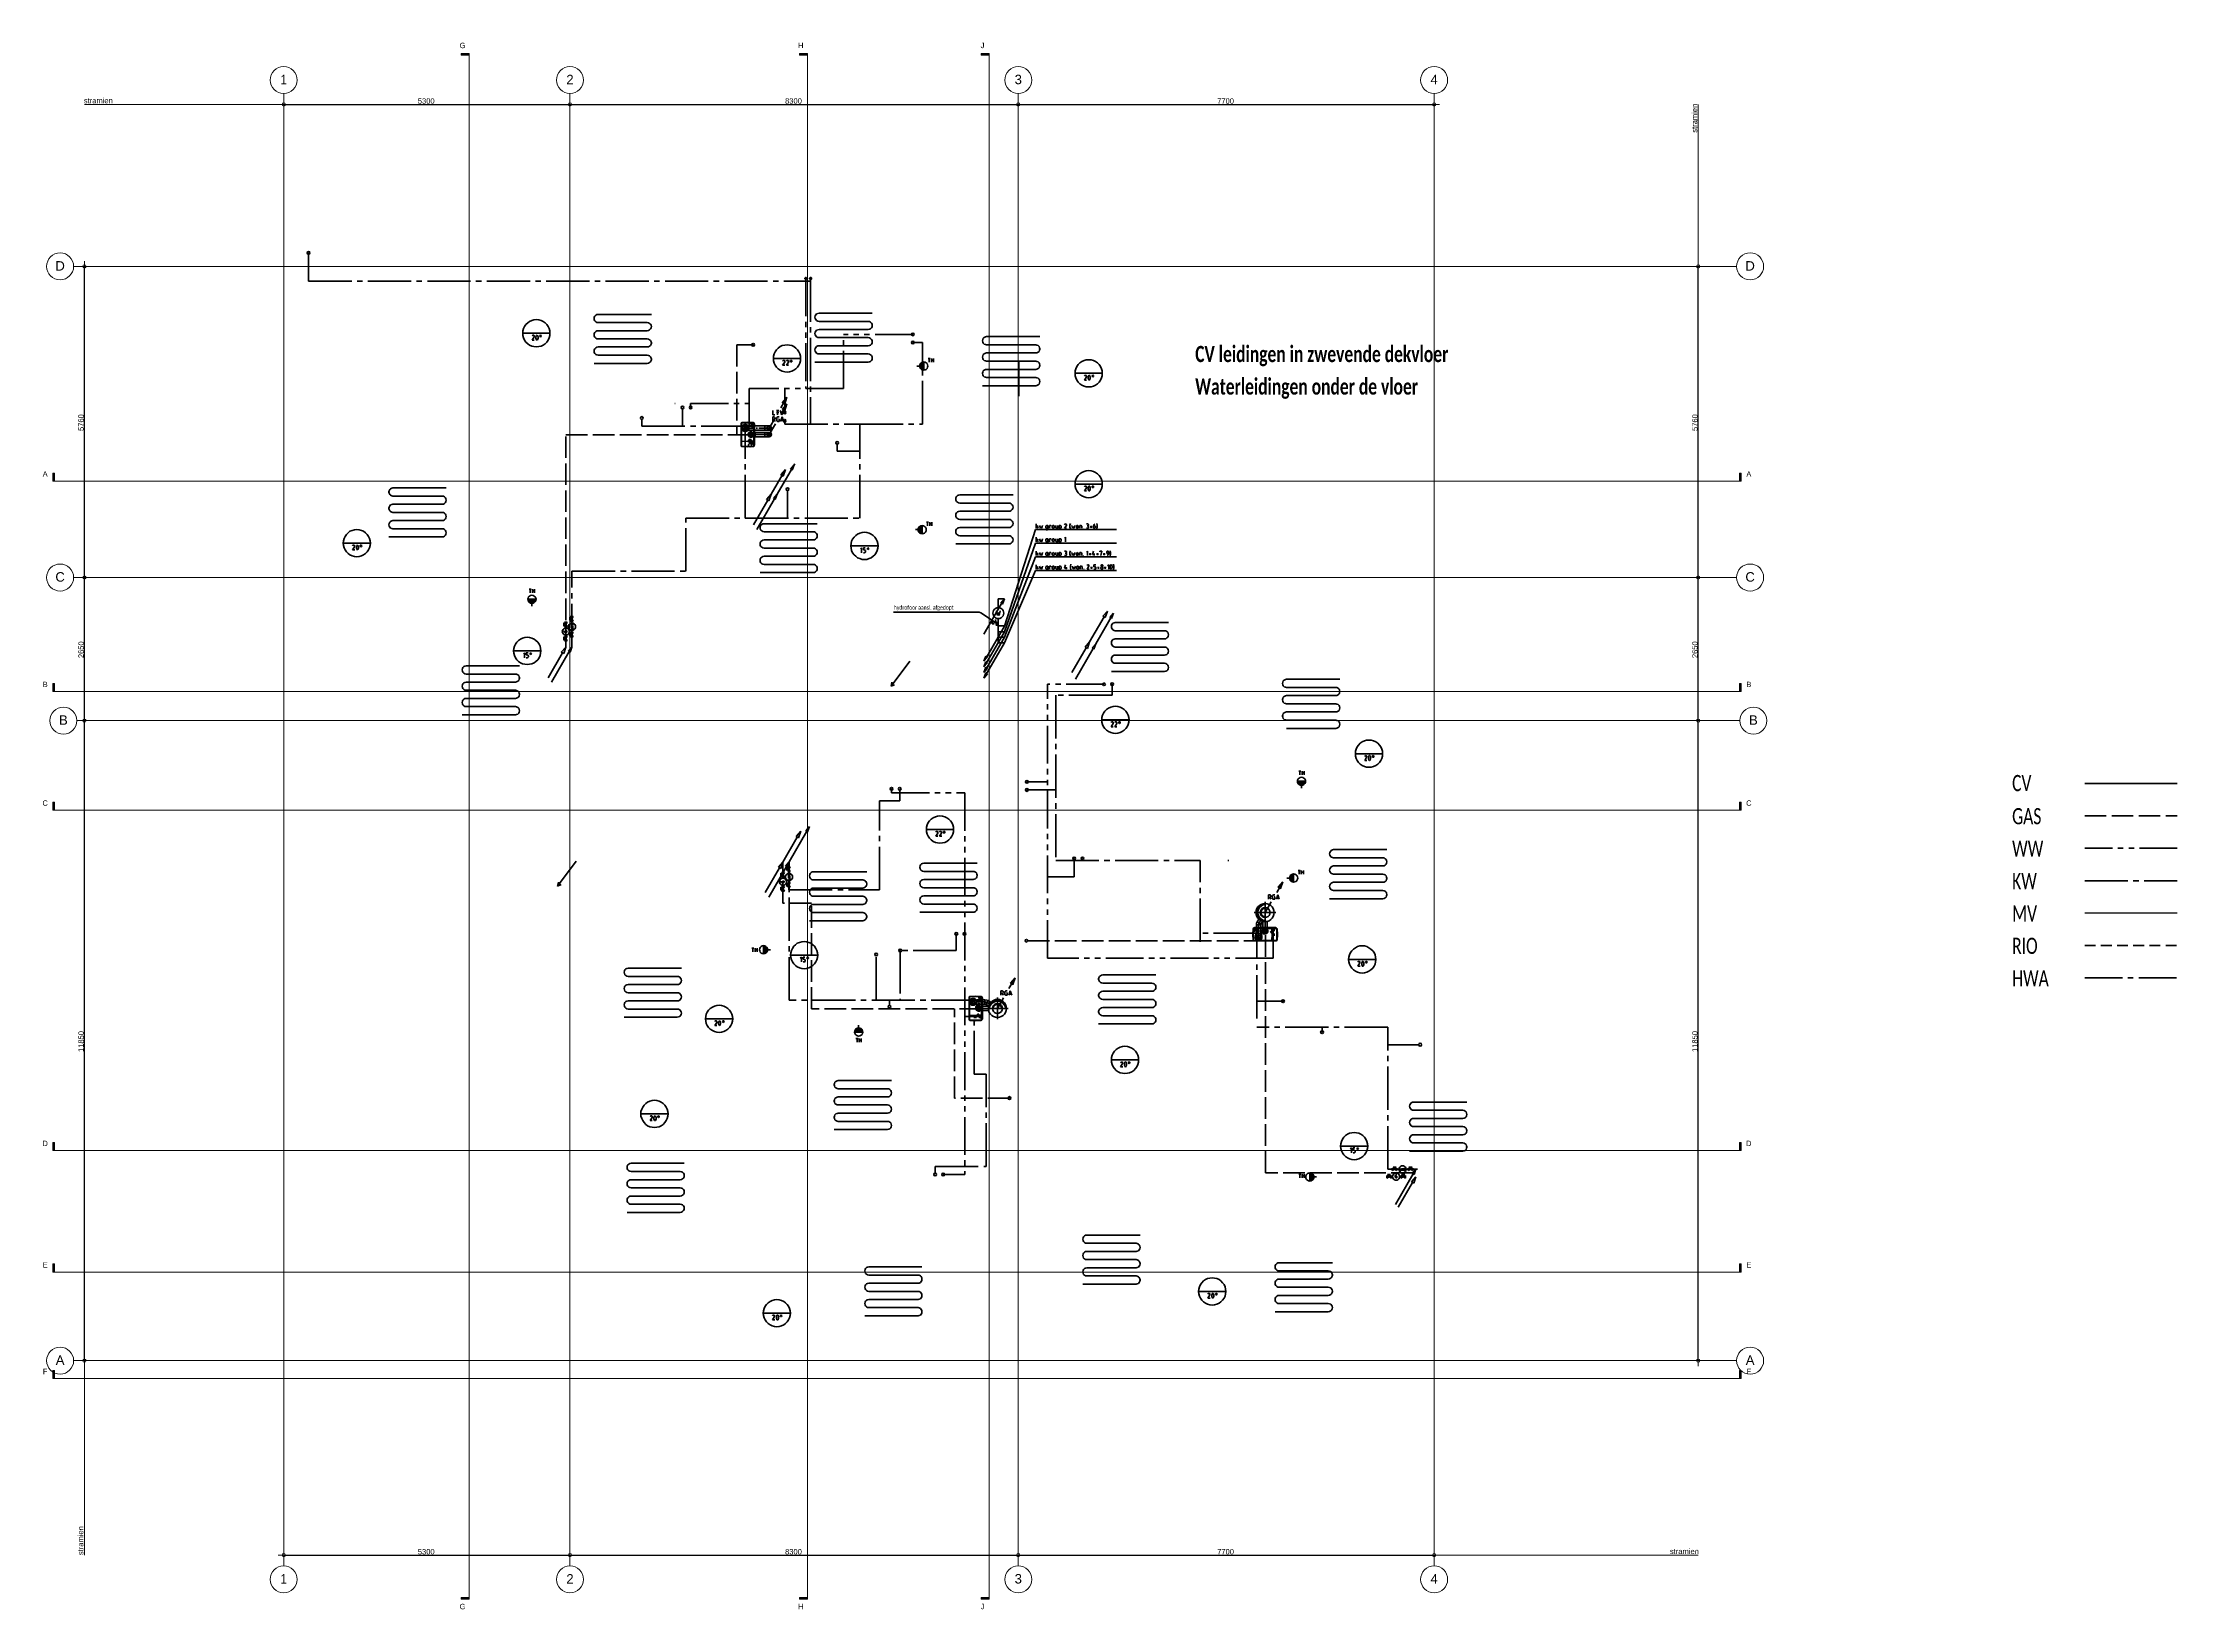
# Model space of a CAD drawing. Header units: metres. Extents: x -4.5 to 35.1, y -3.6 to 25.4.
import ezdxf

# ---------------------------------------------------------------- set-up
doc = ezdxf.new("R2010")
doc.units = ezdxf.units.M
doc.header["$PDMODE"] = 65
for name, pattern in [('ACAD_ISO14W100_S12', [0.9, 0.7, -0.1, 0, 0, 0, 0, 0, -0.1]), ('GETRENNT2_S6', [1.2, 0.7, -0.1, 0.1, -0.1, 0.1, -0.1]), ('STRICHLINIE2_S3', [0.5, 0.4, -0.1]), ('STRICHPUNKT2_S5', [1.1, 0.8, -0.1, 0.1, -0.1]), ('VERDECKT2_S2', [0.27, 0.2, -0.07])]:
    doc.linetypes.add(name, pattern=pattern)
for name, color, linetype, lineweight in [('Algemeen', 7, 'Continuous', 25), ('New_A Stramien', 7, 'Continuous', 13), ('Standard', 7, 'Continuous', 25)]:
    doc.layers.add(name, color=color, linetype=linetype, lineweight=lineweight)
doc.styles.add('ARIAL', font='ARIAL.TTF')
doc.styles.add('Calibri', font='Calibri')
doc.dimstyles.new('_DIMSTYLE_2', dxfattribs={"dimtxt": 0.1, "dimasz": 0.2, "dimexe": 0, "dimexo": 0, "dimgap": 0.05, "dimtad": 2, "dimdec": 0, "dimlfac": 1000, "dimrnd": 1, "dimdsep": 46, "dimtxsty": 'ARIAL', "dimblk1": 'ALL_ML_KREIS', "dimblk2": 'ALL_ML_KREIS', "dimsah": 1, "dimcen": 0, "dimclrd": 9, "dimclre": 9, "dimclrt": 9, "dimadec": 0, "dimazin": 0, "dimtfac": 1, "dimtdec": 0, "dimtix": 1, "dimtmove": 2, "dimatfit": 3, "dimfxl": 0, "dimtzin": 0, "dimlwd": 0, "dimlwe": 13, "dimarcsym": 0})
doc.dimstyles.new('_DIMSTYLE_3', dxfattribs={"dimtxt": 0.1, "dimasz": 0.2, "dimexe": 0, "dimexo": 0, "dimgap": 0.05, "dimtad": 2, "dimdec": 0, "dimlfac": 1000, "dimrnd": 1, "dimdsep": 46, "dimtxsty": 'ARIAL', "dimblk1": 'ALL_ML_KREIS', "dimblk2": 'ALL_ML_KREIS', "dimsah": 1, "dimcen": 0, "dimclrd": 9, "dimclre": 9, "dimclrt": 9, "dimadec": 0, "dimazin": 0, "dimtfac": 1, "dimtdec": 0, "dimtix": 1, "dimtmove": 2, "dimatfit": 3, "dimfxl": 0, "dimtzin": 0, "dimlwd": 0, "dimlwe": 13, "dimarcsym": 0})

# ---------------------------------------------------------------- blocks, each defined once
blk = doc.blocks.new('COMPLEXOBJECT_0')
at = {"layer": 'Standard', "color": 252, "linetype": 'Continuous', "lineweight": 13, "char_height": 0.175, "width": 0.26487, "attachment_point": 5, "style": 'ARIAL'}
for insert in [(-4.14, 21.27), (27.15, 21.27)]:
    blk.add_mtext('\\W0.99;D', dxfattribs=dict(at, insert=insert))
blk = doc.blocks.new('ALL_ML_KREIS')
at = {"color": 0, "linetype": 'ByBlock', "lineweight": -2}
for p, q in [((-1, 0), (0.5, 0)), ((0, -0.5), (0, 0.5))]:
    blk.add_line(p, q, dxfattribs=at)
blk.add_circle((0, 0), 0.15, dxfattribs=at)
blk = doc.blocks.new('*D5')
at = {"layer": 'DEFPOINTS', "color": 252, "linetype": 'Continuous', "lineweight": 13}
for p in [(0, 24.26), (0, 24.26), (5.3, 24.26)]:
    blk.add_point(p, dxfattribs=at)
at = {"layer": 'Standard', "color": 9, "linetype": 'Continuous', "lineweight": -2}
for p, q in [((0, 24.26), (0, 24.26)), ((5.3, 24.26), (5.3, 24.26))]:
    blk.add_line(p, q, dxfattribs=at)
at = {"layer": 'Standard', "color": 252, "linetype": 'Continuous', "lineweight": -2}
blk.add_line((0, 24.26), (5.3, 24.26), dxfattribs=at)
at = {"layer": 'Standard', "color": 9, "linetype": 'Continuous', "lineweight": 13, "xscale": 0.2, "yscale": 0.2, "zscale": 0.2, "rotation": 180}
blk.add_blockref('ALL_ML_KREIS', (0, 24.26), dxfattribs=at)
at = {"layer": 'Standard', "color": 9, "linetype": 'Continuous', "lineweight": 13, "xscale": 0.2, "yscale": 0.2, "zscale": 0.2}
blk.add_blockref('ALL_ML_KREIS', (5.3, 24.26), dxfattribs=at)
at = {"layer": 'Standard', "color": 9, "linetype": 'Continuous', "lineweight": 13, "insert": (2.638, 24.322), "char_height": 0.1, "width": 0.4, "attachment_point": 5, "style": 'ARIAL'}
blk.add_mtext('\\A1;{5300}', dxfattribs=at)
blk = doc.blocks.new('*D6')
at = {"layer": 'DEFPOINTS', "color": 252, "linetype": 'Continuous', "lineweight": 13}
for p in [(5.3, 24.26), (5.3, 24.26), (13.6, 24.26)]:
    blk.add_point(p, dxfattribs=at)
at = {"layer": 'Standard', "color": 9, "linetype": 'Continuous', "lineweight": -2}
for p, q in [((5.3, 24.26), (5.3, 24.26)), ((13.6, 24.26), (13.6, 24.26))]:
    blk.add_line(p, q, dxfattribs=at)
at = {"layer": 'Standard', "color": 252, "linetype": 'Continuous', "lineweight": -2}
blk.add_line((5.3, 24.26), (13.6, 24.26), dxfattribs=at)
at = {"layer": 'Standard', "color": 9, "linetype": 'Continuous', "lineweight": 13, "xscale": 0.2, "yscale": 0.2, "zscale": 0.2, "rotation": 180}
blk.add_blockref('ALL_ML_KREIS', (5.3, 24.26), dxfattribs=at)
at = {"layer": 'Standard', "color": 9, "linetype": 'Continuous', "lineweight": 13, "xscale": 0.2, "yscale": 0.2, "zscale": 0.2}
blk.add_blockref('ALL_ML_KREIS', (13.6, 24.26), dxfattribs=at)
at = {"layer": 'Standard', "color": 9, "linetype": 'Continuous', "lineweight": 13, "insert": (9.438, 24.322), "char_height": 0.1, "width": 0.4, "attachment_point": 5, "style": 'ARIAL'}
blk.add_mtext('\\A1;{8300}', dxfattribs=at)
blk = doc.blocks.new('*D7')
at = {"layer": 'DEFPOINTS', "color": 252, "linetype": 'Continuous', "lineweight": 13}
for p in [(13.6, 24.26), (13.6, 24.26), (21.3, 24.26)]:
    blk.add_point(p, dxfattribs=at)
at = {"layer": 'Standard', "color": 9, "linetype": 'Continuous', "lineweight": -2}
for p, q in [((13.6, 24.26), (13.6, 24.26)), ((21.3, 24.26), (21.3, 24.26))]:
    blk.add_line(p, q, dxfattribs=at)
at = {"layer": 'Standard', "color": 252, "linetype": 'Continuous', "lineweight": -2}
blk.add_line((13.6, 24.26), (21.3, 24.26), dxfattribs=at)
at = {"layer": 'Standard', "color": 9, "linetype": 'Continuous', "lineweight": 13, "xscale": 0.2, "yscale": 0.2, "zscale": 0.2, "rotation": 180}
blk.add_blockref('ALL_ML_KREIS', (13.6, 24.26), dxfattribs=at)
at = {"layer": 'Standard', "color": 9, "linetype": 'Continuous', "lineweight": 13, "xscale": 0.2, "yscale": 0.2, "zscale": 0.2}
blk.add_blockref('ALL_ML_KREIS', (21.3, 24.26), dxfattribs=at)
at = {"layer": 'Standard', "color": 9, "linetype": 'Continuous', "lineweight": 13, "insert": (17.438, 24.322), "char_height": 0.1, "width": 0.4, "attachment_point": 5, "style": 'ARIAL'}
blk.add_mtext('\\A1;{7700}', dxfattribs=at)
blk = doc.blocks.new('*D8')
at = {"layer": 'DEFPOINTS', "color": 252, "linetype": 'Continuous', "lineweight": 13}
for p in [(-3.69, 21.26), (-3.69, 15.5), (-3.69, 15.5)]:
    blk.add_point(p, dxfattribs=at)
at = {"layer": 'Standard', "color": 9, "linetype": 'Continuous', "lineweight": -2}
for p, q in [((-3.69, 21.26), (-3.69, 21.26)), ((-3.69, 15.5), (-3.69, 15.5))]:
    blk.add_line(p, q, dxfattribs=at)
at = {"layer": 'Standard', "color": 252, "linetype": 'Continuous', "lineweight": -2}
blk.add_line((-3.69, 15.5), (-3.69, 21.26), dxfattribs=at)
at = {"layer": 'Standard', "color": 9, "linetype": 'Continuous', "lineweight": 13, "xscale": 0.2, "yscale": 0.2, "zscale": 0.2}
for p, rotation in [((-3.69, 21.26), 90), ((-3.69, 15.5), -90.00000000000001)]:
    blk.add_blockref('ALL_ML_KREIS', p, dxfattribs=dict(at, rotation=rotation))
at = {"layer": 'Standard', "color": 9, "linetype": 'Continuous', "lineweight": 13, "insert": (-3.752, 18.368), "char_height": 0.1, "width": 0.4, "attachment_point": 5, "rotation": 90, "style": 'ARIAL'}
blk.add_mtext('\\A1;{5760}', dxfattribs=at)
blk = doc.blocks.new('*D9')
at = {"layer": 'DEFPOINTS', "color": 252, "linetype": 'Continuous', "lineweight": 13}
for p in [(26.19, 21.26), (26.19, 15.5), (26.19, 15.5)]:
    blk.add_point(p, dxfattribs=at)
at = {"layer": 'Standard', "color": 9, "linetype": 'Continuous', "lineweight": -2}
for p, q in [((26.19, 21.26), (26.19, 21.26)), ((26.19, 15.5), (26.19, 15.5))]:
    blk.add_line(p, q, dxfattribs=at)
at = {"layer": 'Standard', "color": 252, "linetype": 'Continuous', "lineweight": -2}
blk.add_line((26.19, 15.5), (26.19, 21.26), dxfattribs=at)
at = {"layer": 'Standard', "color": 9, "linetype": 'Continuous', "lineweight": 13, "xscale": 0.2, "yscale": 0.2, "zscale": 0.2}
for p, rotation in [((26.19, 21.26), 90), ((26.19, 15.5), -90.00000000000001)]:
    blk.add_blockref('ALL_ML_KREIS', p, dxfattribs=dict(at, rotation=rotation))
at = {"layer": 'Standard', "color": 9, "linetype": 'Continuous', "lineweight": 13, "insert": (26.128, 18.368), "char_height": 0.1, "width": 0.4, "attachment_point": 5, "rotation": 90, "style": 'ARIAL'}
blk.add_mtext('\\A1;{5760}', dxfattribs=at)
blk = doc.blocks.new('NSY101')
at = {"color": 0, "linetype": 'ByBlock', "lineweight": -2}
blk.add_circle((0, 0), 0.05, dxfattribs=at)
blk = doc.blocks.new('COMPLEXOBJECT_1')
at = {"layer": 'Standard', "color": 252, "linetype": 'Continuous', "lineweight": 13, "char_height": 0.175, "width": 0.21605, "attachment_point": 5, "style": 'ARIAL'}
for insert in [(0, 24.72), (0, -3.04)]:
    blk.add_mtext('\\W0.90;1', dxfattribs=dict(at, insert=insert))
blk = doc.blocks.new('*D11')
at = {"layer": 'DEFPOINTS', "color": 252, "linetype": 'Continuous', "lineweight": 13}
for p in [(0, -2.6), (0, -2.6), (5.3, -2.6)]:
    blk.add_point(p, dxfattribs=at)
at = {"layer": 'Standard', "color": 9, "linetype": 'Continuous', "lineweight": -2}
for p, q in [((0, -2.6), (0, -2.6)), ((5.3, -2.6), (5.3, -2.6))]:
    blk.add_line(p, q, dxfattribs=at)
at = {"layer": 'Standard', "color": 252, "linetype": 'Continuous', "lineweight": -2}
blk.add_line((0, -2.6), (5.3, -2.6), dxfattribs=at)
at = {"layer": 'Standard', "color": 9, "linetype": 'Continuous', "lineweight": 13, "xscale": 0.2, "yscale": 0.2, "zscale": 0.2, "rotation": 180}
blk.add_blockref('ALL_ML_KREIS', (0, -2.6), dxfattribs=at)
at = {"layer": 'Standard', "color": 9, "linetype": 'Continuous', "lineweight": 13, "xscale": 0.2, "yscale": 0.2, "zscale": 0.2}
blk.add_blockref('ALL_ML_KREIS', (5.3, -2.6), dxfattribs=at)
at = {"layer": 'Standard', "color": 9, "linetype": 'Continuous', "lineweight": 13, "insert": (2.638, -2.538), "char_height": 0.1, "width": 0.4, "attachment_point": 5, "style": 'ARIAL'}
blk.add_mtext('\\A1;{5300}', dxfattribs=at)
blk = doc.blocks.new('*D12')
at = {"layer": 'DEFPOINTS', "color": 252, "linetype": 'Continuous', "lineweight": 13}
for p in [(0, 24.26), (0, 24.26), (5.3, 24.26)]:
    blk.add_point(p, dxfattribs=at)
at = {"layer": 'Standard', "color": 9, "linetype": 'Continuous', "lineweight": -2}
for p, q in [((0, 24.26), (0, 24.26)), ((5.3, 24.26), (5.3, 24.26))]:
    blk.add_line(p, q, dxfattribs=at)
at = {"layer": 'Standard', "color": 252, "linetype": 'Continuous', "lineweight": -2}
blk.add_line((0, 24.26), (5.3, 24.26), dxfattribs=at)
at = {"layer": 'Standard', "color": 9, "linetype": 'Continuous', "lineweight": 13, "xscale": 0.2, "yscale": 0.2, "zscale": 0.2, "rotation": 180}
blk.add_blockref('ALL_ML_KREIS', (0, 24.26), dxfattribs=at)
at = {"layer": 'Standard', "color": 9, "linetype": 'Continuous', "lineweight": 13, "xscale": 0.2, "yscale": 0.2, "zscale": 0.2}
blk.add_blockref('ALL_ML_KREIS', (5.3, 24.26), dxfattribs=at)
at = {"layer": 'Standard', "color": 9, "linetype": 'Continuous', "lineweight": 13, "insert": (2.638, 24.322), "char_height": 0.1, "width": 0.4, "attachment_point": 5, "style": 'ARIAL'}
blk.add_mtext('\\A1;{5300}', dxfattribs=at)
blk = doc.blocks.new('*D13')
at = {"layer": 'DEFPOINTS', "color": 252, "linetype": 'Continuous', "lineweight": 13}
for p in [(-3.69, 12.85), (-3.69, 1), (-3.69, 1)]:
    blk.add_point(p, dxfattribs=at)
at = {"layer": 'Standard', "color": 9, "linetype": 'Continuous', "lineweight": -2}
for p, q in [((-3.69, 12.85), (-3.69, 12.85)), ((-3.69, 1), (-3.69, 1))]:
    blk.add_line(p, q, dxfattribs=at)
at = {"layer": 'Standard', "color": 252, "linetype": 'Continuous', "lineweight": -2}
blk.add_line((-3.69, 1), (-3.69, 12.85), dxfattribs=at)
at = {"layer": 'Standard', "color": 9, "linetype": 'Continuous', "lineweight": 13, "xscale": 0.2, "yscale": 0.2, "zscale": 0.2}
for p, rotation in [((-3.69, 12.85), 90), ((-3.69, 1), -90.00000000000001)]:
    blk.add_blockref('ALL_ML_KREIS', p, dxfattribs=dict(at, rotation=rotation))
at = {"layer": 'Standard', "color": 9, "linetype": 'Continuous', "lineweight": 13, "insert": (-3.752, 6.909), "char_height": 0.1, "width": 0.5, "attachment_point": 5, "rotation": 90, "style": 'ARIAL'}
blk.add_mtext('\\A1;{11850}', dxfattribs=at)
blk = doc.blocks.new('*D14')
at = {"layer": 'DEFPOINTS', "color": 252, "linetype": 'Continuous', "lineweight": 13}
for p in [(-3.69, 15.5), (-3.69, 12.85), (-3.69, 12.85)]:
    blk.add_point(p, dxfattribs=at)
at = {"layer": 'Standard', "color": 9, "linetype": 'Continuous', "lineweight": -2}
for p, q in [((-3.69, 15.5), (-3.69, 15.5)), ((-3.69, 12.85), (-3.69, 12.85))]:
    blk.add_line(p, q, dxfattribs=at)
at = {"layer": 'Standard', "color": 252, "linetype": 'Continuous', "lineweight": -2}
blk.add_line((-3.69, 12.85), (-3.69, 15.5), dxfattribs=at)
at = {"layer": 'Standard', "color": 9, "linetype": 'Continuous', "lineweight": 13, "xscale": 0.2, "yscale": 0.2, "zscale": 0.2}
for p, rotation in [((-3.69, 15.5), 90), ((-3.69, 12.85), -90.00000000000001)]:
    blk.add_blockref('ALL_ML_KREIS', p, dxfattribs=dict(at, rotation=rotation))
at = {"layer": 'Standard', "color": 9, "linetype": 'Continuous', "lineweight": 13, "insert": (-3.752, 14.163), "char_height": 0.1, "width": 0.4, "attachment_point": 5, "rotation": 90, "style": 'ARIAL'}
blk.add_mtext('\\A1;{2650}', dxfattribs=at)
blk = doc.blocks.new('*D15')
at = {"layer": 'DEFPOINTS', "color": 252, "linetype": 'Continuous', "lineweight": 13}
for p in [(-3.69, 21.26), (-3.69, 15.5), (-3.69, 15.5)]:
    blk.add_point(p, dxfattribs=at)
at = {"layer": 'Standard', "color": 9, "linetype": 'Continuous', "lineweight": -2}
for p, q in [((-3.69, 21.26), (-3.69, 21.26)), ((-3.69, 15.5), (-3.69, 15.5))]:
    blk.add_line(p, q, dxfattribs=at)
at = {"layer": 'Standard', "color": 252, "linetype": 'Continuous', "lineweight": -2}
blk.add_line((-3.69, 15.5), (-3.69, 21.26), dxfattribs=at)
at = {"layer": 'Standard', "color": 9, "linetype": 'Continuous', "lineweight": 13, "xscale": 0.2, "yscale": 0.2, "zscale": 0.2}
for p, rotation in [((-3.69, 21.26), 90), ((-3.69, 15.5), -90.00000000000001)]:
    blk.add_blockref('ALL_ML_KREIS', p, dxfattribs=dict(at, rotation=rotation))
at = {"layer": 'Standard', "color": 9, "linetype": 'Continuous', "lineweight": 13, "insert": (-3.752, 18.368), "char_height": 0.1, "width": 0.4, "attachment_point": 5, "rotation": 90, "style": 'ARIAL'}
blk.add_mtext('\\A1;{5760}', dxfattribs=at)
blk = doc.blocks.new('*D16')
at = {"layer": 'DEFPOINTS', "color": 252, "linetype": 'Continuous', "lineweight": 13}
for p in [(0, -2.6), (0, -2.6), (5.3, -2.6)]:
    blk.add_point(p, dxfattribs=at)
at = {"layer": 'Standard', "color": 9, "linetype": 'Continuous', "lineweight": -2}
for p, q in [((0, -2.6), (0, -2.6)), ((5.3, -2.6), (5.3, -2.6))]:
    blk.add_line(p, q, dxfattribs=at)
at = {"layer": 'Standard', "color": 252, "linetype": 'Continuous', "lineweight": -2}
blk.add_line((0, -2.6), (5.3, -2.6), dxfattribs=at)
at = {"layer": 'Standard', "color": 9, "linetype": 'Continuous', "lineweight": 13, "xscale": 0.2, "yscale": 0.2, "zscale": 0.2, "rotation": 180}
blk.add_blockref('ALL_ML_KREIS', (0, -2.6), dxfattribs=at)
at = {"layer": 'Standard', "color": 9, "linetype": 'Continuous', "lineweight": 13, "xscale": 0.2, "yscale": 0.2, "zscale": 0.2}
blk.add_blockref('ALL_ML_KREIS', (5.3, -2.6), dxfattribs=at)
at = {"layer": 'Standard', "color": 9, "linetype": 'Continuous', "lineweight": 13, "insert": (2.638, -2.538), "char_height": 0.1, "width": 0.4, "attachment_point": 5, "style": 'ARIAL'}
blk.add_mtext('\\A1;{5300}', dxfattribs=at)
blk = doc.blocks.new('*D17')
at = {"layer": 'DEFPOINTS', "color": 252, "linetype": 'Continuous', "lineweight": 13}
for p in [(5.3, -2.6), (5.3, -2.6), (13.6, -2.6)]:
    blk.add_point(p, dxfattribs=at)
at = {"layer": 'Standard', "color": 9, "linetype": 'Continuous', "lineweight": -2}
for p, q in [((5.3, -2.6), (5.3, -2.6)), ((13.6, -2.6), (13.6, -2.6))]:
    blk.add_line(p, q, dxfattribs=at)
at = {"layer": 'Standard', "color": 252, "linetype": 'Continuous', "lineweight": -2}
blk.add_line((5.3, -2.6), (13.6, -2.6), dxfattribs=at)
at = {"layer": 'Standard', "color": 9, "linetype": 'Continuous', "lineweight": 13, "xscale": 0.2, "yscale": 0.2, "zscale": 0.2, "rotation": 180}
blk.add_blockref('ALL_ML_KREIS', (5.3, -2.6), dxfattribs=at)
at = {"layer": 'Standard', "color": 9, "linetype": 'Continuous', "lineweight": 13, "xscale": 0.2, "yscale": 0.2, "zscale": 0.2}
blk.add_blockref('ALL_ML_KREIS', (13.6, -2.6), dxfattribs=at)
at = {"layer": 'Standard', "color": 9, "linetype": 'Continuous', "lineweight": 13, "insert": (9.438, -2.538), "char_height": 0.1, "width": 0.4, "attachment_point": 5, "style": 'ARIAL'}
blk.add_mtext('\\A1;{8300}', dxfattribs=at)
blk = doc.blocks.new('*D18')
at = {"layer": 'DEFPOINTS', "color": 252, "linetype": 'Continuous', "lineweight": 13}
for p in [(13.6, -2.6), (13.6, -2.6), (21.3, -2.6)]:
    blk.add_point(p, dxfattribs=at)
at = {"layer": 'Standard', "color": 9, "linetype": 'Continuous', "lineweight": -2}
for p, q in [((13.6, -2.6), (13.6, -2.6)), ((21.3, -2.6), (21.3, -2.6))]:
    blk.add_line(p, q, dxfattribs=at)
at = {"layer": 'Standard', "color": 252, "linetype": 'Continuous', "lineweight": -2}
blk.add_line((13.6, -2.6), (21.3, -2.6), dxfattribs=at)
at = {"layer": 'Standard', "color": 9, "linetype": 'Continuous', "lineweight": 13, "xscale": 0.2, "yscale": 0.2, "zscale": 0.2, "rotation": 180}
blk.add_blockref('ALL_ML_KREIS', (13.6, -2.6), dxfattribs=at)
at = {"layer": 'Standard', "color": 9, "linetype": 'Continuous', "lineweight": 13, "xscale": 0.2, "yscale": 0.2, "zscale": 0.2}
blk.add_blockref('ALL_ML_KREIS', (21.3, -2.6), dxfattribs=at)
at = {"layer": 'Standard', "color": 9, "linetype": 'Continuous', "lineweight": 13, "insert": (17.438, -2.538), "char_height": 0.1, "width": 0.4, "attachment_point": 5, "style": 'ARIAL'}
blk.add_mtext('\\A1;{7700}', dxfattribs=at)
blk = doc.blocks.new('*D19')
at = {"layer": 'DEFPOINTS', "color": 252, "linetype": 'Continuous', "lineweight": 13}
for p in [(26.19, 12.85), (26.19, 1), (26.19, 1)]:
    blk.add_point(p, dxfattribs=at)
at = {"layer": 'Standard', "color": 9, "linetype": 'Continuous', "lineweight": -2}
for p, q in [((26.19, 12.85), (26.19, 12.85)), ((26.19, 1), (26.19, 1))]:
    blk.add_line(p, q, dxfattribs=at)
at = {"layer": 'Standard', "color": 252, "linetype": 'Continuous', "lineweight": -2}
blk.add_line((26.19, 1), (26.19, 12.85), dxfattribs=at)
at = {"layer": 'Standard', "color": 9, "linetype": 'Continuous', "lineweight": 13, "xscale": 0.2, "yscale": 0.2, "zscale": 0.2}
for p, rotation in [((26.19, 12.85), 90), ((26.19, 1), -90.00000000000001)]:
    blk.add_blockref('ALL_ML_KREIS', p, dxfattribs=dict(at, rotation=rotation))
at = {"layer": 'Standard', "color": 9, "linetype": 'Continuous', "lineweight": 13, "insert": (26.128, 6.909), "char_height": 0.1, "width": 0.5, "attachment_point": 5, "rotation": 90, "style": 'ARIAL'}
blk.add_mtext('\\A1;{11850}', dxfattribs=at)
blk = doc.blocks.new('*D20')
at = {"layer": 'DEFPOINTS', "color": 252, "linetype": 'Continuous', "lineweight": 13}
for p in [(26.19, 15.5), (26.19, 12.85), (26.19, 12.85)]:
    blk.add_point(p, dxfattribs=at)
at = {"layer": 'Standard', "color": 9, "linetype": 'Continuous', "lineweight": -2}
for p, q in [((26.19, 15.5), (26.19, 15.5)), ((26.19, 12.85), (26.19, 12.85))]:
    blk.add_line(p, q, dxfattribs=at)
at = {"layer": 'Standard', "color": 252, "linetype": 'Continuous', "lineweight": -2}
blk.add_line((26.19, 12.85), (26.19, 15.5), dxfattribs=at)
at = {"layer": 'Standard', "color": 9, "linetype": 'Continuous', "lineweight": 13, "xscale": 0.2, "yscale": 0.2, "zscale": 0.2}
for p, rotation in [((26.19, 15.5), 90), ((26.19, 12.85), -90.00000000000001)]:
    blk.add_blockref('ALL_ML_KREIS', p, dxfattribs=dict(at, rotation=rotation))
at = {"layer": 'Standard', "color": 9, "linetype": 'Continuous', "lineweight": 13, "insert": (26.128, 14.163), "char_height": 0.1, "width": 0.4, "attachment_point": 5, "rotation": 90, "style": 'ARIAL'}
blk.add_mtext('\\A1;{2650}', dxfattribs=at)
blk = doc.blocks.new('*D21')
at = {"layer": 'DEFPOINTS', "color": 252, "linetype": 'Continuous', "lineweight": 13}
for p in [(26.19, 21.26), (26.19, 15.5), (26.19, 15.5)]:
    blk.add_point(p, dxfattribs=at)
at = {"layer": 'Standard', "color": 9, "linetype": 'Continuous', "lineweight": -2}
for p, q in [((26.19, 21.26), (26.19, 21.26)), ((26.19, 15.5), (26.19, 15.5))]:
    blk.add_line(p, q, dxfattribs=at)
at = {"layer": 'Standard', "color": 252, "linetype": 'Continuous', "lineweight": -2}
blk.add_line((26.19, 15.5), (26.19, 21.26), dxfattribs=at)
at = {"layer": 'Standard', "color": 9, "linetype": 'Continuous', "lineweight": 13, "xscale": 0.2, "yscale": 0.2, "zscale": 0.2}
for p, rotation in [((26.19, 21.26), 90), ((26.19, 15.5), -90.00000000000001)]:
    blk.add_blockref('ALL_ML_KREIS', p, dxfattribs=dict(at, rotation=rotation))
at = {"layer": 'Standard', "color": 9, "linetype": 'Continuous', "lineweight": 13, "insert": (26.128, 18.368), "char_height": 0.1, "width": 0.4, "attachment_point": 5, "rotation": 90, "style": 'ARIAL'}
blk.add_mtext('\\A1;{5760}', dxfattribs=at)
blk = doc.blocks.new('COMPLEXOBJECT_2')
at = {"layer": 'Standard', "color": 252, "linetype": 'Continuous', "lineweight": 13, "char_height": 0.175, "width": 0.22374, "attachment_point": 5, "style": 'ARIAL'}
for insert in [(5.3, 24.72), (5.3, -3.04)]:
    blk.add_mtext('\\W0.99;2', dxfattribs=dict(at, insert=insert))
blk = doc.blocks.new('COMPLEXOBJECT_3')
at = {"layer": 'Standard', "color": 252, "linetype": 'Continuous', "lineweight": 13, "char_height": 0.175, "width": 0.22374, "attachment_point": 5, "style": 'ARIAL'}
for insert in [(13.6, 24.72), (13.6, -3.04)]:
    blk.add_mtext('\\W0.99;3', dxfattribs=dict(at, insert=insert))
blk = doc.blocks.new('COMPLEXOBJECT_4')
at = {"layer": 'Standard', "color": 252, "linetype": 'Continuous', "lineweight": 13, "char_height": 0.175, "width": 0.22374, "attachment_point": 5, "style": 'ARIAL'}
for insert in [(21.3, 24.72), (21.3, -3.04)]:
    blk.add_mtext('\\W0.99;4', dxfattribs=dict(at, insert=insert))
blk = doc.blocks.new('COMPLEXOBJECT_5')
at = {"layer": 'Standard', "color": 252, "linetype": 'Continuous', "lineweight": 13, "char_height": 0.175, "width": 0.26487, "attachment_point": 5, "style": 'ARIAL'}
for insert in [(-4.14, 15.51), (27.15, 15.51)]:
    blk.add_mtext('\\W0.99;C', dxfattribs=dict(at, insert=insert))
blk = doc.blocks.new('COMPLEXOBJECT_6')
at = {"layer": 'Standard', "color": 252, "linetype": 'Continuous', "lineweight": 13, "char_height": 0.175, "width": 0.24966, "attachment_point": 5, "style": 'ARIAL'}
for insert in [(-4.079, 12.86), (27.211, 12.86)]:
    blk.add_mtext('\\W0.99;B', dxfattribs=dict(at, insert=insert))
blk = doc.blocks.new('COMPLEXOBJECT_7')
at = {"layer": 'Standard', "color": 252, "linetype": 'Continuous', "lineweight": 13, "char_height": 0.175, "width": 0.24966, "attachment_point": 5, "style": 'ARIAL'}
for insert in [(-4.14, 1.01), (27.15, 1.01)]:
    blk.add_mtext('\\W0.99;A', dxfattribs=dict(at, insert=insert))

msp = doc.modelspace()

# ---------------------------------------------------------------- hatches: boundary and pattern name
at = {"layer": 'Standard', "linetype": 'Continuous', "lineweight": 13}
for points in [[(3.4354, 25.1991), (3.2854, 25.1991), (3.2854, 25.1691), (3.4354, 25.1691)], [(3.4354, 25.1991), (3.2854, 25.1991), (3.2854, 25.1691), (3.4354, 25.1691)], [(9.6986, 25.1991), (9.5486, 25.1991), (9.5486, 25.1691), (9.6986, 25.1691)], [(13.0633, 25.1991), (12.9133, 25.1991), (12.9133, 25.1691), (13.0633, 25.1691)], [(-4.2721, 17.284), (-4.2421, 17.284), (-4.2421, 17.434), (-4.2721, 17.434)], [(-4.2721, 17.284), (-4.2421, 17.284), (-4.2421, 17.434), (-4.2721, 17.434)], [(26.9817, 17.284), (26.9817, 17.434), (26.9517, 17.434), (26.9517, 17.284)], [(26.9817, 17.284), (26.9817, 17.434), (26.9517, 17.434), (26.9517, 17.284)], [(-4.2721, 13.3895), (-4.2421, 13.3895), (-4.2421, 13.5395), (-4.2721, 13.5395)], [(26.9817, 13.3895), (26.9817, 13.5395), (26.9517, 13.5395), (26.9517, 13.3895)], [(-4.2721, 11.1917), (-4.2421, 11.1917), (-4.2421, 11.3417), (-4.2721, 11.3417)], [(26.9817, 11.1917), (26.9817, 11.3417), (26.9517, 11.3417), (26.9517, 11.1917)], [(-4.2721, 4.8908), (-4.2421, 4.8908), (-4.2421, 5.0408), (-4.2721, 5.0408)], [(26.9817, 4.8908), (26.9817, 5.0408), (26.9517, 5.0408), (26.9517, 4.8908)], [(-4.2721, 2.6413), (-4.2421, 2.6413), (-4.2421, 2.7913), (-4.2721, 2.7913)], [(26.9817, 2.6413), (26.9817, 2.7913), (26.9517, 2.7913), (26.9517, 2.6413)], [(-4.2721, 0.6673), (-4.2421, 0.6673), (-4.2421, 0.8173), (-4.2721, 0.8173)], [(26.9817, 0.6673), (26.9817, 0.8173), (26.9517, 0.8173), (26.9517, 0.6673)], [(3.4354, -3.4138), (3.4354, -3.3838), (3.2854, -3.3838), (3.2854, -3.4138)], [(3.4354, -3.4138), (3.4354, -3.3838), (3.2854, -3.3838), (3.2854, -3.4138)], [(9.6986, -3.4138), (9.6986, -3.3838), (9.5486, -3.3838), (9.5486, -3.4138)], [(13.0633, -3.4138), (13.0633, -3.3838), (12.9133, -3.3838), (12.9133, -3.4138)]]:
    msp.add_hatch(color=0, dxfattribs=at).paths.add_polyline_path(points)

# ---------------------------------------------------------------- linework, layer by layer
at = {"layer": 'New_A Stramien', "color": 252, "linetype": 'Continuous', "lineweight": 13}
for p, q in [((0, 23.46), (0, 24.46)), ((0, 23.46), (0, 24.46)), ((5.3, 23.46), (5.3, 24.46)), ((13.6, 23.46), (13.6, 24.46)), ((21.3, 23.4554), (21.3, 24.46)), ((0, -1.8), (0, 23.46)), ((0, -1.8), (0, 23.46)), ((0, -1.8), (0, 23.46)), ((5.3, -1.8), (5.3, 23.46)), ((5.3, -1.8), (5.3, 23.46)), ((13.6, -1.8), (13.6, 23.46)), ((13.6, -1.8), (13.6, 23.46)), ((21.3, -1.7955), (21.3, 23.4554)), ((21.3, -1.7955), (21.3, 23.4554)), ((-2.89, 21.26), (-3.89, 21.26)), ((-2.89, 21.26), (-3.89, 21.26)), ((-2.89, 21.26), (25.9, 21.26)), ((-2.89, 21.26), (25.9, 21.26)), ((-2.89, 21.26), (25.9, 21.26)), ((25.9, 21.26), (26.9, 21.26)), ((25.9, 21.26), (26.9, 21.26)), ((-2.89, 15.5), (-3.89, 15.5)), ((-2.89, 15.5), (25.9, 15.5)), ((-2.89, 15.5), (25.9, 15.5)), ((25.9, 15.5), (26.9, 15.5)), ((-2.8287, 12.85), (-3.8287, 12.85)), ((-2.8287, 12.85), (25.9613, 12.85)), ((-2.8287, 12.85), (25.9613, 12.85)), ((25.9613, 12.85), (26.9613, 12.85)), ((-2.89, 1), (-3.89, 1)), ((-2.89, 1), (25.9, 1)), ((-2.89, 1), (25.9, 1)), ((25.9, 1), (26.9, 1)), ((0, -1.8), (0, -2.8)), ((0, -1.8), (0, -2.8)), ((5.3, -1.8), (5.3, -2.8)), ((13.6, -1.8), (13.6, -2.8)), ((21.3, -1.7955), (21.3, -2.8))]:
    msp.add_line(p, q, dxfattribs=at)
for centre, start, end in [((0, 24.71), 90, 270), ((0, 24.71), 90, 270), ((0, 24.71), 270, 90), ((0, 24.71), 270, 90), ((5.3, 24.71), 90, 270), ((5.3, 24.71), 270, 90), ((13.6, 24.71), 90, 270), ((13.6, 24.71), 270, 90), ((21.3, 24.71), 90, 270), ((21.3, 24.71), 270, 90), ((-4.14, 21.26), 0, 180), ((-4.14, 21.26), 0, 180), ((27.15, 21.26), 0, 180), ((27.15, 21.26), 0, 180), ((-4.14, 21.26), 180, 0), ((-4.14, 21.26), 180, 0), ((27.15, 21.26), 180, 0), ((27.15, 21.26), 180, 0), ((-4.14, 15.5), 0, 180), ((-4.14, 15.5), 180, 0), ((27.15, 15.5), 0, 180), ((27.15, 15.5), 180, 0), ((-4.0787, 12.85), 0, 180), ((27.2113, 12.85), 0, 180), ((-4.0787, 12.85), 180, 0), ((27.2113, 12.85), 180, 0), ((-4.14, 1), 0, 180), ((27.15, 1), 0, 180), ((-4.14, 1), 180, 0), ((27.15, 1), 180, 0), ((0, -3.05), 90, 270), ((0, -3.05), 90, 270), ((0, -3.05), 270, 90), ((0, -3.05), 270, 90), ((5.3, -3.05), 90, 270), ((5.3, -3.05), 270, 90), ((13.6, -3.05), 90, 270), ((13.6, -3.05), 270, 90), ((21.3, -3.05), 90, 270), ((21.3, -3.05), 270, 90)]:
    msp.add_arc(centre, 0.25, start, end, dxfattribs=at)
at = {"layer": 'Standard', "color": 252, "linetype": 'Continuous', "lineweight": 13}
for p, q in [((3.2854, 25.1991), (3.4354, 25.1991)), ((3.2854, 25.1691), (3.2854, 25.1991)), ((3.2854, 25.1991), (3.4354, 25.1991)), ((3.2854, 25.1691), (3.2854, 25.1991)), ((3.4354, 25.1691), (3.2854, 25.1691)), ((3.4354, 25.1691), (3.2854, 25.1691)), ((3.4354, 25.1991), (3.4354, 25.1691)), ((3.4354, 25.1991), (3.4354, 24.6891)), ((3.4354, 25.1991), (3.4354, 25.1691)), ((3.4354, 25.1991), (3.4354, 24.6891)), ((3.4354, -3.2638), (3.4354, 25.0491)), ((3.4354, -3.2638), (3.4354, 25.0491)), ((3.4354, -3.2638), (3.4354, 25.0491)), ((9.5486, 25.1991), (9.6986, 25.1991)), ((9.5486, 25.1691), (9.5486, 25.1991)), ((9.6986, 25.1691), (9.5486, 25.1691)), ((9.6986, 25.1991), (9.6986, 25.1691)), ((9.6986, 25.1991), (9.6986, 24.6891)), ((9.6986, -3.2638), (9.6986, 25.0491)), ((9.6986, -3.2638), (9.6986, 25.0491)), ((12.9133, 25.1991), (13.0633, 25.1991)), ((12.9133, 25.1691), (12.9133, 25.1991)), ((13.0633, 25.1691), (12.9133, 25.1691)), ((13.0633, 25.1991), (13.0633, 25.1691)), ((13.0633, 25.1991), (13.0633, 24.6891)), ((13.0633, -3.2638), (13.0633, 25.0491)), ((13.0633, -3.2638), (13.0633, 25.0491)), ((0, 24.26), (-3.69, 24.26)), ((0, 24.26), (-3.69, 24.26)), ((26.19, 21.26), (26.19, 24.26)), ((26.19, 21.26), (26.19, 24.26)), ((-4.2421, 17.434), (-4.2721, 17.434)), ((-4.2721, 17.434), (-4.2721, 17.284)), ((-4.2421, 17.434), (-4.2721, 17.434)), ((-4.2721, 17.434), (-4.2721, 17.284)), ((-4.2421, 17.284), (-4.2421, 17.434)), ((-4.2421, 17.284), (-4.2421, 17.434)), ((26.9517, 17.434), (26.9817, 17.434)), ((26.9517, 17.284), (26.9517, 17.434)), ((26.9517, 17.434), (26.9817, 17.434)), ((26.9517, 17.284), (26.9517, 17.434)), ((26.9817, 17.434), (26.9817, 17.284)), ((26.9817, 17.434), (26.9817, 17.284)), ((-4.2721, 17.284), (-4.2421, 17.284)), ((-4.2721, 17.284), (-3.7621, 17.284)), ((-4.2721, 17.284), (-4.2421, 17.284)), ((-4.2721, 17.284), (-3.7621, 17.284)), ((-4.1221, 17.284), (26.8317, 17.284)), ((-4.1221, 17.284), (26.8317, 17.284)), ((-4.1221, 17.284), (26.8317, 17.284)), ((26.9817, 17.284), (26.4717, 17.284)), ((26.9817, 17.284), (26.4717, 17.284)), ((26.9817, 17.284), (26.9517, 17.284)), ((26.9817, 17.284), (26.9517, 17.284)), ((-4.2421, 13.5395), (-4.2721, 13.5395)), ((-4.2721, 13.5395), (-4.2721, 13.3895)), ((-4.2421, 13.3895), (-4.2421, 13.5395)), ((26.9517, 13.5395), (26.9817, 13.5395)), ((26.9517, 13.3895), (26.9517, 13.5395)), ((26.9817, 13.5395), (26.9817, 13.3895)), ((-4.2721, 13.3895), (-4.2421, 13.3895)), ((-4.2721, 13.3895), (-3.7621, 13.3895)), ((-4.1221, 13.3895), (26.8317, 13.3895)), ((-4.1221, 13.3895), (26.8317, 13.3895)), ((26.9817, 13.3895), (26.4717, 13.3895)), ((26.9817, 13.3895), (26.9517, 13.3895)), ((-4.2421, 11.3417), (-4.2721, 11.3417)), ((-4.2721, 11.3417), (-4.2721, 11.1917)), ((-4.2721, 11.1917), (-4.2421, 11.1917)), ((-4.2721, 11.1917), (-3.7621, 11.1917)), ((-4.2421, 11.1917), (-4.2421, 11.3417)), ((-4.1221, 11.1917), (26.8317, 11.1917)), ((-4.1221, 11.1917), (26.8317, 11.1917)), ((26.9817, 11.1917), (26.4717, 11.1917)), ((26.9517, 11.3417), (26.9817, 11.3417)), ((26.9517, 11.1917), (26.9517, 11.3417)), ((26.9817, 11.1917), (26.9517, 11.1917)), ((26.9817, 11.3417), (26.9817, 11.1917)), ((-4.2421, 5.0408), (-4.2721, 5.0408)), ((-4.2721, 5.0408), (-4.2721, 4.8908)), ((-4.2721, 4.8908), (-4.2421, 4.8908)), ((-4.2721, 4.8908), (-3.7621, 4.8908)), ((-4.2421, 4.8908), (-4.2421, 5.0408)), ((-4.1221, 4.8908), (26.8317, 4.8908)), ((-4.1221, 4.8908), (26.8317, 4.8908)), ((26.9817, 4.8908), (26.4717, 4.8908)), ((26.9517, 5.0408), (26.9817, 5.0408)), ((26.9517, 4.8908), (26.9517, 5.0408)), ((26.9817, 4.8908), (26.9517, 4.8908)), ((26.9817, 5.0408), (26.9817, 4.8908)), ((-4.2421, 2.7913), (-4.2721, 2.7913)), ((-4.2721, 2.7913), (-4.2721, 2.6413)), ((-4.2421, 2.6413), (-4.2421, 2.7913)), ((26.9517, 2.7913), (26.9817, 2.7913)), ((26.9517, 2.6413), (26.9517, 2.7913)), ((26.9817, 2.7913), (26.9817, 2.6413)), ((-4.2721, 2.6413), (-4.2421, 2.6413)), ((-4.2721, 2.6413), (-3.7621, 2.6413)), ((-4.1221, 2.6413), (26.8317, 2.6413)), ((-4.1221, 2.6413), (26.8317, 2.6413)), ((26.9817, 2.6413), (26.4717, 2.6413)), ((26.9817, 2.6413), (26.9517, 2.6413)), ((-4.2421, 0.8173), (-4.2721, 0.8173)), ((-4.2721, 0.8173), (-4.2721, 0.6673)), ((-4.2421, 0.6673), (-4.2421, 0.8173)), ((-3.69, 1), (-3.69, -2.6)), ((-3.69, 1), (-3.69, -2.6)), ((26.9517, 0.8173), (26.9817, 0.8173)), ((26.9517, 0.6673), (26.9517, 0.8173)), ((26.9817, 0.8173), (26.9817, 0.6673)), ((-4.2721, 0.6673), (-4.2421, 0.6673)), ((-4.2721, 0.6673), (-3.7621, 0.6673)), ((-4.1221, 0.6673), (26.8317, 0.6673)), ((-4.1221, 0.6673), (26.8317, 0.6673)), ((26.9817, 0.6673), (26.4717, 0.6673)), ((26.9817, 0.6673), (26.9517, 0.6673)), ((21.3, -2.6), (26.19, -2.6)), ((21.3, -2.6), (26.19, -2.6)), ((3.4354, -3.4138), (3.4354, -2.9038)), ((3.4354, -3.4138), (3.4354, -2.9038)), ((9.6986, -3.4138), (9.6986, -2.9038)), ((13.0633, -3.4138), (13.0633, -2.9038)), ((3.4354, -3.3838), (3.2854, -3.3838)), ((3.2854, -3.3838), (3.2854, -3.4138)), ((3.4354, -3.3838), (3.2854, -3.3838)), ((3.2854, -3.3838), (3.2854, -3.4138)), ((3.2854, -3.4138), (3.4354, -3.4138)), ((3.2854, -3.4138), (3.4354, -3.4138)), ((3.4354, -3.4138), (3.4354, -3.3838)), ((3.4354, -3.4138), (3.4354, -3.3838)), ((9.6986, -3.3838), (9.5486, -3.3838)), ((9.5486, -3.3838), (9.5486, -3.4138)), ((9.5486, -3.4138), (9.6986, -3.4138)), ((9.6986, -3.4138), (9.6986, -3.3838)), ((13.0633, -3.3838), (12.9133, -3.3838)), ((12.9133, -3.3838), (12.9133, -3.4138)), ((12.9133, -3.4138), (13.0633, -3.4138)), ((13.0633, -3.4138), (13.0633, -3.3838))]:
    msp.add_line(p, q, dxfattribs=at)
at = {"layer": 'Standard', "color": 5, "linetype": 'STRICHPUNKT2_S5', "lineweight": 50}
for p, q in [((0.46, 21.51), (0.46, 20.9863)), ((0.46, 20.9863), (9.755, 20.9863)), ((9.755, 21.036), (9.755, 18.3387)), ((11.8255, 19.8492), (11.6484, 19.8492)), ((11.8255, 18.3387), (11.8255, 19.8492)), ((7.3822, 18.621), (7.3822, 18.2991)), ((6.6293, 18.4283), (6.6293, 18.2991)), ((6.6293, 18.2991), (8.5419, 18.2991)), ((8.5419, 16.599), (8.5419, 18.2991)), ((9.275, 18.4015), (9.275, 18.3375)), ((9.275, 18.3387), (10.6692, 18.3387)), ((10.6692, 18.3387), (11.8255, 18.3387)), ((10.6692, 16.599), (10.6692, 18.3387)), ((10.2481, 17.968), (10.2481, 17.8409)), ((10.2481, 17.8409), (10.6692, 17.8409)), ((9.3274, 17.1094), (9.3274, 16.599)), ((7.4461, 15.6156), (7.4461, 16.599)), ((7.4461, 16.599), (10.6692, 16.599)), ((5.3373, 14.2132), (5.3373, 15.6156)), ((5.3373, 15.6156), (7.4461, 15.6156)), ((15.337, 13.523), (15.337, 13.32)), ((15.337, 13.32), (14.2924, 13.32)), ((14.2924, 13.32), (14.2924, 10.259)), ((11.4047, 11.5632), (11.4047, 11.3632)), ((13.76, 11.5665), (14.2924, 11.5665)), ((11.0276, 9.7154), (11.0276, 11.3632)), ((11.0276, 11.3632), (11.4047, 11.3632)), ((14.7888, 10.3), (14.7888, 10.259)), ((9.3564, 7.6734), (9.3564, 10.2342)), ((14.2924, 10.259), (16.9655, 10.259)), ((16.9655, 8.7568), (16.9655, 10.259)), ((17.483, 10.259), (17.4967, 10.259)), ((33.3441, 9.8865), (35.0591, 9.8865)), ((9.3564, 9.7154), (11.0276, 9.7154)), ((12.4531, 8.9013), (12.4531, 8.5963)), ((18.0176, 8.9168), (16.9655, 8.9168)), ((18.0176, 7.3375), (18.0176, 8.9168)), ((10.9692, 7.6734), (10.9692, 8.4943)), ((11.4151, 8.5963), (11.4151, 7.6734)), ((12.4531, 8.5963), (11.4151, 8.5963)), ((12.786, 7.6734), (9.3564, 7.6734)), ((11.215, 7.5796), (11.215, 7.6734)), ((18.5015, 7.6548), (18.0176, 7.6548)), ((12.786, 6.3066), (12.786, 7.3016)), ((20.4425, 7.1775), (18.0176, 7.1775)), ((19.2246, 7.0814), (19.2246, 7.1775)), ((20.4425, 4.5439), (20.4425, 7.1775)), ((20.4425, 6.85), (21.0154, 6.85)), ((13.0069, 6.3066), (12.786, 6.3066)), ((13.0069, 4.5947), (13.0069, 6.3066)), ((12.0603, 4.4697), (12.0603, 4.5947)), ((12.0603, 4.5947), (13.0069, 4.5947)), ((20.9613, 4.5439), (20.4425, 4.5439))]:
    msp.add_line(p, q, dxfattribs=at)
at = {"layer": 'Standard', "color": 1, "linetype": 'GETRENNT2_S6', "lineweight": 50}
for p, q in [((9.6663, 21.036), (9.6663, 18.9971)), ((11.6484, 20.0013), (10.3671, 20.0013)), ((10.3671, 18.9971), (10.3671, 20.0013)), ((10.3671, 18.9971), (8.617, 18.9971)), ((8.617, 18.9971), (8.617, 17.997)), ((9.275, 18.5536), (9.275, 18.9971)), ((7.2438, 18.7241), (7.245, 18.7241)), ((7.5343, 18.7241), (8.617, 18.7241)), ((7.5343, 18.646), (7.5343, 18.7241)), ((9.165, 18.5536), (9.125, 18.5536)), ((9.275, 18.5536), (9.2507, 18.5536)), ((15.187, 13.523), (14.1423, 13.523)), ((14.1423, 8.4547), (14.1423, 13.523)), ((11.2546, 11.5882), (11.2546, 11.5111)), ((11.2546, 11.5111), (12.6089, 11.5111)), ((12.6089, 11.5111), (12.6089, 4.4447)), ((14.1423, 11.7166), (13.76, 11.7166)), ((14.6367, 10.3), (14.632, 9.9569)), ((35.0591, 10.4865), (33.3441, 10.4865)), ((14.632, 9.9569), (14.1423, 9.9569)), ((18.3197, 8.9959), (18.3197, 8.4547)), ((18.3197, 8.4547), (14.1423, 8.4547)), ((12.6089, 7.3692), (12.911, 7.3692)), ((12.6089, 4.4447), (12.2104, 4.4447))]:
    msp.add_line(p, q, dxfattribs=at)
at = {"layer": 'Standard', "color": 52, "linetype": 'Continuous', "lineweight": 50}
for p, q in [((4.4855, 20.1846), (4.4603, 20.1471)), ((4.5168, 20.2159), (4.4855, 20.1846)), ((4.552, 20.2409), (4.5168, 20.2159)), ((4.5915, 20.2597), (4.552, 20.2409)), ((4.6333, 20.2701), (4.5915, 20.2597)), ((4.677, 20.2742), (4.6333, 20.2701)), ((4.7208, 20.2701), (4.677, 20.2742)), ((4.7645, 20.2597), (4.7208, 20.2701)), ((4.8043, 20.2409), (4.7645, 20.2597)), ((4.8396, 20.2159), (4.8043, 20.2409)), ((4.8709, 20.1846), (4.8396, 20.2159)), ((4.896, 20.1471), (4.8709, 20.1846)), ((5.7501, 20.3201), (5.7459, 20.2972)), ((5.7459, 20.2972), (5.7459, 20.2951)), ((5.7459, 20.2951), (5.7501, 20.2722)), ((5.7605, 20.3409), (5.7501, 20.3201)), ((5.7501, 20.2722), (5.7605, 20.2513)), ((5.7772, 20.3576), (5.7605, 20.3409)), ((5.7605, 20.2513), (5.7772, 20.2347)), ((5.7981, 20.368), (5.7772, 20.3576)), ((5.7772, 20.2347), (5.7981, 20.2242)), ((5.8209, 20.3722), (5.7981, 20.368)), ((5.7981, 20.2242), (5.8209, 20.2201)), ((6.8065, 20.3722), (5.8209, 20.3722)), ((5.8209, 20.2201), (6.7314, 20.2201)), ((6.7314, 20.2201), (6.7543, 20.218)), ((6.7543, 20.218), (6.7752, 20.2055)), ((6.7752, 20.2055), (6.7918, 20.1909)), ((6.7918, 20.1909), (6.8022, 20.1701)), ((6.8022, 20.1701), (6.8065, 20.1471)), ((9.84, 20.343), (9.8358, 20.3201)), ((9.8358, 20.3201), (9.8358, 20.318)), ((9.8358, 20.318), (9.84, 20.2951)), ((9.8504, 20.3638), (9.84, 20.343)), ((9.84, 20.2951), (9.8504, 20.2742)), ((9.867, 20.3805), (9.8504, 20.3638)), ((9.8504, 20.2742), (9.867, 20.2576)), ((9.8879, 20.3909), (9.867, 20.3805)), ((9.867, 20.2576), (9.8879, 20.2472)), ((9.9108, 20.3951), (9.8879, 20.3909)), ((9.8879, 20.2472), (9.9108, 20.243)), ((10.8963, 20.3951), (9.9108, 20.3951)), ((9.9108, 20.243), (10.8213, 20.243)), ((10.8213, 20.243), (10.8442, 20.2388)), ((10.8442, 20.2388), (10.865, 20.2284)), ((10.865, 20.2284), (10.8817, 20.2118)), ((10.8817, 20.2118), (10.8921, 20.1909)), ((10.8921, 20.1909), (10.8963, 20.168)), ((10.8963, 20.1659), (10.8921, 20.143)), ((10.8963, 20.168), (10.8963, 20.1659)), ((4.4293, 20.0659), (4.4251, 20.0221)), ((4.4251, 20.0221), (4.9293, 20.0221)), ((4.4251, 20.0221), (4.4293, 19.9784)), ((4.4417, 20.1076), (4.4293, 20.0659)), ((4.4293, 19.9784), (4.4417, 19.9367)), ((4.4603, 20.1471), (4.4417, 20.1076)), ((4.4417, 19.9367), (4.4603, 19.8951)), ((4.4603, 19.8951), (4.4855, 19.8596)), ((4.4855, 19.8596), (4.5168, 19.8284)), ((4.5168, 19.8284), (4.552, 19.8034)), ((4.552, 19.8034), (4.5915, 19.7846)), ((4.5915, 19.7846), (4.6333, 19.7742)), ((4.6062, 19.9826), (4.598, 19.9721)), ((4.6356, 19.9555), (4.598, 19.8951)), ((4.598, 19.8951), (4.6375, 19.8951)), ((4.6186, 19.9867), (4.6062, 19.9826)), ((4.6291, 19.9846), (4.6186, 19.9867)), ((4.6356, 19.9763), (4.6291, 19.9846)), ((4.6333, 19.7742), (4.677, 19.77)), ((4.6375, 19.9659), (4.6356, 19.9763)), ((4.6356, 19.9555), (4.6375, 19.9659)), ((4.6793, 19.9826), (4.6689, 19.9555)), ((4.6689, 19.9555), (4.6689, 19.9284)), ((4.6689, 19.9284), (4.6793, 19.9013)), ((4.677, 19.77), (4.7208, 19.7742)), ((4.6897, 19.9867), (4.6793, 19.9826)), ((4.6793, 19.9013), (4.6897, 19.8951)), ((4.6979, 19.9826), (4.6897, 19.9867)), ((4.6897, 19.8951), (4.6979, 19.9013)), ((4.7084, 19.9555), (4.6979, 19.9826)), ((4.6979, 19.9013), (4.7084, 19.9284)), ((4.7084, 19.9284), (4.7084, 19.9555)), ((4.7208, 19.7742), (4.7645, 19.7846)), ((4.7439, 19.9826), (4.7397, 19.9721)), ((4.7397, 19.9721), (4.7439, 19.9617)), ((4.7541, 19.9867), (4.7439, 19.9826)), ((4.7439, 19.9617), (4.7541, 19.9576)), ((4.7645, 19.9826), (4.7541, 19.9867)), ((4.7541, 19.9576), (4.7645, 19.9617)), ((4.7687, 19.9721), (4.7645, 19.9826)), ((4.7645, 19.9617), (4.7687, 19.9721)), ((4.7645, 19.7846), (4.8043, 19.8034)), ((4.8043, 19.8034), (4.8396, 19.8284)), ((4.8396, 19.8284), (4.8709, 19.8596)), ((4.8709, 19.8596), (4.896, 19.8951)), ((4.9146, 20.1076), (4.896, 20.1471)), ((4.896, 19.8951), (4.9146, 19.9367)), ((4.927, 20.0659), (4.9146, 20.1076)), ((4.9146, 19.9367), (4.927, 19.9784)), ((4.9293, 20.0221), (4.927, 20.0659)), ((4.927, 19.9784), (4.9293, 20.0221)), ((5.7501, 20.018), (5.7459, 19.9951)), ((5.7459, 19.9951), (5.7459, 19.993)), ((5.7459, 19.993), (5.7501, 19.9701)), ((5.7605, 20.0388), (5.7501, 20.018)), ((5.7501, 19.9701), (5.7605, 19.9492)), ((5.7772, 20.0555), (5.7605, 20.0388)), ((5.7605, 19.9492), (5.7772, 19.9326)), ((5.7981, 20.0659), (5.7772, 20.0555)), ((5.7772, 19.9326), (5.7981, 19.9221)), ((5.7981, 19.7638), (5.7772, 19.7534)), ((5.8209, 20.0701), (5.7981, 20.0659)), ((5.7981, 19.9221), (5.8209, 19.918)), ((5.8209, 19.7679), (5.7981, 19.7638)), ((6.7314, 20.0701), (5.8209, 20.0701)), ((5.8209, 19.918), (6.7314, 19.918)), ((6.7314, 19.7679), (5.8209, 19.7679)), ((6.7543, 20.0742), (6.7314, 20.0701)), ((6.7314, 19.918), (6.7543, 19.9138)), ((6.7543, 19.77), (6.7314, 19.7679)), ((6.7752, 20.0846), (6.7543, 20.0742)), ((6.7543, 19.9138), (6.7752, 19.9034)), ((6.7752, 19.7804), (6.7543, 19.77)), ((6.7918, 20.1013), (6.7752, 20.0846)), ((6.7752, 19.9034), (6.7918, 19.8867)), ((6.7918, 19.7971), (6.7752, 19.7804)), ((6.8022, 20.1221), (6.7918, 20.1013)), ((6.7918, 19.8867), (6.8022, 19.8659)), ((6.8022, 19.8179), (6.7918, 19.7971)), ((6.8065, 20.1451), (6.8022, 20.1221)), ((6.8022, 19.8659), (6.8065, 19.843)), ((6.8065, 19.8409), (6.8022, 19.8179)), ((6.8065, 20.1471), (6.8065, 20.1451)), ((6.8065, 19.843), (6.8065, 19.8409)), ((9.192, 19.7742), (9.1566, 19.7492)), ((9.2316, 19.7929), (9.192, 19.7742)), ((9.2754, 19.8034), (9.2316, 19.7929)), ((9.3191, 19.8075), (9.2754, 19.8034)), ((9.3629, 19.8034), (9.3191, 19.8075)), ((9.4045, 19.7929), (9.3629, 19.8034)), ((9.4441, 19.7742), (9.4045, 19.7929)), ((9.4795, 19.7492), (9.4441, 19.7742)), ((9.84, 20.0409), (9.8358, 20.018)), ((9.8358, 20.018), (9.8358, 20.0159)), ((9.8358, 20.0159), (9.84, 19.993)), ((9.8504, 20.0617), (9.84, 20.0409)), ((9.84, 19.993), (9.8504, 19.9721)), ((9.867, 20.0784), (9.8504, 20.0617)), ((9.8504, 19.9721), (9.867, 19.9555)), ((9.867, 19.7763), (9.8504, 19.7596)), ((9.8879, 20.0888), (9.867, 20.0784)), ((9.867, 19.9555), (9.8879, 19.9451)), ((9.8879, 19.7867), (9.867, 19.7763)), ((9.9108, 20.093), (9.8879, 20.0888)), ((9.8879, 19.9451), (9.9108, 19.9409)), ((9.9108, 19.7888), (9.8879, 19.7867)), ((10.8213, 20.093), (9.9108, 20.093)), ((9.9108, 19.9409), (10.8213, 19.9409)), ((10.8213, 19.7888), (9.9108, 19.7888)), ((10.8442, 20.095), (10.8213, 20.093)), ((10.8213, 19.9409), (10.8442, 19.9367)), ((10.8442, 19.7929), (10.8213, 19.7888)), ((10.865, 20.1055), (10.8442, 20.095)), ((10.8442, 19.9367), (10.865, 19.9263)), ((10.865, 19.8034), (10.8442, 19.7929)), ((10.8817, 20.1221), (10.865, 20.1055)), ((10.865, 19.9263), (10.8817, 19.9096)), ((10.8817, 19.82), (10.865, 19.8034)), ((10.8921, 20.143), (10.8817, 20.1221)), ((10.8817, 19.9096), (10.8921, 19.8888)), ((10.8921, 19.8409), (10.8817, 19.82)), ((10.8921, 19.8888), (10.8963, 19.8659)), ((10.8963, 19.8638), (10.8921, 19.8409)), ((10.8963, 19.8659), (10.8963, 19.8638)), ((12.9423, 19.9076), (12.9381, 19.8846)), ((12.9381, 19.8846), (12.9381, 19.8825)), ((12.9381, 19.8825), (12.9423, 19.8596)), ((12.9527, 19.9284), (12.9423, 19.9076)), ((12.9423, 19.8596), (12.9527, 19.8388)), ((12.9693, 19.9451), (12.9527, 19.9284)), ((12.9527, 19.8388), (12.9693, 19.8221)), ((12.9902, 19.9555), (12.9693, 19.9451)), ((12.9693, 19.8221), (12.9902, 19.8117)), ((13.0131, 19.9596), (12.9902, 19.9555)), ((12.9902, 19.8117), (13.0131, 19.8075)), ((13.9986, 19.9596), (13.0131, 19.9596)), ((13.0131, 19.8075), (13.9236, 19.8075)), ((13.9236, 19.8075), (13.9465, 19.8034)), ((13.9465, 19.8034), (13.9673, 19.7929)), ((13.9673, 19.7929), (13.984, 19.7763)), ((13.984, 19.7763), (13.9944, 19.7554)), ((5.7501, 19.7159), (5.7459, 19.6929)), ((5.7459, 19.6929), (5.7459, 19.6909)), ((5.7459, 19.6909), (5.7501, 19.6679)), ((6.7314, 19.4638), (5.7459, 19.4638)), ((5.7605, 19.7367), (5.7501, 19.7159)), ((5.7501, 19.6679), (5.7605, 19.6471)), ((5.7772, 19.7534), (5.7605, 19.7367)), ((5.7605, 19.6471), (5.7772, 19.6305)), ((5.7772, 19.6305), (5.7981, 19.62)), ((5.7981, 19.62), (5.8209, 19.6159)), ((5.8209, 19.6159), (6.7314, 19.6159)), ((6.7314, 19.6159), (6.7543, 19.6117)), ((6.7543, 19.4679), (6.7314, 19.4638)), ((6.7543, 19.6117), (6.7752, 19.6013)), ((6.7752, 19.4783), (6.7543, 19.4679)), ((6.7752, 19.6013), (6.7918, 19.5846)), ((6.7918, 19.495), (6.7752, 19.4783)), ((6.7918, 19.5846), (6.8022, 19.5638)), ((6.8022, 19.5159), (6.7918, 19.495)), ((6.8022, 19.5638), (6.8065, 19.5409)), ((6.8065, 19.5388), (6.8022, 19.5159)), ((6.8065, 19.5409), (6.8065, 19.5388)), ((9.0691, 19.5992), (9.067, 19.5554)), ((9.067, 19.5554), (9.5691, 19.5554)), ((9.067, 19.5554), (9.0691, 19.5117)), ((9.0816, 19.6409), (9.0691, 19.5992)), ((9.0691, 19.5117), (9.0816, 19.47)), ((9.1003, 19.6804), (9.0816, 19.6409)), ((9.0816, 19.47), (9.1003, 19.4304)), ((9.1253, 19.7179), (9.1003, 19.6804)), ((9.1003, 19.4304), (9.1253, 19.3929)), ((9.1566, 19.7492), (9.1253, 19.7179)), ((9.1253, 19.3929), (9.1566, 19.3617)), ((9.2462, 19.5159), (9.2378, 19.5054)), ((9.2754, 19.4888), (9.2378, 19.4304)), ((9.2378, 19.4304), (9.2774, 19.4304)), ((9.2587, 19.52), (9.2462, 19.5159)), ((9.2691, 19.5179), (9.2587, 19.52)), ((9.2754, 19.5096), (9.2691, 19.5179)), ((9.2774, 19.4992), (9.2754, 19.5096)), ((9.2754, 19.4888), (9.2774, 19.4992)), ((9.317, 19.5159), (9.3087, 19.5054)), ((9.3462, 19.4888), (9.3087, 19.4304)), ((9.3087, 19.4304), (9.3483, 19.4304)), ((9.3295, 19.52), (9.317, 19.5159)), ((9.3399, 19.5179), (9.3295, 19.52)), ((9.3462, 19.5096), (9.3399, 19.5179)), ((9.3483, 19.4992), (9.3462, 19.5096)), ((9.3462, 19.4888), (9.3483, 19.4992)), ((9.3837, 19.5159), (9.3795, 19.5054)), ((9.3795, 19.5054), (9.3837, 19.495)), ((9.3941, 19.52), (9.3837, 19.5159)), ((9.3837, 19.495), (9.3941, 19.4908)), ((9.4045, 19.5159), (9.3941, 19.52)), ((9.3941, 19.4908), (9.4045, 19.495)), ((9.4087, 19.5054), (9.4045, 19.5159)), ((9.4045, 19.495), (9.4087, 19.5054)), ((9.5108, 19.7179), (9.4795, 19.7492)), ((9.4795, 19.3617), (9.5108, 19.3929)), ((9.5358, 19.6804), (9.5108, 19.7179)), ((9.5108, 19.3929), (9.5358, 19.4304)), ((9.5545, 19.6409), (9.5358, 19.6804)), ((9.5358, 19.4304), (9.5545, 19.47)), ((9.567, 19.5992), (9.5545, 19.6409)), ((9.5545, 19.47), (9.567, 19.5117)), ((9.5691, 19.5554), (9.567, 19.5992)), ((9.567, 19.5117), (9.5691, 19.5554)), ((9.84, 19.7388), (9.8358, 19.7159)), ((9.8358, 19.7159), (9.8358, 19.7138)), ((9.8358, 19.7138), (9.84, 19.6909)), ((10.8213, 19.4867), (9.8358, 19.4867)), ((9.8504, 19.7596), (9.84, 19.7388)), ((9.84, 19.6909), (9.8504, 19.67)), ((9.8504, 19.67), (9.867, 19.6534)), ((9.867, 19.6534), (9.8879, 19.643)), ((9.8879, 19.643), (9.9108, 19.6388)), ((9.9108, 19.6388), (10.8213, 19.6388)), ((10.8213, 19.6388), (10.8442, 19.6346)), ((10.8442, 19.4908), (10.8213, 19.4867)), ((10.8442, 19.6346), (10.865, 19.6242)), ((10.865, 19.5013), (10.8442, 19.4908)), ((10.865, 19.6242), (10.8817, 19.6075)), ((10.8817, 19.5179), (10.865, 19.5013)), ((10.8817, 19.6075), (10.8921, 19.5867)), ((10.8921, 19.5388), (10.8817, 19.5179)), ((10.8921, 19.5867), (10.8963, 19.5638)), ((10.8963, 19.5617), (10.8921, 19.5388)), ((10.8963, 19.5638), (10.8963, 19.5617)), ((11.7755, 19.4158), (11.7234, 19.4158)), ((11.7755, 19.4158), (11.7776, 19.4388)), ((11.7776, 19.3929), (11.7755, 19.4158)), ((11.7776, 19.4388), (11.788, 19.4596)), ((11.788, 19.37), (11.7776, 19.3929)), ((11.788, 19.4596), (11.8047, 19.4763)), ((11.8068, 19.3533), (11.788, 19.37)), ((11.8047, 19.4763), (11.8276, 19.4867)), ((11.8276, 19.4867), (11.8505, 19.4908)), ((11.8505, 19.4908), (11.8734, 19.4867)), ((11.8734, 19.4867), (11.8943, 19.4763)), ((11.8943, 19.4763), (11.9109, 19.4596)), ((11.9109, 19.37), (11.8943, 19.3533)), ((11.9109, 19.4596), (11.9214, 19.4388)), ((11.9214, 19.3929), (11.9109, 19.37)), ((11.9214, 19.4388), (11.9255, 19.4158)), ((11.9255, 19.4158), (11.9214, 19.3929)), ((11.9318, 19.5554), (11.9693, 19.5554)), ((11.9505, 19.4867), (11.9505, 19.5554)), ((11.9922, 19.4867), (11.9922, 19.5554)), ((11.9922, 19.5242), (12.0297, 19.5242)), ((12.0297, 19.5554), (12.0297, 19.4867)), ((12.9423, 19.6055), (12.9381, 19.5825)), ((12.9381, 19.5825), (12.9381, 19.5805)), ((12.9381, 19.5805), (12.9423, 19.5575)), ((12.9527, 19.6263), (12.9423, 19.6055)), ((12.9423, 19.5575), (12.9527, 19.5367)), ((12.9693, 19.643), (12.9527, 19.6263)), ((12.9527, 19.5367), (12.9693, 19.52)), ((12.9902, 19.6534), (12.9693, 19.643)), ((12.9693, 19.52), (12.9902, 19.5096)), ((13.0131, 19.6575), (12.9902, 19.6534)), ((12.9902, 19.5096), (13.0131, 19.5054)), ((13.9236, 19.6575), (13.0131, 19.6575)), ((13.0131, 19.5054), (13.9236, 19.5054)), ((13.6131, 18.8595), (13.6131, 19.5013)), ((13.9465, 19.6596), (13.9236, 19.6575)), ((13.9236, 19.5054), (13.9465, 19.5013)), ((13.9673, 19.67), (13.9465, 19.6596)), ((13.9465, 19.5013), (13.9673, 19.4908)), ((13.9673, 19.3679), (13.9465, 19.3575)), ((13.984, 19.6867), (13.9673, 19.67)), ((13.9673, 19.4908), (13.984, 19.4742)), ((13.984, 19.3846), (13.9673, 19.3679)), ((13.9944, 19.7075), (13.984, 19.6867)), ((13.984, 19.4742), (13.9944, 19.4533)), ((13.9944, 19.4054), (13.984, 19.3846)), ((13.9944, 19.7554), (13.9986, 19.7325)), ((13.9986, 19.7304), (13.9944, 19.7075)), ((13.9944, 19.4533), (13.9986, 19.4304)), ((13.9986, 19.4283), (13.9944, 19.4054)), ((13.9986, 19.7325), (13.9986, 19.7304)), ((13.9986, 19.4304), (13.9986, 19.4283)), ((14.6674, 19.3658), (14.6549, 19.3242)), ((14.6861, 19.4054), (14.6674, 19.3658)), ((14.7111, 19.4429), (14.6861, 19.4054)), ((14.7424, 19.4742), (14.7111, 19.4429)), ((14.7778, 19.4992), (14.7424, 19.4742)), ((14.8174, 19.5179), (14.7778, 19.4992)), ((14.859, 19.5284), (14.8174, 19.5179)), ((14.9028, 19.5325), (14.859, 19.5284)), ((14.9466, 19.5284), (14.9028, 19.5325)), ((14.9903, 19.5179), (14.9466, 19.5284)), ((15.0299, 19.4992), (14.9903, 19.5179)), ((15.0653, 19.4742), (15.0299, 19.4992)), ((15.0966, 19.4429), (15.0653, 19.4742)), ((15.1216, 19.4054), (15.0966, 19.4429)), ((15.1403, 19.3658), (15.1216, 19.4054)), ((15.1528, 19.3242), (15.1403, 19.3658)), ((9.1566, 19.3617), (9.192, 19.3367)), ((9.192, 19.3367), (9.2316, 19.3179)), ((9.2316, 19.3179), (9.2754, 19.3075)), ((9.2754, 19.3075), (9.3191, 19.3033)), ((9.3191, 19.3033), (9.3629, 19.3075)), ((9.3629, 19.3075), (9.4045, 19.3179)), ((9.4045, 19.3179), (9.4441, 19.3367)), ((9.4441, 19.3367), (9.4795, 19.3617)), ((11.8276, 19.3429), (11.8068, 19.3533)), ((11.8505, 19.3388), (11.8276, 19.3429)), ((11.8734, 19.3429), (11.8505, 19.3388)), ((11.8943, 19.3533), (11.8734, 19.3429)), ((12.9423, 19.3033), (12.9381, 19.2804)), ((12.9381, 19.2804), (12.9381, 19.2783)), ((12.9381, 19.2783), (12.9423, 19.2554)), ((13.9236, 19.0512), (12.9381, 19.0512)), ((12.9527, 19.3242), (12.9423, 19.3033)), ((12.9423, 19.2554), (12.9527, 19.2346)), ((12.9693, 19.3408), (12.9527, 19.3242)), ((12.9527, 19.2346), (12.9693, 19.2179)), ((12.9902, 19.3513), (12.9693, 19.3408)), ((12.9693, 19.2179), (12.9902, 19.2075)), ((13.0131, 19.3533), (12.9902, 19.3513)), ((12.9902, 19.2075), (13.0131, 19.2033)), ((13.9236, 19.3533), (13.0131, 19.3533)), ((13.0131, 19.2033), (13.9236, 19.2033)), ((13.9465, 19.3575), (13.9236, 19.3533)), ((13.9236, 19.2033), (13.9465, 19.1992)), ((13.9465, 19.0554), (13.9236, 19.0512)), ((13.9465, 19.1992), (13.9673, 19.1887)), ((13.9673, 19.0658), (13.9465, 19.0554)), ((13.9673, 19.1887), (13.984, 19.1721)), ((13.984, 19.0825), (13.9673, 19.0658)), ((13.984, 19.1721), (13.9944, 19.1512)), ((13.9944, 19.1033), (13.984, 19.0825)), ((13.9944, 19.1512), (13.9986, 19.1283)), ((13.9986, 19.1262), (13.9944, 19.1033)), ((13.9986, 19.1283), (13.9986, 19.1262)), ((14.6549, 19.3242), (14.6507, 19.2804)), ((14.6507, 19.2804), (15.1549, 19.2804)), ((14.6507, 19.2804), (14.6549, 19.2367)), ((14.6549, 19.2367), (14.6674, 19.195)), ((14.6674, 19.195), (14.6861, 19.1533)), ((14.6861, 19.1533), (14.7111, 19.1179)), ((14.7111, 19.1179), (14.7424, 19.0866)), ((14.7424, 19.0866), (14.7778, 19.0617)), ((14.7778, 19.0617), (14.8174, 19.0429)), ((14.8174, 19.0429), (14.859, 19.0325)), ((14.832, 19.2408), (14.8236, 19.2304)), ((14.8611, 19.2138), (14.8236, 19.1533)), ((14.8236, 19.1533), (14.8632, 19.1533)), ((14.8445, 19.245), (14.832, 19.2408)), ((14.8549, 19.2429), (14.8445, 19.245)), ((14.8611, 19.2346), (14.8549, 19.2429)), ((14.859, 19.0325), (14.9028, 19.0283)), ((14.8632, 19.2242), (14.8611, 19.2346)), ((14.8611, 19.2138), (14.8632, 19.2242)), ((14.9049, 19.2408), (14.8945, 19.2138)), ((14.8945, 19.2138), (14.8945, 19.1866)), ((14.8945, 19.1866), (14.9049, 19.1596)), ((14.9028, 19.0283), (14.9466, 19.0325)), ((14.9153, 19.245), (14.9049, 19.2408)), ((14.9049, 19.1596), (14.9153, 19.1533)), ((14.9236, 19.2408), (14.9153, 19.245)), ((14.9153, 19.1533), (14.9236, 19.1596)), ((14.934, 19.2138), (14.9236, 19.2408)), ((14.9236, 19.1596), (14.934, 19.1866)), ((14.934, 19.1866), (14.934, 19.2138)), ((14.9466, 19.0325), (14.9903, 19.0429)), ((14.9695, 19.2408), (14.9653, 19.2304)), ((14.9653, 19.2304), (14.9695, 19.22)), ((14.9799, 19.245), (14.9695, 19.2408)), ((14.9695, 19.22), (14.9799, 19.2158)), ((14.9903, 19.2408), (14.9799, 19.245)), ((14.9799, 19.2158), (14.9903, 19.22)), ((14.9945, 19.2304), (14.9903, 19.2408)), ((14.9903, 19.22), (14.9945, 19.2304)), ((14.9903, 19.0429), (15.0299, 19.0617)), ((15.0299, 19.0617), (15.0653, 19.0866)), ((15.0653, 19.0866), (15.0966, 19.1179)), ((15.0966, 19.1179), (15.1216, 19.1533)), ((15.1216, 19.1533), (15.1403, 19.195)), ((15.1403, 19.195), (15.1528, 19.2367)), ((15.1549, 19.2804), (15.1528, 19.3242)), ((15.1528, 19.2367), (15.1549, 19.2804)), ((14.7111, 17.3907), (14.6861, 17.3553)), ((14.7424, 17.422), (14.7111, 17.3907)), ((14.7778, 17.447), (14.7424, 17.422)), ((14.8174, 17.4657), (14.7778, 17.447)), ((14.859, 17.4761), (14.8174, 17.4657)), ((14.9028, 17.4803), (14.859, 17.4761)), ((14.9466, 17.4761), (14.9028, 17.4803)), ((14.9903, 17.4657), (14.9466, 17.4761)), ((15.0299, 17.447), (14.9903, 17.4657)), ((15.0653, 17.422), (15.0299, 17.447)), ((15.0966, 17.3907), (15.0653, 17.422)), ((15.1216, 17.3553), (15.0966, 17.3907)), ((1.952, 17.1073), (1.9477, 17.0844)), ((1.9477, 17.0844), (1.9477, 17.0823)), ((1.9477, 17.0823), (1.952, 17.0594)), ((1.9624, 17.1282), (1.952, 17.1073)), ((1.952, 17.0594), (1.9624, 17.0386)), ((1.9791, 17.1448), (1.9624, 17.1282)), ((1.9624, 17.0386), (1.9791, 17.0219)), ((1.9999, 17.1553), (1.9791, 17.1448)), ((1.9791, 17.0219), (1.9999, 17.0115)), ((2.0228, 17.1594), (1.9999, 17.1553)), ((1.9999, 17.0115), (2.0228, 17.0074)), ((3.0084, 17.1594), (2.0228, 17.1594)), ((2.0228, 17.0074), (2.9333, 17.0074)), ((2.9333, 17.0074), (2.9562, 17.0032)), ((2.9562, 17.0032), (2.977, 16.9928)), ((12.4568, 16.999), (12.4464, 16.9782)), ((12.4735, 17.0157), (12.4568, 16.999)), ((12.4943, 17.0261), (12.4735, 17.0157)), ((12.5172, 17.0303), (12.4943, 17.0261)), ((13.5027, 17.0303), (12.5172, 17.0303)), ((14.6549, 17.272), (14.6507, 17.2282)), ((14.6507, 17.2282), (15.1549, 17.2282)), ((14.6507, 17.2282), (14.6549, 17.1844)), ((14.6674, 17.3157), (14.6549, 17.272)), ((14.6549, 17.1844), (14.6674, 17.1428)), ((14.6861, 17.3553), (14.6674, 17.3157)), ((14.6674, 17.1428), (14.6861, 17.1032)), ((14.6861, 17.1032), (14.7111, 17.0657)), ((14.7111, 17.0657), (14.7424, 17.0344)), ((14.7424, 17.0344), (14.7778, 17.0094)), ((14.7778, 17.0094), (14.8174, 16.9907)), ((14.832, 17.1886), (14.8236, 17.1782)), ((14.8611, 17.1615), (14.8236, 17.1032)), ((14.8236, 17.1032), (14.8632, 17.1032)), ((14.8445, 17.1928), (14.832, 17.1886)), ((14.8549, 17.1907), (14.8445, 17.1928)), ((14.8611, 17.1824), (14.8549, 17.1907)), ((14.8632, 17.1719), (14.8611, 17.1824)), ((14.8611, 17.1615), (14.8632, 17.1719)), ((14.9049, 17.1886), (14.8945, 17.1615)), ((14.8945, 17.1615), (14.8945, 17.1344)), ((14.8945, 17.1344), (14.9049, 17.1073)), ((14.9153, 17.1928), (14.9049, 17.1886)), ((14.9049, 17.1073), (14.9153, 17.1032)), ((14.9236, 17.1886), (14.9153, 17.1928)), ((14.9153, 17.1032), (14.9236, 17.1073)), ((14.934, 17.1615), (14.9236, 17.1886)), ((14.9236, 17.1073), (14.934, 17.1344)), ((14.934, 17.1344), (14.934, 17.1615)), ((14.9695, 17.1886), (14.9653, 17.1782)), ((14.9653, 17.1782), (14.9695, 17.1678)), ((14.9799, 17.1928), (14.9695, 17.1886)), ((14.9695, 17.1678), (14.9799, 17.1636)), ((14.9903, 17.1886), (14.9799, 17.1928)), ((14.9799, 17.1636), (14.9903, 17.1678)), ((14.9945, 17.1782), (14.9903, 17.1886)), ((14.9903, 17.1678), (14.9945, 17.1782)), ((14.9903, 16.9907), (15.0299, 17.0094)), ((15.0299, 17.0094), (15.0653, 17.0344)), ((15.0653, 17.0344), (15.0966, 17.0657)), ((15.0966, 17.0657), (15.1216, 17.1032)), ((15.1403, 17.3157), (15.1216, 17.3553)), ((15.1216, 17.1032), (15.1403, 17.1428)), ((15.1528, 17.272), (15.1403, 17.3157)), ((15.1403, 17.1428), (15.1528, 17.1844)), ((15.1549, 17.2282), (15.1528, 17.272)), ((15.1528, 17.1844), (15.1549, 17.2282)), ((1.952, 16.8052), (1.9477, 16.7823)), ((1.9477, 16.7823), (1.9477, 16.7802)), ((1.9477, 16.7802), (1.952, 16.7573)), ((1.9624, 16.8261), (1.952, 16.8052)), ((1.952, 16.7573), (1.9624, 16.7365)), ((1.9791, 16.8427), (1.9624, 16.8261)), ((1.9624, 16.7365), (1.9791, 16.7198)), ((1.9999, 16.8532), (1.9791, 16.8427)), ((1.9791, 16.7198), (1.9999, 16.7094)), ((2.0228, 16.8552), (1.9999, 16.8532)), ((1.9999, 16.7094), (2.0228, 16.7052)), ((2.9333, 16.8552), (2.0228, 16.8552)), ((2.0228, 16.7052), (2.9333, 16.7052)), ((2.9562, 16.8594), (2.9333, 16.8552)), ((2.9333, 16.7052), (2.9562, 16.7011)), ((2.977, 16.8698), (2.9562, 16.8594)), ((2.9562, 16.7011), (2.977, 16.6907)), ((2.977, 16.9928), (2.9937, 16.9761)), ((2.9937, 16.8865), (2.977, 16.8698)), ((2.977, 16.6907), (2.9937, 16.674)), ((2.9937, 16.9761), (3.0041, 16.9553)), ((3.0041, 16.9073), (2.9937, 16.8865)), ((2.9937, 16.674), (3.0041, 16.6532)), ((3.0041, 16.6052), (2.9937, 16.5844)), ((3.0041, 16.9553), (3.0084, 16.9324)), ((3.0084, 16.9303), (3.0041, 16.9073)), ((3.0041, 16.6532), (3.0084, 16.6302)), ((3.0084, 16.6282), (3.0041, 16.6052)), ((3.0084, 16.9324), (3.0084, 16.9303)), ((3.0084, 16.6302), (3.0084, 16.6282)), ((12.4464, 16.9782), (12.4422, 16.9553)), ((12.4422, 16.9553), (12.4422, 16.9532)), ((12.4422, 16.9532), (12.4464, 16.9303)), ((12.4464, 16.6761), (12.4422, 16.6532)), ((12.4422, 16.6532), (12.4422, 16.6511)), ((12.4422, 16.6511), (12.4464, 16.6282)), ((12.4464, 16.9303), (12.4568, 16.9094)), ((12.4568, 16.6969), (12.4464, 16.6761)), ((12.4464, 16.6282), (12.4568, 16.6073)), ((12.4568, 16.9094), (12.4735, 16.8928)), ((12.4735, 16.7136), (12.4568, 16.6969)), ((12.4568, 16.6073), (12.4735, 16.5907)), ((12.4735, 16.8928), (12.4943, 16.8823)), ((12.4943, 16.724), (12.4735, 16.7136)), ((12.4943, 16.8823), (12.5172, 16.8782)), ((12.5172, 16.7282), (12.4943, 16.724)), ((12.5172, 16.8782), (13.4277, 16.8782)), ((13.4277, 16.7282), (12.5172, 16.7282)), ((13.4277, 16.8782), (13.4506, 16.874)), ((13.4506, 16.7302), (13.4277, 16.7282)), ((13.4506, 16.874), (13.4715, 16.8636)), ((13.4715, 16.7407), (13.4506, 16.7302)), ((13.4715, 16.8636), (13.4881, 16.8469)), ((13.4881, 16.7573), (13.4715, 16.7407)), ((13.4881, 16.8469), (13.4985, 16.8261)), ((13.4985, 16.7782), (13.4881, 16.7573)), ((13.4985, 16.8261), (13.5027, 16.8032)), ((13.5027, 16.8011), (13.4985, 16.7782)), ((13.5027, 16.8032), (13.5027, 16.8011)), ((14.8174, 16.9907), (14.859, 16.9803)), ((14.859, 16.9803), (14.9028, 16.9761)), ((14.9028, 16.9761), (14.9466, 16.9803)), ((14.9466, 16.9803), (14.9903, 16.9907)), ((1.1165, 16.2219), (1.1061, 16.1802)), ((1.1351, 16.2615), (1.1165, 16.2219)), ((1.1602, 16.299), (1.1351, 16.2615)), ((1.1916, 16.3281), (1.1602, 16.299)), ((1.2268, 16.3552), (1.1916, 16.3281)), ((1.2663, 16.3719), (1.2268, 16.3552)), ((1.3101, 16.3844), (1.2663, 16.3719)), ((1.3541, 16.3886), (1.3101, 16.3844)), ((1.3978, 16.3844), (1.3541, 16.3886)), ((1.4393, 16.3719), (1.3978, 16.3844)), ((1.4791, 16.3552), (1.4393, 16.3719)), ((1.5143, 16.3281), (1.4791, 16.3552)), ((1.5457, 16.299), (1.5143, 16.3281)), ((1.5708, 16.2615), (1.5457, 16.299)), ((1.5894, 16.2219), (1.5708, 16.2615)), ((1.6018, 16.1802), (1.5894, 16.2219)), ((1.952, 16.5011), (1.9477, 16.4781)), ((1.9477, 16.4781), (1.9477, 16.476)), ((1.9477, 16.476), (1.952, 16.4531)), ((2.9333, 16.2511), (1.9477, 16.2511)), ((1.9624, 16.5219), (1.952, 16.5011)), ((1.952, 16.4531), (1.9624, 16.4323)), ((1.9791, 16.5385), (1.9624, 16.5219)), ((1.9624, 16.4323), (1.9791, 16.4156)), ((1.9999, 16.549), (1.9791, 16.5385)), ((1.9791, 16.4156), (1.9999, 16.4052)), ((2.0228, 16.5532), (1.9999, 16.549)), ((1.9999, 16.4052), (2.0228, 16.4031)), ((2.9333, 16.5532), (2.0228, 16.5532)), ((2.0228, 16.4031), (2.9333, 16.4031)), ((2.9562, 16.5573), (2.9333, 16.5532)), ((2.9333, 16.4031), (2.9562, 16.399)), ((2.9562, 16.2552), (2.9333, 16.2511)), ((2.977, 16.5677), (2.9562, 16.5573)), ((2.9562, 16.399), (2.977, 16.3886)), ((2.977, 16.2656), (2.9562, 16.2552)), ((2.9937, 16.5844), (2.977, 16.5677)), ((2.977, 16.3886), (2.9937, 16.3719)), ((2.9937, 16.2823), (2.977, 16.2656)), ((2.9937, 16.3719), (3.0041, 16.3511)), ((3.0041, 16.3031), (2.9937, 16.2823)), ((3.0041, 16.3511), (3.0084, 16.3281)), ((3.0084, 16.3261), (3.0041, 16.3031)), ((3.0084, 16.3281), (3.0084, 16.3261)), ((8.8232, 16.4469), (8.8191, 16.424)), ((8.8191, 16.424), (8.8191, 16.4219)), ((8.8191, 16.4219), (8.8232, 16.399)), ((8.8336, 16.4677), (8.8232, 16.4469)), ((8.8232, 16.399), (8.8336, 16.3781)), ((8.8503, 16.4844), (8.8336, 16.4677)), ((8.8336, 16.3781), (8.8503, 16.3615)), ((8.8711, 16.4948), (8.8503, 16.4844)), ((8.8503, 16.3615), (8.8711, 16.3511)), ((8.8941, 16.4969), (8.8711, 16.4948)), ((8.8711, 16.3511), (8.8941, 16.3469)), ((9.8775, 16.4969), (8.8941, 16.4969)), ((8.8941, 16.3469), (9.8045, 16.3469)), ((9.8045, 16.3469), (9.8275, 16.3427)), ((9.8275, 16.3427), (9.8483, 16.3323)), ((9.8483, 16.2094), (9.8275, 16.199)), ((9.8483, 16.3323), (9.8649, 16.3156)), ((9.8649, 16.226), (9.8483, 16.2094)), ((9.8649, 16.3156), (9.8754, 16.2948)), ((9.8754, 16.2469), (9.8649, 16.226)), ((9.8754, 16.2948), (9.8775, 16.2719)), ((9.8775, 16.2698), (9.8754, 16.2469)), ((9.8775, 16.2719), (9.8775, 16.2698)), ((10.5338, 16.2115), (10.515, 16.1719)), ((10.5587, 16.2469), (10.5338, 16.2115)), ((10.59, 16.2781), (10.5587, 16.2469)), ((10.6254, 16.3031), (10.59, 16.2781)), ((10.665, 16.3219), (10.6254, 16.3031)), ((10.7088, 16.3323), (10.665, 16.3219)), ((10.7525, 16.3365), (10.7088, 16.3323)), ((10.7963, 16.3323), (10.7525, 16.3365)), ((10.8379, 16.3219), (10.7963, 16.3323)), ((10.8775, 16.3031), (10.8379, 16.3219)), ((10.913, 16.2781), (10.8775, 16.3031)), ((10.9442, 16.2469), (10.913, 16.2781)), ((10.9692, 16.2115), (10.9442, 16.2469)), ((10.988, 16.1719), (10.9692, 16.2115)), ((11.7464, 16.3865), (11.6943, 16.3865)), ((11.7464, 16.3865), (11.7484, 16.4094)), ((11.7484, 16.3636), (11.7464, 16.3865)), ((11.7484, 16.4094), (11.7588, 16.4302)), ((11.7588, 16.3406), (11.7484, 16.3636)), ((11.7588, 16.4302), (11.7755, 16.4469)), ((11.7776, 16.324), (11.7588, 16.3406)), ((11.7755, 16.4469), (11.7985, 16.4573)), ((11.7985, 16.3136), (11.7776, 16.324)), ((11.7985, 16.4573), (11.8214, 16.4615)), ((11.8214, 16.3094), (11.7985, 16.3136)), ((11.8214, 16.4615), (11.8443, 16.4573)), ((11.8443, 16.3136), (11.8214, 16.3094)), ((11.8443, 16.4573), (11.8651, 16.4469)), ((11.8651, 16.324), (11.8443, 16.3136)), ((11.8651, 16.4469), (11.8818, 16.4302)), ((11.8818, 16.3406), (11.8651, 16.324)), ((11.8818, 16.4302), (11.8922, 16.4094)), ((11.8922, 16.3636), (11.8818, 16.3406)), ((11.8922, 16.4094), (11.8964, 16.3865)), ((11.8964, 16.3865), (11.8922, 16.3636)), ((11.9026, 16.526), (11.9401, 16.526)), ((11.9214, 16.4573), (11.9214, 16.526)), ((11.963, 16.4573), (11.963, 16.526)), ((11.963, 16.4948), (12.0005, 16.4948)), ((12.0005, 16.526), (12.0005, 16.4573)), ((12.4464, 16.374), (12.4422, 16.3511)), ((12.4422, 16.3511), (12.4422, 16.349)), ((12.4422, 16.349), (12.4464, 16.3261)), ((12.4568, 16.3948), (12.4464, 16.374)), ((12.4464, 16.3261), (12.4568, 16.3052)), ((12.4735, 16.4115), (12.4568, 16.3948)), ((12.4568, 16.3052), (12.4735, 16.2886)), ((12.4735, 16.5907), (12.4943, 16.5802)), ((12.4943, 16.4219), (12.4735, 16.4115)), ((12.4735, 16.2886), (12.4943, 16.2781)), ((12.4943, 16.5802), (12.5172, 16.5761)), ((12.5172, 16.424), (12.4943, 16.4219)), ((12.4943, 16.2781), (12.5172, 16.274)), ((12.5172, 16.5761), (13.4277, 16.5761)), ((13.4277, 16.424), (12.5172, 16.424)), ((12.5172, 16.274), (13.4277, 16.274)), ((13.4277, 16.5761), (13.4506, 16.5719)), ((13.4506, 16.4281), (13.4277, 16.424)), ((13.4277, 16.274), (13.4506, 16.2698)), ((13.4506, 16.5719), (13.4715, 16.5615)), ((13.4715, 16.4385), (13.4506, 16.4281)), ((13.4506, 16.2698), (13.4715, 16.2594)), ((13.4715, 16.5615), (13.4881, 16.5448)), ((13.4881, 16.4552), (13.4715, 16.4385)), ((13.4715, 16.2594), (13.4881, 16.2427)), ((13.4881, 16.5448), (13.4985, 16.524)), ((13.4985, 16.476), (13.4881, 16.4552)), ((13.4881, 16.2427), (13.4985, 16.2219)), ((13.4985, 16.524), (13.5027, 16.5011)), ((13.5027, 16.499), (13.4985, 16.476)), ((13.4985, 16.2219), (13.5027, 16.199)), ((13.5027, 16.5011), (13.5027, 16.499)), ((1.1061, 16.1802), (1.1018, 16.1364)), ((1.1018, 16.1364), (1.606, 16.1364)), ((1.1018, 16.1364), (1.1061, 16.0927)), ((1.1061, 16.0927), (1.1165, 16.0489)), ((1.1165, 16.0489), (1.1351, 16.0094)), ((1.1351, 16.0094), (1.1602, 15.9739)), ((1.1602, 15.9739), (1.1916, 15.9427)), ((1.1916, 15.9427), (1.2268, 15.9177)), ((1.2268, 15.9177), (1.2663, 15.8989)), ((1.2663, 15.8989), (1.3101, 15.8885)), ((1.281, 16.0969), (1.2728, 16.0864)), ((1.3101, 16.0698), (1.2728, 16.0094)), ((1.2728, 16.0094), (1.3143, 16.0094)), ((1.2934, 16.101), (1.281, 16.0969)), ((1.3039, 16.0989), (1.2934, 16.101)), ((1.3101, 16.0906), (1.3039, 16.0989)), ((1.3143, 16.0802), (1.3101, 16.0906)), ((1.3101, 16.0698), (1.3143, 16.0802)), ((1.3101, 15.8885), (1.3541, 15.8844)), ((1.3541, 16.0948), (1.3456, 16.0698)), ((1.3456, 16.0698), (1.3456, 16.0406)), ((1.3456, 16.0406), (1.3541, 16.0156)), ((1.3642, 16.101), (1.3541, 16.0948)), ((1.3541, 16.0156), (1.3642, 16.0094)), ((1.3541, 15.8844), (1.3978, 15.8885)), ((1.3747, 16.0948), (1.3642, 16.101)), ((1.3642, 16.0094), (1.3747, 16.0156)), ((1.3831, 16.0698), (1.3747, 16.0948)), ((1.3747, 16.0156), (1.3831, 16.0406)), ((1.3831, 16.0406), (1.3831, 16.0698)), ((1.3978, 15.8885), (1.4393, 15.8989)), ((1.4184, 16.0969), (1.4145, 16.0864)), ((1.4145, 16.0864), (1.4184, 16.076)), ((1.4289, 16.101), (1.4184, 16.0969)), ((1.4184, 16.076), (1.4289, 16.0698)), ((1.4393, 16.0969), (1.4289, 16.101)), ((1.4289, 16.0698), (1.4393, 16.076)), ((1.4455, 16.0864), (1.4393, 16.0969)), ((1.4393, 16.076), (1.4455, 16.0864)), ((1.4393, 15.8989), (1.4791, 15.9177)), ((1.4791, 15.9177), (1.5143, 15.9427)), ((1.5143, 15.9427), (1.5457, 15.9739)), ((1.5457, 15.9739), (1.5708, 16.0094)), ((1.5708, 16.0094), (1.5894, 16.0489)), ((1.5894, 16.0489), (1.6018, 16.0927)), ((1.606, 16.1364), (1.6018, 16.1802)), ((1.6018, 16.0927), (1.606, 16.1364)), ((8.8232, 16.1448), (8.8191, 16.1198)), ((8.8191, 16.1198), (8.8232, 16.0948)), ((8.8232, 15.8406), (8.8191, 15.8177)), ((8.8191, 15.8177), (8.8191, 15.8156)), ((8.8191, 15.8156), (8.8232, 15.7927)), ((8.8336, 16.1656), (8.8232, 16.1448)), ((8.8232, 16.0948), (8.8336, 16.0739)), ((8.8336, 15.8614), (8.8232, 15.8406)), ((8.8503, 16.1802), (8.8336, 16.1656)), ((8.8336, 16.0739), (8.8503, 16.0594)), ((8.8503, 15.8781), (8.8336, 15.8614)), ((8.8711, 16.1927), (8.8503, 16.1802)), ((8.8503, 16.0594), (8.8711, 16.0469)), ((8.8711, 15.8885), (8.8503, 15.8781)), ((8.8941, 16.1948), (8.8711, 16.1927)), ((8.8711, 16.0469), (8.8941, 16.0448)), ((8.8941, 15.8927), (8.8711, 15.8885)), ((9.8045, 16.1948), (8.8941, 16.1948)), ((8.8941, 16.0448), (9.8045, 16.0448)), ((9.8045, 15.8927), (8.8941, 15.8927)), ((9.8275, 16.199), (9.8045, 16.1948)), ((9.8045, 16.0448), (9.8275, 16.0406)), ((9.8275, 15.8969), (9.8045, 15.8927)), ((9.8275, 16.0406), (9.8483, 16.0302)), ((9.8483, 15.9073), (9.8275, 15.8969)), ((9.8483, 16.0302), (9.8649, 16.0135)), ((9.8649, 15.924), (9.8483, 15.9073)), ((9.8649, 16.0135), (9.8754, 15.9927)), ((9.8754, 15.9448), (9.8649, 15.924)), ((9.8754, 15.9927), (9.8775, 15.9698)), ((9.8775, 15.9677), (9.8754, 15.9448)), ((9.8775, 15.9698), (9.8775, 15.9677)), ((10.5046, 16.1281), (10.5004, 16.0844)), ((10.5004, 16.0844), (11.0046, 16.0844)), ((10.5004, 16.0844), (10.5046, 16.0406)), ((10.515, 16.1719), (10.5046, 16.1281)), ((10.5046, 16.0406), (10.515, 15.9989)), ((10.515, 15.9989), (10.5338, 15.9594)), ((10.5338, 15.9594), (10.5587, 15.9219)), ((10.5587, 15.9219), (10.59, 15.8927)), ((10.59, 15.8927), (10.6254, 15.8656)), ((10.6254, 15.8656), (10.665, 15.8489)), ((10.665, 15.8489), (10.7088, 15.8364)), ((10.7004, 16.0489), (10.6796, 16.0302)), ((10.7004, 15.9594), (10.7004, 16.0489)), ((10.7088, 15.8364), (10.7525, 15.8323)), ((10.7317, 16.0094), (10.7317, 16.0489)), ((10.7317, 16.0489), (10.7671, 16.0489)), ((10.7504, 16.0094), (10.7317, 16.0094)), ((10.7317, 15.9594), (10.7504, 15.9594)), ((10.7609, 16.0073), (10.7504, 16.0094)), ((10.7504, 15.9594), (10.7609, 15.9615)), ((10.7525, 15.8323), (10.7963, 15.8364)), ((10.7692, 15.9989), (10.7609, 16.0073)), ((10.7609, 15.9615), (10.7692, 15.9698)), ((10.7713, 15.9885), (10.7692, 15.9989)), ((10.7692, 15.9698), (10.7713, 15.9781)), ((10.7713, 15.9781), (10.7713, 15.9885)), ((10.7963, 15.8364), (10.8379, 15.8489)), ((10.8067, 16.0448), (10.8025, 16.0344)), ((10.8025, 16.0344), (10.8067, 16.0239)), ((10.8171, 16.0489), (10.8067, 16.0448)), ((10.8067, 16.0239), (10.8171, 16.0198)), ((10.8275, 16.0448), (10.8171, 16.0489)), ((10.8171, 16.0198), (10.8275, 16.0239)), ((10.8317, 16.0344), (10.8275, 16.0448)), ((10.8275, 16.0239), (10.8317, 16.0344)), ((10.8379, 15.8489), (10.8775, 15.8656)), ((10.8775, 15.8656), (10.913, 15.8927)), ((10.913, 15.8927), (10.9442, 15.9219)), ((10.9442, 15.9219), (10.9692, 15.9594)), ((10.9692, 15.9594), (10.988, 15.9989)), ((11.0005, 16.1281), (10.988, 16.1719)), ((10.988, 15.9989), (11.0005, 16.0406)), ((11.0046, 16.0844), (11.0005, 16.1281)), ((11.0005, 16.0406), (11.0046, 16.0844)), ((13.4277, 16.1219), (12.4422, 16.1219)), ((13.4506, 16.126), (13.4277, 16.1219)), ((13.4715, 16.1364), (13.4506, 16.126)), ((13.4881, 16.1531), (13.4715, 16.1364)), ((13.4985, 16.174), (13.4881, 16.1531)), ((13.5027, 16.1969), (13.4985, 16.174)), ((13.5027, 16.199), (13.5027, 16.1969)), ((9.8045, 15.5906), (8.8191, 15.5906)), ((8.8232, 15.7927), (8.8336, 15.7718)), ((8.8336, 15.7718), (8.8503, 15.7552)), ((8.8503, 15.7552), (8.8711, 15.7448)), ((8.8711, 15.7448), (8.8941, 15.7427)), ((8.8941, 15.7427), (9.8045, 15.7427)), ((9.8045, 15.7427), (9.8275, 15.7385)), ((9.8275, 15.5947), (9.8045, 15.5906)), ((9.8275, 15.7385), (9.8483, 15.7281)), ((9.8483, 15.6052), (9.8275, 15.5947)), ((9.8483, 15.7281), (9.8649, 15.7114)), ((9.8649, 15.6218), (9.8483, 15.6052)), ((9.8649, 15.7114), (9.8754, 15.6906)), ((9.8754, 15.6427), (9.8649, 15.6218)), ((9.8754, 15.6906), (9.8775, 15.6677)), ((9.8775, 15.6656), (9.8754, 15.6427)), ((9.8775, 15.6677), (9.8775, 15.6656)), ((4.5188, 15.0968), (4.523, 15.1197)), ((4.523, 15.0739), (4.5188, 15.0968)), ((4.523, 15.1197), (4.5334, 15.1406)), ((4.5334, 15.051), (4.523, 15.0739)), ((4.5334, 15.1406), (4.55, 15.1572)), ((4.55, 15.0343), (4.5334, 15.051)), ((4.5451, 15.2863), (4.5826, 15.2863)), ((4.55, 15.1572), (4.5709, 15.1677)), ((4.5709, 15.0239), (4.55, 15.0343)), ((4.5638, 15.2176), (4.5638, 15.2863)), ((4.5709, 15.1677), (4.5938, 15.1718)), ((4.5938, 15.0218), (4.5709, 15.0239)), ((4.5938, 15.1718), (4.6167, 15.1677)), ((4.6167, 15.0239), (4.5938, 15.0218)), ((4.5938, 15.0218), (4.5938, 14.9697)), ((4.6055, 15.2176), (4.6055, 15.2863)), ((4.6055, 15.2551), (4.643, 15.2551)), ((4.6167, 15.1677), (4.6397, 15.1572)), ((4.6397, 15.0343), (4.6167, 15.0239)), ((4.6397, 15.1572), (4.6563, 15.1406)), ((4.6563, 15.0531), (4.6397, 15.0343)), ((4.643, 15.2863), (4.643, 15.2176)), ((4.6563, 15.1406), (4.6667, 15.1197)), ((4.6667, 15.0739), (4.6563, 15.0531)), ((4.6667, 15.1197), (4.6709, 15.0968)), ((4.6709, 15.0968), (4.6667, 15.0739)), ((15.3362, 14.6364), (15.3258, 14.6155)), ((15.3528, 14.653), (15.3362, 14.6364)), ((15.3737, 14.6634), (15.3528, 14.653)), ((15.3966, 14.6676), (15.3737, 14.6634)), ((16.3821, 14.6676), (15.3966, 14.6676)), ((4.273, 14.228), (4.2603, 14.1842)), ((4.2896, 14.2676), (4.273, 14.228)), ((4.3167, 14.303), (4.2896, 14.2676)), ((4.3458, 14.3343), (4.3167, 14.303)), ((4.3833, 14.3593), (4.3458, 14.3343)), ((4.4228, 14.378), (4.3833, 14.3593)), ((4.4646, 14.3884), (4.4228, 14.378)), ((4.5083, 14.3926), (4.4646, 14.3884)), ((4.552, 14.3884), (4.5083, 14.3926)), ((4.5958, 14.378), (4.552, 14.3884)), ((4.6356, 14.3593), (4.5958, 14.378)), ((4.6708, 14.3343), (4.6356, 14.3593)), ((4.7022, 14.303), (4.6708, 14.3343)), ((4.727, 14.2676), (4.7022, 14.303)), ((4.7459, 14.228), (4.727, 14.2676)), ((4.7563, 14.1842), (4.7459, 14.228)), ((15.3258, 14.6155), (15.3237, 14.5926)), ((15.3237, 14.5926), (15.3237, 14.5905)), ((15.3237, 14.5905), (15.3258, 14.5676)), ((15.3258, 14.3134), (15.3237, 14.2905)), ((15.3237, 14.2905), (15.3237, 14.2884)), ((15.3237, 14.2884), (15.3258, 14.2655)), ((15.3258, 14.5676), (15.3362, 14.5468)), ((15.3362, 14.3343), (15.3258, 14.3134)), ((15.3258, 14.2655), (15.3362, 14.2447)), ((15.3362, 14.5468), (15.3528, 14.5301)), ((15.3528, 14.3509), (15.3362, 14.3343)), ((15.3362, 14.2447), (15.3528, 14.228)), ((15.3528, 14.5301), (15.3737, 14.5197)), ((15.3737, 14.3613), (15.3528, 14.3509)), ((15.3528, 14.228), (15.3737, 14.2176)), ((15.3737, 14.5197), (15.3966, 14.5155)), ((15.3966, 14.3655), (15.3737, 14.3613)), ((15.3966, 14.5155), (16.3071, 14.5155)), ((16.3071, 14.3655), (15.3966, 14.3655)), ((16.3071, 14.5155), (16.3321, 14.5134)), ((16.3321, 14.3676), (16.3071, 14.3655)), ((16.3321, 14.5134), (16.3508, 14.5009)), ((16.3508, 14.3801), (16.3321, 14.3676)), ((16.3508, 14.5009), (16.3675, 14.4863)), ((16.3675, 14.3947), (16.3508, 14.3801)), ((16.3675, 14.4863), (16.3779, 14.4655)), ((16.3779, 14.4155), (16.3675, 14.3947)), ((16.3779, 14.4655), (16.3821, 14.4405)), ((16.3821, 14.4405), (16.3779, 14.4155)), ((3.3187, 13.8342), (3.3083, 13.8134)), ((3.3354, 13.8509), (3.3187, 13.8342)), ((3.3563, 13.8613), (3.3354, 13.8509)), ((3.3791, 13.8655), (3.3563, 13.8613)), ((4.3647, 13.8655), (3.3791, 13.8655)), ((4.2603, 14.1842), (4.2563, 14.1405)), ((4.2563, 14.1405), (4.7606, 14.1405)), ((4.2563, 14.1405), (4.2603, 14.0967)), ((4.2603, 14.0967), (4.273, 14.0551)), ((4.273, 14.0551), (4.2896, 14.0155)), ((4.2896, 14.0155), (4.3167, 13.978)), ((4.3167, 13.978), (4.3458, 13.9467)), ((4.3458, 13.9467), (4.3833, 13.9217)), ((4.3833, 13.9217), (4.4228, 13.9029)), ((4.4228, 13.9029), (4.4646, 13.8925)), ((4.4584, 14.1051), (4.4375, 14.0863)), ((4.4584, 14.0155), (4.4584, 14.1051)), ((4.4646, 13.8925), (4.5083, 13.8884)), ((4.4874, 14.0655), (4.4874, 14.1051)), ((4.4874, 14.1051), (4.523, 14.1051)), ((4.5083, 14.0655), (4.4874, 14.0655)), ((4.4874, 14.0155), (4.5083, 14.0155)), ((4.5188, 14.0634), (4.5083, 14.0655)), ((4.5083, 14.0155), (4.5188, 14.0176)), ((4.5083, 13.8884), (4.552, 13.8925)), ((4.525, 14.0551), (4.5188, 14.0634)), ((4.5188, 14.0176), (4.525, 14.0238)), ((4.5292, 14.0446), (4.525, 14.0551)), ((4.525, 14.0238), (4.5292, 14.0342)), ((4.5292, 14.0342), (4.5292, 14.0446)), ((4.552, 13.8925), (4.5958, 13.9029)), ((4.5625, 14.1009), (4.5583, 14.0905)), ((4.5583, 14.0905), (4.5625, 14.0801)), ((4.5729, 14.1051), (4.5625, 14.1009)), ((4.5625, 14.0801), (4.5729, 14.0759)), ((4.5834, 14.1009), (4.5729, 14.1051)), ((4.5729, 14.0759), (4.5834, 14.0801)), ((4.5896, 14.0905), (4.5834, 14.1009)), ((4.5834, 14.0801), (4.5896, 14.0905)), ((4.5958, 13.9029), (4.6356, 13.9217)), ((4.6356, 13.9217), (4.6708, 13.9467)), ((4.6708, 13.9467), (4.7022, 13.978)), ((4.7022, 13.978), (4.727, 14.0155)), ((4.727, 14.0155), (4.7459, 14.0551)), ((4.7459, 14.0551), (4.7563, 14.0967)), ((4.7606, 14.1405), (4.7563, 14.1842)), ((4.7563, 14.0967), (4.7606, 14.1405)), ((15.3258, 14.0113), (15.3237, 13.9884)), ((15.3237, 13.9884), (15.3237, 13.9863)), ((15.3237, 13.9863), (15.3258, 13.9634)), ((15.3362, 14.0321), (15.3258, 14.0113)), ((15.3258, 13.9634), (15.3362, 13.9426)), ((15.3528, 14.0488), (15.3362, 14.0321)), ((15.3362, 13.9426), (15.3528, 13.9259)), ((15.3737, 14.0592), (15.3528, 14.0488)), ((15.3528, 13.9259), (15.3737, 13.9155)), ((15.3737, 14.2176), (15.3966, 14.2134)), ((15.3966, 14.0634), (15.3737, 14.0592)), ((15.3737, 13.9155), (15.3966, 13.9113)), ((15.3966, 14.2134), (16.3071, 14.2134)), ((16.3071, 14.0634), (15.3966, 14.0634)), ((15.3966, 13.9113), (16.3071, 13.9113)), ((16.3071, 14.2134), (16.3321, 14.2092)), ((16.3321, 14.0655), (16.3071, 14.0634)), ((16.3071, 13.9113), (16.3321, 13.9072)), ((16.3321, 14.2092), (16.3508, 14.1988)), ((16.3508, 14.0759), (16.3321, 14.0655)), ((16.3321, 13.9072), (16.3508, 13.8967)), ((16.3508, 14.1988), (16.3675, 14.1821)), ((16.3675, 14.0926), (16.3508, 14.0759)), ((16.3508, 13.8967), (16.3675, 13.88)), ((16.3675, 14.1821), (16.3779, 14.1613)), ((16.3779, 14.1134), (16.3675, 14.0926)), ((16.3675, 13.88), (16.3779, 13.8592)), ((16.3779, 14.1613), (16.3821, 14.1384)), ((16.3821, 14.1363), (16.3779, 14.1134)), ((16.3779, 13.8592), (16.3821, 13.8363)), ((16.3821, 13.8342), (16.3779, 13.8113)), ((16.3821, 14.1384), (16.3821, 14.1363)), ((16.3821, 13.8363), (16.3821, 13.8342)), ((3.3083, 13.8134), (3.3041, 13.7904)), ((3.3041, 13.7904), (3.3041, 13.7884)), ((3.3041, 13.7884), (3.3083, 13.7655)), ((3.3083, 13.5113), (3.3041, 13.4883)), ((3.3041, 13.4883), (3.3041, 13.4863)), ((3.3041, 13.4863), (3.3083, 13.4633)), ((3.3083, 13.7655), (3.3187, 13.7446)), ((3.3187, 13.5321), (3.3083, 13.5113)), ((3.3083, 13.4633), (3.3187, 13.4425)), ((3.3187, 13.7446), (3.3354, 13.728)), ((3.3354, 13.5488), (3.3187, 13.5321)), ((3.3187, 13.4425), (3.3354, 13.4258)), ((3.3354, 13.728), (3.3563, 13.7175)), ((3.3563, 13.5592), (3.3354, 13.5488)), ((3.3563, 13.7175), (3.3791, 13.7134)), ((3.3791, 13.5634), (3.3563, 13.5592)), ((3.3791, 13.7134), (4.2896, 13.7134)), ((4.2896, 13.5634), (3.3791, 13.5634)), ((4.2896, 13.7134), (4.3125, 13.7113)), ((4.3125, 13.5675), (4.2896, 13.5634)), ((4.3125, 13.7113), (4.3334, 13.7009)), ((4.3334, 13.5779), (4.3125, 13.5675)), ((4.3334, 13.7009), (4.35, 13.6842)), ((4.35, 13.5946), (4.3334, 13.5779)), ((4.35, 13.6842), (4.3605, 13.6634)), ((4.3605, 13.6155), (4.35, 13.5946)), ((4.3605, 13.6634), (4.3647, 13.6405)), ((4.3647, 13.6384), (4.3605, 13.6155)), ((4.3647, 13.6405), (4.3647, 13.6384)), ((16.3071, 13.7592), (15.3237, 13.7592)), ((16.3321, 13.7634), (16.3071, 13.7592)), ((16.3508, 13.7738), (16.3321, 13.7634)), ((16.3675, 13.7904), (16.3508, 13.7738)), ((16.3779, 13.8113), (16.3675, 13.7904)), ((18.4968, 13.5634), (18.4926, 13.5404)), ((18.4926, 13.5404), (18.4926, 13.5384)), ((18.4926, 13.5384), (18.4968, 13.5154)), ((18.5072, 13.5842), (18.4968, 13.5634)), ((18.4968, 13.5154), (18.5072, 13.4946)), ((18.5239, 13.6009), (18.5072, 13.5842)), ((18.5072, 13.4946), (18.5239, 13.4779)), ((18.5447, 13.6113), (18.5239, 13.6009)), ((18.5239, 13.4779), (18.5447, 13.4675)), ((18.5676, 13.6155), (18.5447, 13.6113)), ((18.5447, 13.4675), (18.5676, 13.4633)), ((19.5531, 13.6155), (18.5676, 13.6155)), ((18.5676, 13.4633), (19.4781, 13.4633)), ((19.4781, 13.4633), (19.501, 13.4613)), ((19.501, 13.4613), (19.5219, 13.4508)), ((19.5219, 13.4508), (19.5385, 13.4342)), ((3.3083, 13.2091), (3.3041, 13.1862)), ((3.3041, 13.1862), (3.3041, 13.1842)), ((3.3041, 13.1842), (3.3083, 13.1612)), ((3.3187, 13.23), (3.3083, 13.2091)), ((3.3083, 13.1612), (3.3187, 13.1404)), ((3.3354, 13.2467), (3.3187, 13.23)), ((3.3187, 13.1404), (3.3354, 13.1237)), ((3.3354, 13.4258), (3.3563, 13.4154)), ((3.3563, 13.2571), (3.3354, 13.2467)), ((3.3354, 13.1237), (3.3563, 13.1133)), ((3.3563, 13.4154), (3.3791, 13.4113)), ((3.3791, 13.2613), (3.3563, 13.2571)), ((3.3563, 13.1133), (3.3791, 13.1092)), ((3.3791, 13.4113), (4.2896, 13.4113)), ((4.2896, 13.2613), (3.3791, 13.2613)), ((3.3791, 13.1092), (4.2896, 13.1092)), ((4.2896, 13.4113), (4.3125, 13.4092)), ((4.3125, 13.2633), (4.2896, 13.2613)), ((4.2896, 13.1092), (4.3125, 13.105)), ((4.3125, 13.4092), (4.3334, 13.3967)), ((4.3334, 13.2759), (4.3125, 13.2633)), ((4.3125, 13.105), (4.3334, 13.0946)), ((4.3334, 13.3967), (4.35, 13.3821)), ((4.35, 13.2925), (4.3334, 13.2759)), ((4.3334, 13.0946), (4.35, 13.0779)), ((4.35, 13.3821), (4.3605, 13.3613)), ((4.3605, 13.3113), (4.35, 13.2925)), ((4.35, 13.0779), (4.3605, 13.0571)), ((4.3605, 13.3613), (4.3647, 13.3383)), ((4.3647, 13.3363), (4.3605, 13.3113)), ((4.3605, 13.0571), (4.3647, 13.0342)), ((4.3647, 13.3383), (4.3647, 13.3363)), ((15.2362, 13.0571), (15.2049, 13.0258)), ((15.2716, 13.0821), (15.2362, 13.0571)), ((15.3112, 13.1008), (15.2716, 13.0821)), ((15.3549, 13.1133), (15.3112, 13.1008)), ((15.3987, 13.1175), (15.3549, 13.1133)), ((15.4424, 13.1133), (15.3987, 13.1175)), ((15.4841, 13.1008), (15.4424, 13.1133)), ((15.5237, 13.0821), (15.4841, 13.1008)), ((15.5591, 13.0571), (15.5237, 13.0821)), ((15.5904, 13.0258), (15.5591, 13.0571)), ((18.4968, 13.2613), (18.4926, 13.2383)), ((18.4926, 13.2383), (18.4926, 13.2363)), ((18.4926, 13.2363), (18.4968, 13.2133)), ((18.5072, 13.2821), (18.4968, 13.2613)), ((18.4968, 13.2133), (18.5072, 13.1925)), ((18.5239, 13.2988), (18.5072, 13.2821)), ((18.5072, 13.1925), (18.5239, 13.1758)), ((18.5447, 13.3092), (18.5239, 13.2988)), ((18.5239, 13.1758), (18.5447, 13.1654)), ((18.5676, 13.3134), (18.5447, 13.3092)), ((18.5447, 13.1654), (18.5676, 13.1612)), ((19.4781, 13.3134), (18.5676, 13.3134)), ((18.5676, 13.1612), (19.4781, 13.1612)), ((19.501, 13.3175), (19.4781, 13.3134)), ((19.4781, 13.1612), (19.501, 13.1571)), ((19.5219, 13.3279), (19.501, 13.3175)), ((19.501, 13.1571), (19.5219, 13.1467)), ((19.5385, 13.3446), (19.5219, 13.3279)), ((19.5219, 13.1467), (19.5385, 13.13)), ((19.5385, 13.4342), (19.549, 13.4133)), ((19.549, 13.3654), (19.5385, 13.3446)), ((19.5385, 13.13), (19.549, 13.1092)), ((19.549, 13.0612), (19.5385, 13.0404)), ((19.549, 13.4133), (19.5531, 13.3904)), ((19.5531, 13.3883), (19.549, 13.3654)), ((19.549, 13.1092), (19.5531, 13.0862)), ((19.5531, 13.0842), (19.549, 13.0612)), ((19.5531, 13.3904), (19.5531, 13.3883)), ((19.5531, 13.0862), (19.5531, 13.0842)), ((4.2896, 12.9591), (3.3041, 12.9591)), ((4.3125, 12.9612), (4.2896, 12.9591)), ((4.3334, 12.9717), (4.3125, 12.9612)), ((4.35, 12.9883), (4.3334, 12.9717)), ((4.3605, 13.0092), (4.35, 12.9883)), ((4.3647, 13.0321), (4.3605, 13.0092)), ((4.3647, 13.0342), (4.3647, 13.0321)), ((15.1487, 12.9092), (15.1466, 12.8654)), ((15.1466, 12.8654), (15.6508, 12.8654)), ((15.1466, 12.8654), (15.1487, 12.8216)), ((15.1612, 12.9508), (15.1487, 12.9092)), ((15.1487, 12.8216), (15.1612, 12.7779)), ((15.1799, 12.9904), (15.1612, 12.9508)), ((15.1612, 12.7779), (15.1799, 12.7383)), ((15.2049, 13.0258), (15.1799, 12.9904)), ((15.1799, 12.7383), (15.2049, 12.7029)), ((15.2049, 12.7029), (15.2362, 12.6716)), ((15.2362, 12.6716), (15.2716, 12.6466)), ((15.3258, 12.8258), (15.3174, 12.8133)), ((15.3549, 12.7987), (15.3174, 12.7383)), ((15.3174, 12.7383), (15.357, 12.7383)), ((15.3383, 12.83), (15.3258, 12.8258)), ((15.3487, 12.8258), (15.3383, 12.83)), ((15.3549, 12.8195), (15.3487, 12.8258)), ((15.357, 12.8091), (15.3549, 12.8195)), ((15.3549, 12.7987), (15.357, 12.8091)), ((15.3966, 12.8258), (15.3883, 12.8133)), ((15.4258, 12.7987), (15.3883, 12.7383)), ((15.3883, 12.7383), (15.4278, 12.7383)), ((15.4091, 12.83), (15.3966, 12.8258)), ((15.4195, 12.8258), (15.4091, 12.83)), ((15.4258, 12.8195), (15.4195, 12.8258)), ((15.4278, 12.8091), (15.4258, 12.8195)), ((15.4258, 12.7987), (15.4278, 12.8091)), ((15.4633, 12.8258), (15.4591, 12.8133)), ((15.4591, 12.8133), (15.4633, 12.8029)), ((15.4737, 12.83), (15.4633, 12.8258)), ((15.4633, 12.8029), (15.4737, 12.7987)), ((15.4841, 12.8258), (15.4737, 12.83)), ((15.4737, 12.7987), (15.4841, 12.8029)), ((15.4883, 12.8133), (15.4841, 12.8258)), ((15.4841, 12.8029), (15.4883, 12.8133)), ((15.5237, 12.6466), (15.5591, 12.6716)), ((15.5591, 12.6716), (15.5904, 12.7029)), ((15.6154, 12.9904), (15.5904, 13.0258)), ((15.5904, 12.7029), (15.6154, 12.7383)), ((15.6341, 12.9508), (15.6154, 12.9904)), ((15.6154, 12.7383), (15.6341, 12.7779)), ((15.6466, 12.9092), (15.6341, 12.9508)), ((15.6341, 12.7779), (15.6466, 12.8216)), ((15.6508, 12.8654), (15.6466, 12.9092)), ((15.6466, 12.8216), (15.6508, 12.8654)), ((18.4968, 12.9591), (18.4926, 12.9362)), ((18.4926, 12.9362), (18.4926, 12.9342)), ((18.4926, 12.9342), (18.4968, 12.9112)), ((18.5072, 12.98), (18.4968, 12.9591)), ((18.4968, 12.9112), (18.5072, 12.8904)), ((18.5239, 12.9967), (18.5072, 12.98)), ((18.5072, 12.8904), (18.5239, 12.8737)), ((18.5447, 13.0071), (18.5239, 12.9967)), ((18.5239, 12.8737), (18.5447, 12.8633)), ((18.5676, 13.0112), (18.5447, 13.0071)), ((18.5447, 12.8633), (18.5676, 12.8591)), ((19.4781, 13.0112), (18.5676, 13.0112)), ((18.5676, 12.8591), (19.4781, 12.8591)), ((19.4781, 12.7071), (18.5676, 12.7071)), ((19.501, 13.0133), (19.4781, 13.0112)), ((19.4781, 12.8591), (19.501, 12.855)), ((19.501, 12.7112), (19.4781, 12.7071)), ((19.5219, 13.0237), (19.501, 13.0133)), ((19.501, 12.855), (19.5219, 12.8446)), ((19.5219, 12.7216), (19.501, 12.7112)), ((19.5385, 13.0404), (19.5219, 13.0237)), ((19.5219, 12.8446), (19.5385, 12.8279)), ((19.5385, 12.7383), (19.5219, 12.7216)), ((19.5385, 12.8279), (19.549, 12.807)), ((19.549, 12.7591), (19.5385, 12.7383)), ((19.549, 12.807), (19.5531, 12.7841)), ((19.5531, 12.782), (19.549, 12.7591)), ((19.5531, 12.7841), (19.5531, 12.782)), ((15.2716, 12.6466), (15.3112, 12.6279)), ((15.3112, 12.6279), (15.3549, 12.6154)), ((15.3549, 12.6154), (15.3987, 12.6133)), ((15.3987, 12.6133), (15.4424, 12.6154)), ((15.4424, 12.6154), (15.4841, 12.6279)), ((15.4841, 12.6279), (15.5237, 12.6466)), ((19.8448, 12.282), (19.8406, 12.2383)), ((19.8552, 12.3237), (19.8448, 12.282)), ((19.874, 12.3633), (19.8552, 12.3237)), ((19.899, 12.3987), (19.874, 12.3633)), ((19.9303, 12.4299), (19.899, 12.3987)), ((19.9677, 12.4549), (19.9303, 12.4299)), ((20.0073, 12.4737), (19.9677, 12.4549)), ((20.049, 12.4862), (20.0073, 12.4737)), ((20.0927, 12.4904), (20.049, 12.4862)), ((20.1365, 12.4862), (20.0927, 12.4904)), ((20.1782, 12.4737), (20.1365, 12.4862)), ((20.2177, 12.4549), (20.1782, 12.4737)), ((20.2553, 12.4299), (20.2177, 12.4549)), ((20.2865, 12.3987), (20.2553, 12.4299)), ((20.3115, 12.3633), (20.2865, 12.3987)), ((20.3303, 12.3237), (20.3115, 12.3633)), ((20.3407, 12.282), (20.3303, 12.3237)), ((20.3449, 12.2383), (20.3407, 12.282)), ((18.7939, 11.9166), (18.8314, 11.9166)), ((18.8126, 11.8479), (18.8126, 11.9166)), ((18.8543, 11.8479), (18.8543, 11.9166)), ((18.8543, 11.8854), (18.8918, 11.8854)), ((18.8918, 11.9166), (18.8918, 11.8479)), ((19.8406, 12.2383), (20.3449, 12.2383)), ((19.8406, 12.2383), (19.8448, 12.1945)), ((19.8448, 12.1945), (19.8552, 12.1508)), ((19.8552, 12.1508), (19.874, 12.1112)), ((19.874, 12.1112), (19.899, 12.0758)), ((19.899, 12.0758), (19.9303, 12.0445)), ((19.9303, 12.0445), (19.9677, 12.0195)), ((19.9677, 12.0195), (20.0073, 12.0008)), ((20.0073, 12.0008), (20.049, 11.9883)), ((20.0198, 12.1987), (20.0136, 12.1862)), ((20.049, 12.1716), (20.0136, 12.1112)), ((20.0136, 12.1112), (20.0532, 12.1112)), ((20.0323, 12.2028), (20.0198, 12.1987)), ((20.0427, 12.1987), (20.0323, 12.2028)), ((20.0511, 12.1924), (20.0427, 12.1987)), ((20.049, 12.1716), (20.0532, 12.182)), ((20.049, 11.9883), (20.0927, 11.9862)), ((20.0532, 12.182), (20.0511, 12.1924)), ((20.0927, 12.1966), (20.0844, 12.1716)), ((20.0844, 12.1716), (20.0844, 12.1424)), ((20.0844, 12.1424), (20.0927, 12.1174)), ((20.1032, 12.2028), (20.0927, 12.1966)), ((20.0927, 12.1174), (20.1032, 12.1112)), ((20.0927, 11.9862), (20.1365, 11.9883)), ((20.1136, 12.1966), (20.1032, 12.2028)), ((20.1032, 12.1112), (20.1136, 12.1174)), ((20.1219, 12.1716), (20.1136, 12.1966)), ((20.1136, 12.1174), (20.1219, 12.1424)), ((20.1219, 12.1424), (20.1219, 12.1716)), ((20.1365, 11.9883), (20.1782, 12.0008)), ((20.1573, 12.1987), (20.1532, 12.1862)), ((20.1532, 12.1862), (20.1573, 12.1758)), ((20.1698, 12.2028), (20.1573, 12.1987)), ((20.1573, 12.1758), (20.1698, 12.1716)), ((20.1803, 12.1987), (20.1698, 12.2028)), ((20.1698, 12.1716), (20.1803, 12.1758)), ((20.1782, 12.0008), (20.2177, 12.0195)), ((20.1844, 12.1862), (20.1803, 12.1987)), ((20.1803, 12.1758), (20.1844, 12.1862)), ((20.2177, 12.0195), (20.2553, 12.0445)), ((20.2553, 12.0445), (20.2865, 12.0758)), ((20.2865, 12.0758), (20.3115, 12.1112)), ((20.3115, 12.1112), (20.3303, 12.1508)), ((20.3303, 12.1508), (20.3407, 12.1945)), ((20.3407, 12.1945), (20.3449, 12.2383)), ((18.7676, 11.7271), (18.7718, 11.75)), ((18.7718, 11.7042), (18.7676, 11.7271)), ((18.7718, 11.75), (18.7822, 11.7709)), ((18.7822, 11.6813), (18.7718, 11.7042)), ((18.7822, 11.7709), (18.7989, 11.7875)), ((18.7989, 11.6646), (18.7822, 11.6813)), ((18.7989, 11.7875), (18.8197, 11.798)), ((18.8197, 11.6542), (18.7989, 11.6646)), ((18.8197, 11.798), (18.8426, 11.8021)), ((18.8426, 11.6521), (18.8197, 11.6542)), ((18.8426, 11.8021), (18.8655, 11.798)), ((18.8655, 11.6542), (18.8426, 11.6521)), ((18.8426, 11.6521), (18.8426, 11.6)), ((18.8655, 11.798), (18.8885, 11.7875)), ((18.8885, 11.6646), (18.8655, 11.6542)), ((18.8885, 11.7875), (18.9051, 11.7709)), ((18.9051, 11.6834), (18.8885, 11.6646)), ((18.9051, 11.7709), (18.9155, 11.75)), ((18.9155, 11.7042), (18.9051, 11.6834)), ((18.9155, 11.75), (18.9197, 11.7271)), ((18.9197, 11.7271), (18.9155, 11.7042)), ((35.0591, 11.6865), (33.3441, 11.6865)), ((12.0651, 11.0715), (12.0255, 11.0528)), ((12.1068, 11.0819), (12.0651, 11.0715)), ((12.1505, 11.0861), (12.1068, 11.0819)), ((12.1943, 11.0819), (12.1505, 11.0861)), ((12.238, 11.0715), (12.1943, 11.0819)), ((12.2776, 11.0528), (12.238, 11.0715)), ((11.9026, 10.8777), (11.8984, 10.834)), ((11.8984, 10.834), (12.4026, 10.834)), ((11.8984, 10.834), (11.9026, 10.7902)), ((11.9151, 10.9215), (11.9026, 10.8777)), ((11.9026, 10.7902), (11.9151, 10.7486)), ((11.9318, 10.9611), (11.9151, 10.9215)), ((11.9151, 10.7486), (11.9318, 10.709)), ((11.9589, 10.9965), (11.9318, 10.9611)), ((11.9318, 10.709), (11.9589, 10.6715)), ((11.988, 11.0278), (11.9589, 10.9965)), ((11.9589, 10.6715), (11.988, 10.6423)), ((12.0255, 11.0528), (11.988, 11.0278)), ((12.0776, 10.7944), (12.0714, 10.784)), ((12.1089, 10.7673), (12.0714, 10.709)), ((12.0714, 10.709), (12.1109, 10.709)), ((12.0901, 10.7986), (12.0776, 10.7944)), ((12.1005, 10.7965), (12.0901, 10.7986)), ((12.1089, 10.7882), (12.1005, 10.7965)), ((12.1109, 10.7777), (12.1089, 10.7882)), ((12.1089, 10.7673), (12.1109, 10.7777)), ((12.1484, 10.7944), (12.1422, 10.784)), ((12.1797, 10.7673), (12.1422, 10.709)), ((12.1422, 10.709), (12.1818, 10.709)), ((12.1609, 10.7986), (12.1484, 10.7944)), ((12.1714, 10.7965), (12.1609, 10.7986)), ((12.1797, 10.7882), (12.1714, 10.7965)), ((12.1818, 10.7777), (12.1797, 10.7882)), ((12.1797, 10.7673), (12.1818, 10.7777)), ((12.2172, 10.7944), (12.213, 10.784)), ((12.213, 10.784), (12.2172, 10.7736)), ((12.2276, 10.7986), (12.2172, 10.7944)), ((12.2172, 10.7736), (12.2276, 10.7694)), ((12.238, 10.7944), (12.2276, 10.7986)), ((12.2276, 10.7694), (12.238, 10.7736)), ((12.2422, 10.784), (12.238, 10.7944)), ((12.238, 10.7736), (12.2422, 10.784)), ((12.3131, 11.0278), (12.2776, 11.0528)), ((12.3443, 10.9965), (12.3131, 11.0278)), ((12.3131, 10.6423), (12.3443, 10.6715)), ((12.3693, 10.9611), (12.3443, 10.9965)), ((12.3443, 10.6715), (12.3693, 10.709)), ((12.3881, 10.9215), (12.3693, 10.9611)), ((12.3693, 10.709), (12.3881, 10.7486)), ((12.3985, 10.8777), (12.3881, 10.9215)), ((12.3881, 10.7486), (12.3985, 10.7902)), ((12.4026, 10.834), (12.3985, 10.8777)), ((12.3985, 10.7902), (12.4026, 10.834)), ((11.988, 10.6423), (12.0255, 10.6152)), ((12.0255, 10.6152), (12.0651, 10.5965)), ((12.0651, 10.5965), (12.1068, 10.5861)), ((12.1068, 10.5861), (12.1505, 10.5819)), ((12.1505, 10.5819), (12.1943, 10.5861)), ((12.1943, 10.5861), (12.238, 10.5965)), ((12.238, 10.5965), (12.2776, 10.6152)), ((12.2776, 10.6152), (12.3131, 10.6423)), ((19.3677, 10.409), (19.3635, 10.3861)), ((19.3635, 10.3861), (19.3635, 10.384)), ((19.3635, 10.384), (19.3677, 10.3611)), ((19.3781, 10.4298), (19.3677, 10.409)), ((19.3677, 10.3611), (19.3781, 10.3402)), ((19.3948, 10.4465), (19.3781, 10.4298)), ((19.3781, 10.3402), (19.3948, 10.3236)), ((19.4156, 10.4569), (19.3948, 10.4465)), ((19.3948, 10.3236), (19.4156, 10.3131)), ((19.4385, 10.4611), (19.4156, 10.4569)), ((19.4156, 10.3131), (19.4385, 10.309)), ((20.424, 10.4611), (19.4385, 10.4611)), ((19.4385, 10.309), (20.349, 10.309)), ((20.349, 10.309), (20.3719, 10.3069)), ((20.3719, 10.3069), (20.3928, 10.2944)), ((20.3928, 10.2944), (20.4094, 10.2798)), ((20.4094, 10.2798), (20.4199, 10.259)), ((9.7379, 10.0006), (9.7337, 9.9777)), ((9.7337, 9.9777), (9.7337, 9.9756)), ((9.7337, 9.9756), (9.7379, 9.9527)), ((9.7483, 10.0215), (9.7379, 10.0006)), ((9.7379, 9.9527), (9.7483, 9.9318)), ((9.765, 10.0381), (9.7483, 10.0215)), ((9.7483, 9.9318), (9.765, 9.9152)), ((9.7858, 10.0485), (9.765, 10.0381)), ((9.765, 9.9152), (9.7858, 9.9048)), ((9.8087, 10.0527), (9.7858, 10.0485)), ((9.7858, 9.9048), (9.8087, 9.9006)), ((10.7942, 10.0527), (9.8087, 10.0527)), ((9.8087, 9.9006), (10.7192, 9.9006)), ((10.7192, 9.9006), (10.7421, 9.8985)), ((10.7421, 9.8985), (10.7629, 9.886)), ((10.7629, 9.886), (10.7796, 9.8714)), ((11.7818, 10.1589), (11.7776, 10.136)), ((11.7776, 10.136), (11.7776, 10.1339)), ((11.7776, 10.1339), (11.7818, 10.111)), ((11.7922, 10.1798), (11.7818, 10.1589)), ((11.7818, 10.111), (11.7922, 10.0902)), ((11.8088, 10.1965), (11.7922, 10.1798)), ((11.7922, 10.0902), (11.8088, 10.0735)), ((11.8088, 9.8944), (11.7922, 9.8777)), ((11.8297, 10.2069), (11.8088, 10.1965)), ((11.8088, 10.0735), (11.8297, 10.0631)), ((11.8297, 9.9048), (11.8088, 9.8944)), ((11.8526, 10.211), (11.8297, 10.2069)), ((11.8297, 10.0631), (11.8526, 10.059)), ((11.8526, 9.9089), (11.8297, 9.9048)), ((12.8381, 10.211), (11.8526, 10.211)), ((11.8526, 10.059), (12.7631, 10.059)), ((12.7631, 9.9089), (11.8526, 9.9089)), ((12.7631, 10.059), (12.786, 10.0569)), ((12.786, 9.9131), (12.7631, 9.9089)), ((12.786, 10.0569), (12.8068, 10.0465)), ((12.8068, 9.9235), (12.786, 9.9131)), ((12.8068, 10.0465), (12.8235, 10.0298)), ((12.8235, 9.9402), (12.8068, 9.9235)), ((12.8235, 10.0298), (12.8339, 10.009)), ((12.8339, 9.961), (12.8235, 9.9402)), ((12.8339, 10.009), (12.8381, 9.986)), ((12.8381, 9.984), (12.8339, 9.961)), ((12.8381, 9.986), (12.8381, 9.984)), ((18.6236, 9.936), (18.5715, 9.936)), ((18.6236, 9.936), (18.6257, 9.959)), ((18.6257, 9.9131), (18.6236, 9.936)), ((18.6257, 9.959), (18.6361, 9.9798)), ((18.6361, 9.8902), (18.6257, 9.9131)), ((18.6361, 9.9798), (18.6528, 9.9965)), ((18.6549, 9.8735), (18.6361, 9.8902)), ((18.6528, 9.9965), (18.6757, 10.0069)), ((18.6757, 10.0069), (18.6986, 10.011)), ((18.6986, 10.011), (18.7215, 10.0069)), ((18.7215, 10.0069), (18.7423, 9.9965)), ((18.7423, 9.9965), (18.759, 9.9798)), ((18.759, 9.8902), (18.7423, 9.8735)), ((18.759, 9.9798), (18.7695, 9.959)), ((18.7695, 9.9131), (18.759, 9.8902)), ((18.7695, 9.959), (18.7736, 9.936)), ((18.7736, 9.936), (18.7695, 9.9131)), ((18.7799, 10.0756), (18.8174, 10.0756)), ((18.7986, 10.0069), (18.7986, 10.0756)), ((18.8403, 10.0069), (18.8403, 10.0756)), ((18.8403, 10.0444), (18.8778, 10.0444)), ((18.8778, 10.0756), (18.8778, 10.0069)), ((19.3677, 10.1069), (19.3635, 10.084)), ((19.3635, 10.084), (19.3635, 10.0819)), ((19.3635, 10.0819), (19.3677, 10.059)), ((19.3781, 10.1277), (19.3677, 10.1069)), ((19.3677, 10.059), (19.3781, 10.0381)), ((19.3948, 10.1444), (19.3781, 10.1277)), ((19.3781, 10.0381), (19.3948, 10.0215)), ((19.4156, 10.1548), (19.3948, 10.1444)), ((19.3948, 10.0215), (19.4156, 10.011)), ((19.4385, 10.1589), (19.4156, 10.1548)), ((19.4156, 10.011), (19.4385, 10.0069)), ((20.349, 10.1589), (19.4385, 10.1589)), ((19.4385, 10.0069), (20.349, 10.0069)), ((20.3719, 10.1631), (20.349, 10.1589)), ((20.349, 10.0069), (20.3719, 10.0027)), ((20.3928, 10.1735), (20.3719, 10.1631)), ((20.3719, 10.0027), (20.3928, 9.9923)), ((20.4094, 10.1902), (20.3928, 10.1735)), ((20.3928, 9.9923), (20.4094, 9.9756)), ((20.4094, 9.886), (20.3928, 9.8693)), ((20.4199, 10.209), (20.4094, 10.1902)), ((20.4094, 9.9756), (20.4199, 9.9548)), ((20.4199, 9.9069), (20.4094, 9.886)), ((20.4199, 10.259), (20.424, 10.236)), ((20.424, 10.234), (20.4199, 10.209)), ((20.4199, 9.9548), (20.424, 9.9318)), ((20.424, 9.9298), (20.4199, 9.9069)), ((20.424, 10.236), (20.424, 10.234)), ((20.424, 9.9318), (20.424, 9.9298)), ((9.7379, 9.6985), (9.7337, 9.6756)), ((9.7337, 9.6756), (9.7337, 9.6735)), ((9.7337, 9.6735), (9.7379, 9.6506)), ((9.7483, 9.7193), (9.7379, 9.6985)), ((9.7379, 9.6506), (9.7483, 9.6298)), ((9.765, 9.736), (9.7483, 9.7193)), ((9.7483, 9.6298), (9.765, 9.6131)), ((9.7858, 9.7464), (9.765, 9.736)), ((9.765, 9.6131), (9.7858, 9.6027)), ((9.8087, 9.7506), (9.7858, 9.7464)), ((9.7858, 9.6027), (9.8087, 9.5985)), ((10.7192, 9.7506), (9.8087, 9.7506)), ((9.8087, 9.5985), (10.7192, 9.5985)), ((9.9254, 9.5985), (10.4108, 9.5985)), ((10.5317, 9.5985), (10.6525, 9.5985)), ((10.7421, 9.7527), (10.7192, 9.7506)), ((10.7192, 9.5985), (10.7421, 9.5943)), ((10.7629, 9.7652), (10.7421, 9.7527)), ((10.7421, 9.5943), (10.7629, 9.5839)), ((10.7796, 9.7798), (10.7629, 9.7652)), ((10.7629, 9.5839), (10.7796, 9.5673)), ((10.7796, 9.8714), (10.79, 9.8506)), ((10.79, 9.8006), (10.7796, 9.7798)), ((10.7796, 9.5673), (10.79, 9.5464)), ((10.79, 9.4985), (10.7796, 9.4777)), ((10.79, 9.8506), (10.7942, 9.8256)), ((10.7942, 9.8235), (10.79, 9.8006)), ((10.79, 9.5464), (10.7942, 9.5235)), ((10.7942, 9.5214), (10.79, 9.4985)), ((10.7942, 9.8256), (10.7942, 9.8235)), ((10.7942, 9.5235), (10.7942, 9.5214)), ((11.7818, 9.8568), (11.7776, 9.8339)), ((11.7776, 9.8339), (11.7776, 9.8318)), ((11.7776, 9.8318), (11.7818, 9.8089)), ((11.7818, 9.5547), (11.7776, 9.5318)), ((11.7776, 9.5318), (11.7776, 9.5297)), ((11.7776, 9.5297), (11.7818, 9.5068)), ((11.7922, 9.8777), (11.7818, 9.8568)), ((11.7818, 9.8089), (11.7922, 9.7881)), ((11.7922, 9.5756), (11.7818, 9.5547)), ((11.7818, 9.5068), (11.7922, 9.486)), ((11.7922, 9.7881), (11.8088, 9.7714)), ((11.8088, 9.5923), (11.7922, 9.5756)), ((11.7922, 9.486), (11.8088, 9.4693)), ((11.8088, 9.7714), (11.8297, 9.761)), ((11.8297, 9.6027), (11.8088, 9.5923)), ((11.8297, 9.761), (11.8526, 9.7568)), ((11.8526, 9.6068), (11.8297, 9.6027)), ((11.8526, 9.7568), (12.7631, 9.7568)), ((12.7631, 9.6068), (11.8526, 9.6068)), ((12.7631, 9.7568), (12.786, 9.7548)), ((12.786, 9.6089), (12.7631, 9.6068)), ((12.786, 9.7548), (12.8068, 9.7423)), ((12.8068, 9.6214), (12.786, 9.6089)), ((12.8068, 9.7423), (12.8235, 9.7277)), ((12.8235, 9.636), (12.8068, 9.6214)), ((12.8235, 9.7277), (12.8339, 9.7068)), ((12.8339, 9.6569), (12.8235, 9.636)), ((12.8339, 9.7068), (12.8381, 9.6839)), ((12.8381, 9.6818), (12.8339, 9.6569)), ((12.8381, 9.6839), (12.8381, 9.6818)), ((18.6757, 9.8631), (18.6549, 9.8735)), ((18.6986, 9.859), (18.6757, 9.8631)), ((18.7215, 9.8631), (18.6986, 9.859)), ((18.7423, 9.8735), (18.7215, 9.8631)), ((19.3677, 9.8048), (19.3635, 9.7818)), ((19.3635, 9.7818), (19.3635, 9.7798)), ((19.3635, 9.7798), (19.3677, 9.7568)), ((20.349, 9.5526), (19.3635, 9.5526)), ((19.3781, 9.8256), (19.3677, 9.8048)), ((19.3677, 9.7568), (19.3781, 9.736)), ((19.3948, 9.8423), (19.3781, 9.8256)), ((19.3781, 9.736), (19.3948, 9.7193)), ((19.4156, 9.8527), (19.3948, 9.8423)), ((19.3948, 9.7193), (19.4156, 9.7089)), ((19.4385, 9.8568), (19.4156, 9.8527)), ((19.4156, 9.7089), (19.4385, 9.7048)), ((20.349, 9.8568), (19.4385, 9.8568)), ((19.4385, 9.7048), (20.349, 9.7048)), ((20.3719, 9.8589), (20.349, 9.8568)), ((20.349, 9.7048), (20.3719, 9.7006)), ((20.3719, 9.5568), (20.349, 9.5526)), ((20.3928, 9.8693), (20.3719, 9.8589)), ((20.3719, 9.7006), (20.3928, 9.6902)), ((20.3928, 9.5673), (20.3719, 9.5568)), ((20.3928, 9.6902), (20.4094, 9.6735)), ((20.4094, 9.5839), (20.3928, 9.5673)), ((20.4094, 9.6735), (20.4199, 9.6527)), ((20.4199, 9.6048), (20.4094, 9.5839)), ((20.4199, 9.6527), (20.424, 9.6298)), ((20.424, 9.6277), (20.4199, 9.6048)), ((20.424, 9.6298), (20.424, 9.6277)), ((9.7379, 9.3964), (9.7337, 9.3735)), ((9.7337, 9.3735), (9.7337, 9.3714)), ((9.7337, 9.3714), (9.7379, 9.3485)), ((10.7192, 9.1443), (9.7337, 9.1443)), ((9.7483, 9.4172), (9.7379, 9.3964)), ((9.7379, 9.3485), (9.7483, 9.3277)), ((9.765, 9.4339), (9.7483, 9.4172)), ((9.7483, 9.3277), (9.765, 9.311)), ((9.7858, 9.4443), (9.765, 9.4339)), ((9.765, 9.311), (9.7858, 9.3006)), ((9.8087, 9.4485), (9.7858, 9.4443)), ((9.7858, 9.3006), (9.8087, 9.2964)), ((10.7192, 9.4485), (9.8087, 9.4485)), ((9.8087, 9.2964), (10.7192, 9.2964)), ((10.7421, 9.4506), (10.7192, 9.4485)), ((10.7192, 9.2964), (10.7421, 9.2922)), ((10.7421, 9.1485), (10.7192, 9.1443)), ((10.7629, 9.461), (10.7421, 9.4506)), ((10.7421, 9.2922), (10.7629, 9.2818)), ((10.7629, 9.1589), (10.7421, 9.1485)), ((10.7796, 9.4777), (10.7629, 9.461)), ((10.7629, 9.2818), (10.7796, 9.2652)), ((10.7796, 9.1755), (10.7629, 9.1589)), ((10.7796, 9.2652), (10.79, 9.2443)), ((10.79, 9.1964), (10.7796, 9.1755)), ((10.79, 9.2443), (10.7942, 9.2214)), ((10.7942, 9.2193), (10.79, 9.1964)), ((10.7942, 9.2214), (10.7942, 9.2193)), ((12.7631, 9.3047), (11.7776, 9.3047)), ((11.8088, 9.4693), (11.8297, 9.4589)), ((11.8297, 9.4589), (11.8526, 9.4547)), ((11.8526, 9.4547), (12.7631, 9.4547)), ((12.7631, 9.4547), (12.786, 9.4506)), ((12.786, 9.3068), (12.7631, 9.3047)), ((12.786, 9.4506), (12.8068, 9.4402)), ((12.8068, 9.3172), (12.786, 9.3068)), ((12.8068, 9.4402), (12.8235, 9.4235)), ((12.8235, 9.3339), (12.8068, 9.3172)), ((12.8235, 9.4235), (12.8339, 9.4027)), ((12.8339, 9.3547), (12.8235, 9.3339)), ((12.8339, 9.4027), (12.8381, 9.3797)), ((12.8381, 9.3777), (12.8339, 9.3547)), ((12.8381, 9.3797), (12.8381, 9.3777)), ((9.4733, 8.7005), (9.442, 8.6714)), ((9.5087, 8.7276), (9.4733, 8.7005)), ((9.5483, 8.7443), (9.5087, 8.7276)), ((9.592, 8.7568), (9.5483, 8.7443)), ((9.6358, 8.7609), (9.592, 8.7568)), ((9.6795, 8.7568), (9.6358, 8.7609)), ((9.7212, 8.7443), (9.6795, 8.7568)), ((9.7608, 8.7276), (9.7212, 8.7443)), ((9.7962, 8.7005), (9.7608, 8.7276)), ((9.8275, 8.6714), (9.7962, 8.7005)), ((8.6688, 8.6364), (8.7063, 8.6364)), ((8.6876, 8.5677), (8.6876, 8.6364)), ((8.7292, 8.5677), (8.7292, 8.6364)), ((8.7292, 8.6052), (8.7667, 8.6052)), ((8.7667, 8.6364), (8.7667, 8.5677)), ((8.812, 8.6317), (8.8079, 8.6088)), ((8.8079, 8.6088), (8.812, 8.5859)), ((8.8225, 8.6526), (8.812, 8.6317)), ((8.812, 8.5859), (8.8225, 8.563)), ((8.8392, 8.6692), (8.8225, 8.6526)), ((8.8225, 8.563), (8.8392, 8.5463)), ((8.86, 8.6797), (8.8392, 8.6692)), ((8.8392, 8.5463), (8.86, 8.5359)), ((8.8829, 8.6838), (8.86, 8.6797)), ((8.86, 8.5359), (8.8829, 8.5317)), ((8.9058, 8.6797), (8.8829, 8.6838)), ((8.8829, 8.5317), (8.9058, 8.5359)), ((8.9287, 8.6692), (8.9058, 8.6797)), ((8.9058, 8.5359), (8.9266, 8.5463)), ((8.9266, 8.5463), (8.9454, 8.563)), ((8.9454, 8.6526), (8.9287, 8.6692)), ((8.9558, 8.6317), (8.9454, 8.6526)), ((8.9454, 8.563), (8.9558, 8.5859)), ((8.9579, 8.6088), (8.9558, 8.6317)), ((8.9558, 8.5859), (8.9579, 8.6088)), ((8.9579, 8.6088), (9.01, 8.6088)), ((9.3879, 8.5526), (9.3837, 8.5088)), ((9.3837, 8.5088), (9.8879, 8.5088)), ((9.3837, 8.5088), (9.3879, 8.4651)), ((9.3983, 8.5943), (9.3879, 8.5526)), ((9.3879, 8.4651), (9.3983, 8.4213)), ((9.417, 8.6339), (9.3983, 8.5943)), ((9.3983, 8.4213), (9.417, 8.3818)), ((9.442, 8.6714), (9.417, 8.6339)), ((9.417, 8.3818), (9.442, 8.3463)), ((9.442, 8.3463), (9.4733, 8.3151)), ((9.4733, 8.3151), (9.5087, 8.2901)), ((9.5837, 8.4734), (9.5628, 8.4526)), ((9.5837, 8.3818), (9.5837, 8.4734)), ((9.6149, 8.4338), (9.6149, 8.4734)), ((9.6149, 8.4734), (9.6504, 8.4734)), ((9.6337, 8.4338), (9.6149, 8.4338)), ((9.6149, 8.3818), (9.6337, 8.3818)), ((9.6441, 8.4297), (9.6337, 8.4338)), ((9.6337, 8.3818), (9.6441, 8.3859)), ((9.6525, 8.4234), (9.6441, 8.4297)), ((9.6441, 8.3859), (9.6525, 8.3922)), ((9.6545, 8.413), (9.6525, 8.4234)), ((9.6525, 8.3922), (9.6545, 8.4026)), ((9.6545, 8.4026), (9.6545, 8.413)), ((9.69, 8.4693), (9.6858, 8.4588)), ((9.6858, 8.4588), (9.69, 8.4463)), ((9.7004, 8.4734), (9.69, 8.4693)), ((9.69, 8.4463), (9.7004, 8.4422)), ((9.7108, 8.4693), (9.7004, 8.4734)), ((9.7004, 8.4422), (9.7108, 8.4463)), ((9.715, 8.4588), (9.7108, 8.4693)), ((9.7108, 8.4463), (9.715, 8.4588)), ((9.7608, 8.2901), (9.7962, 8.3151)), ((9.7962, 8.3151), (9.8275, 8.3463)), ((9.8525, 8.6339), (9.8275, 8.6714)), ((9.8275, 8.3463), (9.8525, 8.3818)), ((9.8712, 8.5943), (9.8525, 8.6339)), ((9.8525, 8.3818), (9.8712, 8.4213)), ((9.8837, 8.5526), (9.8712, 8.5943)), ((9.8712, 8.4213), (9.8837, 8.4651)), ((9.8879, 8.5088), (9.8837, 8.5526)), ((9.8837, 8.4651), (9.8879, 8.5088)), ((19.7198, 8.4713), (19.7156, 8.4276)), ((19.7156, 8.4276), (20.2198, 8.4276)), ((19.7156, 8.4276), (19.7198, 8.3838)), ((19.7302, 8.5151), (19.7198, 8.4713)), ((19.7198, 8.3838), (19.7302, 8.3422)), ((19.749, 8.5547), (19.7302, 8.5151)), ((19.7302, 8.3422), (19.749, 8.3026)), ((19.774, 8.5901), (19.749, 8.5547)), ((19.749, 8.3026), (19.774, 8.2672)), ((19.8052, 8.6214), (19.774, 8.5901)), ((19.8406, 8.6464), (19.8052, 8.6214)), ((19.8823, 8.6651), (19.8406, 8.6464)), ((19.924, 8.6776), (19.8823, 8.6651)), ((19.8948, 8.388), (19.8886, 8.3776)), ((19.924, 8.363), (19.8886, 8.3026)), ((19.8886, 8.3026), (19.9282, 8.3026)), ((19.9073, 8.3922), (19.8948, 8.388)), ((19.9178, 8.3901), (19.9073, 8.3922)), ((19.9261, 8.3838), (19.9178, 8.3901)), ((19.9677, 8.6797), (19.924, 8.6776)), ((19.924, 8.363), (19.9282, 8.3734)), ((19.9282, 8.3734), (19.9261, 8.3838)), ((19.9677, 8.388), (19.9594, 8.3609)), ((19.9594, 8.3609), (19.9594, 8.3338)), ((19.9594, 8.3338), (19.9677, 8.3068)), ((20.0115, 8.6776), (19.9677, 8.6797)), ((19.9782, 8.3922), (19.9677, 8.388)), ((19.9677, 8.3068), (19.9782, 8.3026)), ((19.9886, 8.388), (19.9782, 8.3922)), ((19.9782, 8.3026), (19.9886, 8.3068)), ((19.9969, 8.3609), (19.9886, 8.388)), ((19.9886, 8.3068), (19.9969, 8.3338)), ((19.9969, 8.3338), (19.9969, 8.3609)), ((20.0532, 8.6651), (20.0115, 8.6776)), ((20.0323, 8.388), (20.0282, 8.3776)), ((20.0282, 8.3776), (20.0323, 8.3672)), ((20.0448, 8.3922), (20.0323, 8.388)), ((20.0323, 8.3672), (20.0448, 8.363)), ((20.0552, 8.388), (20.0448, 8.3922)), ((20.0448, 8.363), (20.0552, 8.3672)), ((20.0927, 8.6464), (20.0532, 8.6651)), ((20.0594, 8.3776), (20.0552, 8.388)), ((20.0552, 8.3672), (20.0594, 8.3776)), ((20.1302, 8.6214), (20.0927, 8.6464)), ((20.1615, 8.5901), (20.1302, 8.6214)), ((20.1865, 8.5547), (20.1615, 8.5901)), ((20.1615, 8.2672), (20.1865, 8.3026)), ((20.2052, 8.5151), (20.1865, 8.5547)), ((20.1865, 8.3026), (20.2052, 8.3422)), ((20.2157, 8.4713), (20.2052, 8.5151)), ((20.2052, 8.3422), (20.2157, 8.3838)), ((20.2198, 8.4276), (20.2157, 8.4713)), ((20.2157, 8.3838), (20.2198, 8.4276)), ((6.3065, 8.2151), (6.3023, 8.1921)), ((6.3023, 8.1921), (6.3023, 8.1901)), ((6.3023, 8.1901), (6.3065, 8.1671)), ((6.3065, 7.913), (6.3023, 7.89)), ((6.3169, 8.2359), (6.3065, 8.2151)), ((6.3065, 8.1671), (6.3169, 8.1463)), ((6.3169, 7.9338), (6.3065, 7.913)), ((6.3336, 8.2526), (6.3169, 8.2359)), ((6.3169, 8.1463), (6.3336, 8.1296)), ((6.3336, 7.9505), (6.3169, 7.9338)), ((6.3542, 8.263), (6.3336, 8.2526)), ((6.3336, 8.1296), (6.3542, 8.1192)), ((6.3542, 7.9609), (6.3336, 7.9505)), ((6.3773, 8.2672), (6.3542, 8.263)), ((6.3542, 8.1192), (6.3773, 8.1151)), ((6.3773, 7.9651), (6.3542, 7.9609)), ((7.3626, 8.2672), (6.3773, 8.2672)), ((6.3773, 8.1151), (7.2876, 8.1151)), ((7.2876, 7.9651), (6.3773, 7.9651)), ((7.2876, 8.1151), (7.3107, 8.1109)), ((7.3107, 7.9671), (7.2876, 7.9651)), ((7.3107, 8.1109), (7.3316, 8.1005)), ((7.3316, 7.9776), (7.3107, 7.9671)), ((7.3316, 8.1005), (7.3482, 8.0838)), ((7.3482, 7.9942), (7.3316, 7.9776)), ((7.3482, 8.0838), (7.3587, 8.063)), ((7.3587, 8.0151), (7.3482, 7.9942)), ((7.3587, 8.063), (7.3626, 8.0401)), ((7.3626, 8.038), (7.3587, 8.0151)), ((7.3626, 8.0401), (7.3626, 8.038)), ((9.5087, 8.2901), (9.5483, 8.2713)), ((9.5483, 8.2713), (9.592, 8.2609)), ((9.592, 8.2609), (9.6358, 8.2568)), ((9.6358, 8.2568), (9.6795, 8.2609)), ((9.6795, 8.2609), (9.7212, 8.2713)), ((9.7212, 8.2713), (9.7608, 8.2901)), ((15.0903, 8.0901), (15.0882, 8.0671)), ((15.0882, 8.0671), (15.0882, 8.0651)), ((15.0882, 8.0651), (15.0903, 8.0422)), ((15.1028, 8.1109), (15.0903, 8.0901)), ((15.0903, 8.0422), (15.1028, 8.0213)), ((15.1195, 8.1276), (15.1028, 8.1109)), ((15.1028, 8.0213), (15.1195, 8.0047)), ((15.1382, 8.138), (15.1195, 8.1276)), ((15.1195, 8.0047), (15.1382, 7.9942)), ((15.1632, 8.1421), (15.1382, 8.138)), ((15.1382, 7.9942), (15.1632, 7.9901)), ((16.1466, 8.1421), (15.1632, 8.1421)), ((15.1632, 7.9901), (16.0737, 7.9901)), ((16.0737, 7.9901), (16.0966, 7.9859)), ((16.0966, 7.9859), (16.1175, 7.9755)), ((16.1175, 7.9755), (16.1341, 7.9588)), ((16.1341, 7.9588), (16.1446, 7.938)), ((16.1446, 7.938), (16.1466, 7.915)), ((16.1466, 7.913), (16.1446, 7.89)), ((16.1466, 7.915), (16.1466, 7.913)), ((19.774, 8.2672), (19.8052, 8.2359)), ((19.8052, 8.2359), (19.8406, 8.2109)), ((19.8406, 8.2109), (19.8823, 8.1921)), ((19.8823, 8.1921), (19.924, 8.1796)), ((19.924, 8.1796), (19.9677, 8.1755)), ((19.9677, 8.1755), (20.0115, 8.1796)), ((20.0115, 8.1796), (20.0532, 8.1921)), ((20.0532, 8.1921), (20.0927, 8.2109)), ((20.0927, 8.2109), (20.1302, 8.2359)), ((20.1302, 8.2359), (20.1615, 8.2672)), ((6.3023, 7.89), (6.3023, 7.888)), ((6.3023, 7.888), (6.3065, 7.865)), ((6.3065, 7.6109), (6.3023, 7.5879)), ((6.3023, 7.5879), (6.3023, 7.5859)), ((6.3023, 7.5859), (6.3065, 7.5629)), ((6.3065, 7.865), (6.3169, 7.8442)), ((6.3169, 7.6317), (6.3065, 7.6109)), ((6.3065, 7.5629), (6.3169, 7.5421)), ((6.3169, 7.8442), (6.3336, 7.8275)), ((6.3336, 7.6484), (6.3169, 7.6317)), ((6.3169, 7.5421), (6.3336, 7.5254)), ((6.3336, 7.8275), (6.3542, 7.8171)), ((6.3542, 7.6588), (6.3336, 7.6484)), ((6.3336, 7.5254), (6.3542, 7.515)), ((6.3542, 7.8171), (6.3773, 7.813)), ((6.3773, 7.6609), (6.3542, 7.6588)), ((6.3542, 7.515), (6.3773, 7.5108)), ((6.3773, 7.813), (7.2876, 7.813)), ((7.2876, 7.6609), (6.3773, 7.6609)), ((6.3773, 7.5108), (7.2876, 7.5108)), ((7.2876, 7.813), (7.3107, 7.8088)), ((7.3107, 7.665), (7.2876, 7.6609)), ((7.2876, 7.5108), (7.3107, 7.5067)), ((7.3107, 7.8088), (7.3316, 7.7984)), ((7.3316, 7.6755), (7.3107, 7.665)), ((7.3316, 7.7984), (7.3482, 7.7817)), ((7.3482, 7.6921), (7.3316, 7.6755)), ((7.3482, 7.7817), (7.3587, 7.7609)), ((7.3587, 7.713), (7.3482, 7.6921)), ((7.3587, 7.7609), (7.3626, 7.738)), ((7.3626, 7.7359), (7.3587, 7.713)), ((7.3626, 7.738), (7.3626, 7.7359)), ((7.8981, 7.5213), (7.8668, 7.49)), ((7.9357, 7.5463), (7.8981, 7.5213)), ((7.9752, 7.565), (7.9357, 7.5463)), ((8.0169, 7.5775), (7.9752, 7.565)), ((8.0607, 7.5817), (8.0169, 7.5775)), ((8.1044, 7.5775), (8.0607, 7.5817)), ((8.1461, 7.565), (8.1044, 7.5775)), ((8.1878, 7.5463), (8.1461, 7.565)), ((8.2232, 7.5213), (8.1878, 7.5463)), ((8.2544, 7.49), (8.2232, 7.5213)), ((15.0903, 7.788), (15.0882, 7.765)), ((15.0882, 7.765), (15.0882, 7.763)), ((15.0882, 7.763), (15.0903, 7.74)), ((15.1028, 7.8088), (15.0903, 7.788)), ((15.0903, 7.74), (15.1028, 7.7192)), ((15.1195, 7.8255), (15.1028, 7.8088)), ((15.1028, 7.7192), (15.1195, 7.7025)), ((15.1195, 7.5233), (15.1028, 7.5067)), ((15.1382, 7.8359), (15.1195, 7.8255)), ((15.1195, 7.7025), (15.1382, 7.6921)), ((15.1382, 7.5338), (15.1195, 7.5233)), ((15.1632, 7.84), (15.1382, 7.8359)), ((15.1382, 7.6921), (15.1632, 7.688)), ((15.1632, 7.5358), (15.1382, 7.5338)), ((16.0737, 7.84), (15.1632, 7.84)), ((15.1632, 7.688), (16.0737, 7.688)), ((16.0737, 7.5358), (15.1632, 7.5358)), ((16.0966, 7.8421), (16.0737, 7.84)), ((16.0737, 7.688), (16.0966, 7.6838)), ((16.0966, 7.54), (16.0737, 7.5358)), ((16.1175, 7.8525), (16.0966, 7.8421)), ((16.0966, 7.6838), (16.1175, 7.6734)), ((16.1175, 7.5504), (16.0966, 7.54)), ((16.1341, 7.8692), (16.1175, 7.8525)), ((16.1175, 7.6734), (16.1341, 7.6567)), ((16.1341, 7.5671), (16.1175, 7.5504)), ((16.1446, 7.89), (16.1341, 7.8692)), ((16.1341, 7.6567), (16.1446, 7.6359)), ((16.1446, 7.5879), (16.1341, 7.5671)), ((16.1446, 7.6359), (16.1466, 7.613)), ((16.1466, 7.6109), (16.1446, 7.5879)), ((16.1466, 7.613), (16.1466, 7.6109)), ((7.2876, 7.3588), (6.3023, 7.3588)), ((7.3107, 7.3629), (7.2876, 7.3588)), ((7.3107, 7.5067), (7.3316, 7.4963)), ((7.3316, 7.3734), (7.3107, 7.3629)), ((7.3316, 7.4963), (7.3482, 7.4796)), ((7.3482, 7.39), (7.3316, 7.3734)), ((7.3482, 7.4796), (7.3587, 7.4588)), ((7.3587, 7.4109), (7.3482, 7.39)), ((7.3587, 7.4588), (7.3626, 7.4359)), ((7.3626, 7.4338), (7.3587, 7.4109)), ((7.3626, 7.4359), (7.3626, 7.4338)), ((7.8127, 7.3734), (7.8087, 7.3296)), ((7.8087, 7.3296), (8.3128, 7.3296)), ((7.8087, 7.3296), (7.8127, 7.2858)), ((7.8231, 7.415), (7.8127, 7.3734)), ((7.8127, 7.2858), (7.8231, 7.2421)), ((7.842, 7.4546), (7.8231, 7.415)), ((7.8231, 7.2421), (7.842, 7.2025)), ((7.8668, 7.49), (7.842, 7.4546)), ((7.842, 7.2025), (7.8668, 7.1671)), ((7.8668, 7.1671), (7.8981, 7.1358)), ((7.8981, 7.1358), (7.9357, 7.1108)), ((7.9879, 7.29), (7.9814, 7.2775)), ((8.019, 7.2629), (7.9814, 7.2025)), ((7.9814, 7.2025), (8.0211, 7.2025)), ((8.0003, 7.2942), (7.9879, 7.29)), ((8.0107, 7.29), (8.0003, 7.2942)), ((8.019, 7.2838), (8.0107, 7.29)), ((8.0211, 7.2733), (8.019, 7.2838)), ((8.019, 7.2629), (8.0211, 7.2733)), ((8.0607, 7.2879), (8.0523, 7.2629)), ((8.0523, 7.2629), (8.0523, 7.2338)), ((8.0523, 7.2338), (8.0607, 7.2087)), ((8.0711, 7.2942), (8.0607, 7.2879)), ((8.0607, 7.2087), (8.0711, 7.2025)), ((8.0815, 7.2879), (8.0711, 7.2942)), ((8.0711, 7.2025), (8.0815, 7.2087)), ((8.0898, 7.2629), (8.0815, 7.2879)), ((8.0815, 7.2087), (8.0898, 7.2338)), ((8.0898, 7.2338), (8.0898, 7.2629)), ((8.1273, 7.29), (8.1211, 7.2775)), ((8.1211, 7.2775), (8.1273, 7.2671)), ((8.1378, 7.2942), (8.1273, 7.29)), ((8.1273, 7.2671), (8.1378, 7.2629)), ((8.1482, 7.29), (8.1378, 7.2942)), ((8.1378, 7.2629), (8.1482, 7.2671)), ((8.1523, 7.2775), (8.1482, 7.29)), ((8.1482, 7.2671), (8.1523, 7.2775)), ((8.1878, 7.1108), (8.2232, 7.1358)), ((8.2232, 7.1358), (8.2544, 7.1671)), ((8.2794, 7.4546), (8.2544, 7.49)), ((8.2544, 7.1671), (8.2794, 7.2025)), ((8.2982, 7.415), (8.2794, 7.4546)), ((8.2794, 7.2025), (8.2982, 7.2421)), ((8.3086, 7.3734), (8.2982, 7.415)), ((8.2982, 7.2421), (8.3086, 7.2858)), ((8.3128, 7.3296), (8.3086, 7.3734)), ((8.3086, 7.2858), (8.3128, 7.3296)), ((10.5838, 7.1307), (10.5733, 7.1078)), ((10.6004, 7.1474), (10.5838, 7.1307)), ((10.6213, 7.1578), (10.6004, 7.1474)), ((10.6442, 7.1599), (10.6213, 7.1578)), ((10.6442, 7.1599), (10.6442, 7.212)), ((10.6671, 7.1578), (10.6442, 7.1599)), ((10.69, 7.1474), (10.6671, 7.1578)), ((10.7067, 7.1286), (10.69, 7.1474)), ((10.7171, 7.1078), (10.7067, 7.1286)), ((15.0903, 7.4858), (15.0882, 7.4629)), ((15.0882, 7.4629), (15.0882, 7.4609)), ((15.0882, 7.4609), (15.0903, 7.4379)), ((16.0737, 7.2338), (15.0882, 7.2338)), ((15.1028, 7.5067), (15.0903, 7.4858)), ((15.0903, 7.4379), (15.1028, 7.4171)), ((15.1028, 7.4171), (15.1195, 7.4004)), ((15.1195, 7.4004), (15.1382, 7.39)), ((15.1382, 7.39), (15.1632, 7.3859)), ((15.1632, 7.3859), (16.0737, 7.3859)), ((16.0737, 7.3859), (16.0966, 7.3817)), ((16.0966, 7.2379), (16.0737, 7.2338)), ((16.0966, 7.3817), (16.1175, 7.3713)), ((16.1175, 7.2483), (16.0966, 7.2379)), ((16.1175, 7.3713), (16.1341, 7.3546)), ((16.1341, 7.265), (16.1175, 7.2483)), ((16.1341, 7.3546), (16.1446, 7.3338)), ((16.1446, 7.2858), (16.1341, 7.265)), ((16.1446, 7.3338), (16.1466, 7.3109)), ((16.1466, 7.3088), (16.1446, 7.2858)), ((16.1466, 7.3109), (16.1466, 7.3088)), ((7.9357, 7.1108), (7.9752, 7.0921)), ((7.9752, 7.0921), (8.0169, 7.0817)), ((8.0169, 7.0817), (8.0607, 7.0775)), ((8.0607, 7.0775), (8.1044, 7.0817)), ((8.1044, 7.0817), (8.1461, 7.0921)), ((8.1461, 7.0921), (8.1878, 7.1108)), ((10.5733, 7.1078), (10.5692, 7.0849)), ((10.5692, 7.0849), (10.5733, 7.062)), ((10.5733, 7.062), (10.5838, 7.0412)), ((10.5838, 7.0412), (10.6004, 7.0245)), ((10.5954, 6.9636), (10.6329, 6.9636)), ((10.6004, 7.0245), (10.6213, 7.014)), ((10.6142, 6.8948), (10.6142, 6.9636)), ((10.6213, 7.014), (10.6442, 7.0099)), ((10.6442, 7.0099), (10.6671, 7.014)), ((10.6558, 6.8948), (10.6558, 6.9636)), ((10.6558, 6.9323), (10.6933, 6.9323)), ((10.6671, 7.014), (10.69, 7.0245)), ((10.69, 7.0245), (10.7067, 7.0412)), ((10.6933, 6.9636), (10.6933, 6.8948)), ((10.7067, 7.0412), (10.7171, 7.062)), ((10.7213, 7.0849), (10.7171, 7.1078)), ((10.7171, 7.062), (10.7213, 7.0849)), ((15.382, 6.7296), (15.357, 6.6941)), ((15.4133, 6.7608), (15.382, 6.7296)), ((15.4487, 6.7858), (15.4133, 6.7608)), ((15.4883, 6.8046), (15.4487, 6.7858)), ((15.532, 6.8171), (15.4883, 6.8046)), ((15.5758, 6.8212), (15.532, 6.8171)), ((15.6195, 6.8171), (15.5758, 6.8212)), ((15.6612, 6.8046), (15.6195, 6.8171)), ((15.7008, 6.7858), (15.6612, 6.8046)), ((15.7383, 6.7608), (15.7008, 6.7858)), ((15.7674, 6.7296), (15.7383, 6.7608)), ((15.7945, 6.6941), (15.7674, 6.7296)), ((15.3278, 6.6129), (15.3237, 6.5691)), ((15.3237, 6.5691), (15.8279, 6.5691)), ((15.3237, 6.5691), (15.3278, 6.5254)), ((15.3383, 6.6546), (15.3278, 6.6129)), ((15.3278, 6.5254), (15.3383, 6.4816)), ((15.357, 6.6941), (15.3383, 6.6546)), ((15.3383, 6.4816), (15.357, 6.442)), ((15.357, 6.442), (15.382, 6.4066)), ((15.382, 6.4066), (15.4133, 6.3754)), ((15.4133, 6.3754), (15.4487, 6.3504)), ((15.4487, 6.3504), (15.4883, 6.3316)), ((15.4883, 6.3316), (15.532, 6.3212)), ((15.5028, 6.5295), (15.4945, 6.517)), ((15.532, 6.5024), (15.4945, 6.442)), ((15.4945, 6.442), (15.5362, 6.442)), ((15.5153, 6.5337), (15.5028, 6.5295)), ((15.5258, 6.5295), (15.5153, 6.5337)), ((15.5341, 6.5233), (15.5258, 6.5295)), ((15.532, 6.5024), (15.5362, 6.5129)), ((15.5362, 6.5129), (15.5341, 6.5233)), ((15.5758, 6.5274), (15.5674, 6.5024)), ((15.5674, 6.5024), (15.5674, 6.4733)), ((15.5674, 6.4733), (15.5758, 6.4483)), ((15.5862, 6.5337), (15.5758, 6.5274)), ((15.5758, 6.4483), (15.5862, 6.442)), ((15.5966, 6.5274), (15.5862, 6.5337)), ((15.5862, 6.442), (15.5966, 6.4483)), ((15.6049, 6.5024), (15.5966, 6.5274)), ((15.5966, 6.4483), (15.6049, 6.4733)), ((15.6049, 6.4733), (15.6049, 6.5024)), ((15.6195, 6.3212), (15.6612, 6.3316)), ((15.6404, 6.5295), (15.6362, 6.517)), ((15.6362, 6.517), (15.6404, 6.5066)), ((15.6508, 6.5337), (15.6404, 6.5295)), ((15.6404, 6.5066), (15.6508, 6.5024)), ((15.6633, 6.5295), (15.6508, 6.5337)), ((15.6508, 6.5024), (15.6633, 6.5066)), ((15.6612, 6.3316), (15.7008, 6.3504)), ((15.6675, 6.517), (15.6633, 6.5295)), ((15.6633, 6.5066), (15.6675, 6.517)), ((15.7008, 6.3504), (15.7383, 6.3754)), ((15.7383, 6.3754), (15.7674, 6.4066)), ((15.7674, 6.4066), (15.7945, 6.442)), ((15.8112, 6.6546), (15.7945, 6.6941)), ((15.7945, 6.442), (15.8112, 6.4816)), ((15.8237, 6.6129), (15.8112, 6.6546)), ((15.8112, 6.4816), (15.8237, 6.5254)), ((15.8279, 6.5691), (15.8237, 6.6129)), ((15.8237, 6.5254), (15.8279, 6.5691)), ((10.1962, 6.1337), (10.1921, 6.1108)), ((10.1921, 6.1108), (10.1921, 6.1087)), ((10.1921, 6.1087), (10.1962, 6.0858)), ((10.2066, 6.1545), (10.1962, 6.1337)), ((10.1962, 6.0858), (10.2066, 6.0649)), ((10.2233, 6.1712), (10.2066, 6.1545)), ((10.2066, 6.0649), (10.2233, 6.0503)), ((10.2441, 6.1816), (10.2233, 6.1712)), ((10.2233, 6.0503), (10.2441, 6.0378)), ((10.2671, 6.1858), (10.2441, 6.1816)), ((10.2441, 6.0378), (10.2671, 6.0358)), ((11.2526, 6.1858), (10.2671, 6.1858)), ((10.2671, 6.0358), (11.1775, 6.0358)), ((11.1775, 6.0358), (11.2005, 6.0316)), ((11.2005, 6.0316), (11.2213, 6.0212)), ((11.2213, 6.0212), (11.238, 6.0045)), ((11.238, 6.0045), (11.2484, 5.9837)), ((11.2484, 5.9358), (11.238, 5.9149)), ((11.2484, 5.9837), (11.2526, 5.9607)), ((11.2526, 5.9587), (11.2484, 5.9358)), ((11.2526, 5.9607), (11.2526, 5.9587)), ((15.532, 6.3212), (15.5758, 6.317)), ((15.5758, 6.317), (15.6195, 6.3212)), ((6.6146, 5.6128), (6.6126, 5.569)), ((6.6126, 5.569), (7.1149, 5.569)), ((6.6126, 5.569), (6.6146, 5.5253)), ((6.6273, 5.6545), (6.6146, 5.6128)), ((6.6459, 5.6962), (6.6273, 5.6545)), ((6.671, 5.7316), (6.6459, 5.6962)), ((6.7024, 5.7628), (6.671, 5.7316)), ((6.7376, 5.7878), (6.7024, 5.7628)), ((6.7771, 5.8066), (6.7376, 5.7878)), ((6.8209, 5.817), (6.7771, 5.8066)), ((6.8042, 5.5336), (6.7918, 5.5295)), ((6.8147, 5.5316), (6.8042, 5.5336)), ((6.8649, 5.8212), (6.8209, 5.817)), ((6.9086, 5.817), (6.8649, 5.8212)), ((6.875, 5.5336), (6.8649, 5.5295)), ((6.8835, 5.5295), (6.875, 5.5336)), ((6.9501, 5.8066), (6.9086, 5.817)), ((6.9397, 5.5336), (6.9292, 5.5295)), ((6.9501, 5.5295), (6.9397, 5.5336)), ((6.9899, 5.7878), (6.9501, 5.8066)), ((7.0252, 5.7628), (6.9899, 5.7878)), ((7.0565, 5.7316), (7.0252, 5.7628)), ((7.0813, 5.6962), (7.0565, 5.7316)), ((7.1002, 5.6545), (7.0813, 5.6962)), ((7.1126, 5.6128), (7.1002, 5.6545)), ((7.1149, 5.569), (7.1126, 5.6128)), ((7.1126, 5.5253), (7.1149, 5.569)), ((10.1962, 5.8316), (10.1921, 5.8087)), ((10.1921, 5.8087), (10.1921, 5.8066)), ((10.1921, 5.8066), (10.1962, 5.7837)), ((10.2066, 5.8524), (10.1962, 5.8316)), ((10.1962, 5.7837), (10.2066, 5.7628)), ((10.2066, 5.5503), (10.1962, 5.5295)), ((10.2233, 5.8691), (10.2066, 5.8524)), ((10.2066, 5.7628), (10.2233, 5.7462)), ((10.2233, 5.567), (10.2066, 5.5503)), ((10.2441, 5.8795), (10.2233, 5.8691)), ((10.2233, 5.7462), (10.2441, 5.7357)), ((10.2441, 5.5774), (10.2233, 5.567)), ((10.2671, 5.8836), (10.2441, 5.8795)), ((10.2441, 5.7357), (10.2671, 5.7337)), ((10.2671, 5.5815), (10.2441, 5.5774)), ((11.1775, 5.8836), (10.2671, 5.8836)), ((10.2671, 5.7337), (11.1775, 5.7337)), ((11.1775, 5.5815), (10.2671, 5.5815)), ((11.2005, 5.8878), (11.1775, 5.8836)), ((11.1775, 5.7337), (11.2005, 5.7295)), ((11.2005, 5.5857), (11.1775, 5.5815)), ((11.2213, 5.8982), (11.2005, 5.8878)), ((11.2005, 5.7295), (11.2213, 5.7191)), ((11.2213, 5.5962), (11.2005, 5.5857)), ((11.238, 5.9149), (11.2213, 5.8982)), ((11.2213, 5.7191), (11.238, 5.7024)), ((11.238, 5.6128), (11.2213, 5.5962)), ((11.238, 5.7024), (11.2484, 5.6816)), ((11.2484, 5.6336), (11.238, 5.6128)), ((11.2484, 5.6816), (11.2526, 5.6587)), ((11.2526, 5.6566), (11.2484, 5.6336)), ((11.2526, 5.6587), (11.2526, 5.6566)), ((20.849, 5.7357), (20.8449, 5.7128)), ((20.8449, 5.7128), (20.8449, 5.7107)), ((20.8449, 5.7107), (20.849, 5.6878)), ((20.8595, 5.7566), (20.849, 5.7357)), ((20.849, 5.6878), (20.8595, 5.667)), ((20.8761, 5.7732), (20.8595, 5.7566)), ((20.8595, 5.667), (20.8761, 5.6503)), ((20.897, 5.7837), (20.8761, 5.7732)), ((20.8761, 5.6503), (20.897, 5.6399)), ((20.9199, 5.7878), (20.897, 5.7837)), ((20.897, 5.6399), (20.9199, 5.6357)), ((21.9054, 5.7878), (20.9199, 5.7878)), ((20.9199, 5.6357), (21.8304, 5.6357)), ((21.8304, 5.6357), (21.8533, 5.6316)), ((21.8533, 5.6316), (21.8741, 5.6212)), ((21.8741, 5.6212), (21.8908, 5.6045)), ((21.8908, 5.6045), (21.9012, 5.5836)), ((21.9012, 5.5357), (21.8908, 5.5149)), ((21.9012, 5.5836), (21.9054, 5.5607)), ((21.9054, 5.5586), (21.9012, 5.5357)), ((21.9054, 5.5607), (21.9054, 5.5586)), ((6.6146, 5.5253), (6.6273, 5.4836)), ((6.6273, 5.4836), (6.6459, 5.444)), ((6.6459, 5.444), (6.671, 5.4065)), ((6.671, 5.4065), (6.7024, 5.3753)), ((6.7024, 5.3753), (6.7376, 5.3503)), ((6.7376, 5.3503), (6.7771, 5.3315)), ((6.7771, 5.3315), (6.8209, 5.3211)), ((6.7918, 5.5295), (6.7836, 5.519)), ((6.8209, 5.5024), (6.7836, 5.444)), ((6.7836, 5.444), (6.8231, 5.444)), ((6.8209, 5.5232), (6.8147, 5.5316)), ((6.8231, 5.5128), (6.8209, 5.5232)), ((6.8209, 5.5024), (6.8231, 5.5128)), ((6.8209, 5.3211), (6.8649, 5.317)), ((6.8649, 5.5295), (6.8544, 5.5024)), ((6.8544, 5.5024), (6.8544, 5.4753)), ((6.8544, 5.4753), (6.8649, 5.4482)), ((6.8649, 5.4482), (6.875, 5.444)), ((6.8649, 5.317), (6.9086, 5.3211)), ((6.875, 5.444), (6.8835, 5.4482)), ((6.8939, 5.5024), (6.8835, 5.5295)), ((6.8835, 5.4482), (6.8939, 5.4753)), ((6.8939, 5.4753), (6.8939, 5.5024)), ((6.9086, 5.3211), (6.9501, 5.3315)), ((6.9292, 5.5295), (6.9253, 5.519)), ((6.9253, 5.519), (6.9292, 5.5086)), ((6.9292, 5.5086), (6.9397, 5.5045)), ((6.9397, 5.5045), (6.9501, 5.5086)), ((6.9543, 5.519), (6.9501, 5.5295)), ((6.9501, 5.5086), (6.9543, 5.519)), ((6.9501, 5.3315), (6.9899, 5.3503)), ((6.9899, 5.3503), (7.0252, 5.3753)), ((7.0252, 5.3753), (7.0565, 5.4065)), ((7.0565, 5.4065), (7.0813, 5.444)), ((7.0813, 5.444), (7.1002, 5.4836)), ((7.1002, 5.4836), (7.1126, 5.5253)), ((10.1962, 5.5295), (10.1921, 5.5065)), ((10.1921, 5.5065), (10.1921, 5.5045)), ((10.1921, 5.5045), (10.1962, 5.4815)), ((11.1775, 5.2795), (10.1921, 5.2795)), ((10.1962, 5.4815), (10.2066, 5.4607)), ((10.2066, 5.4607), (10.2233, 5.444)), ((10.2233, 5.444), (10.2441, 5.4336)), ((10.2441, 5.4336), (10.2671, 5.4295)), ((10.2671, 5.4295), (11.1775, 5.4295)), ((11.1775, 5.4295), (11.2005, 5.4274)), ((11.2005, 5.2836), (11.1775, 5.2795)), ((11.2005, 5.4274), (11.2213, 5.417)), ((11.2213, 5.2941), (11.2005, 5.2836)), ((11.2213, 5.417), (11.238, 5.4003)), ((11.238, 5.3107), (11.2213, 5.2941)), ((11.238, 5.4003), (11.2484, 5.3795)), ((11.2484, 5.3315), (11.238, 5.3107)), ((11.2484, 5.3795), (11.2526, 5.3566)), ((11.2526, 5.3545), (11.2484, 5.3315)), ((11.2526, 5.3566), (11.2526, 5.3545)), ((19.6573, 5.1669), (19.6261, 5.1357)), ((19.6927, 5.1919), (19.6573, 5.1669)), ((19.7323, 5.2107), (19.6927, 5.1919)), ((19.7761, 5.2211), (19.7323, 5.2107)), ((19.8198, 5.2253), (19.7761, 5.2211)), ((19.8636, 5.2211), (19.8198, 5.2253)), ((19.9052, 5.2107), (19.8636, 5.2211)), ((19.9448, 5.1919), (19.9052, 5.2107)), ((19.9802, 5.1669), (19.9448, 5.1919)), ((20.0115, 5.1357), (19.9802, 5.1669)), ((20.849, 5.4336), (20.8449, 5.4107)), ((20.8449, 5.4107), (20.8449, 5.4086)), ((20.8449, 5.4086), (20.849, 5.3857)), ((20.8595, 5.4545), (20.849, 5.4336)), ((20.849, 5.3857), (20.8595, 5.3649)), ((20.8595, 5.1524), (20.849, 5.1315)), ((20.8761, 5.4711), (20.8595, 5.4545)), ((20.8595, 5.3649), (20.8761, 5.3482)), ((20.8761, 5.1669), (20.8595, 5.1524)), ((20.897, 5.4815), (20.8761, 5.4711)), ((20.8761, 5.3482), (20.897, 5.3378)), ((20.897, 5.1794), (20.8761, 5.1669)), ((20.9199, 5.4836), (20.897, 5.4815)), ((20.897, 5.3378), (20.9199, 5.3336)), ((20.9199, 5.1815), (20.897, 5.1794)), ((21.8304, 5.4836), (20.9199, 5.4836)), ((20.9199, 5.3336), (21.8304, 5.3336)), ((21.8304, 5.1815), (20.9199, 5.1815)), ((21.8533, 5.4878), (21.8304, 5.4836)), ((21.8304, 5.3336), (21.8533, 5.3295)), ((21.8533, 5.1857), (21.8304, 5.1815)), ((21.8741, 5.4982), (21.8533, 5.4878)), ((21.8533, 5.3295), (21.8741, 5.319)), ((21.8741, 5.1961), (21.8533, 5.1857)), ((21.8908, 5.5149), (21.8741, 5.4982)), ((21.8741, 5.319), (21.8908, 5.3024)), ((21.8908, 5.2128), (21.8741, 5.1961)), ((21.8908, 5.3024), (21.9012, 5.2816)), ((21.9012, 5.2336), (21.8908, 5.2128)), ((21.9012, 5.2816), (21.9054, 5.2586)), ((21.9054, 5.2565), (21.9012, 5.2336)), ((21.9054, 5.2586), (21.9054, 5.2565)), ((19.5698, 5.0169), (19.5677, 4.9732)), ((19.5677, 4.9732), (20.0698, 4.9732)), ((19.5677, 4.9732), (19.5698, 4.9294)), ((19.5823, 5.0607), (19.5698, 5.0169)), ((19.5698, 4.9294), (19.5823, 4.8877)), ((19.601, 5.1003), (19.5823, 5.0607)), ((19.5823, 4.8877), (19.601, 4.8482)), ((19.6261, 5.1357), (19.601, 5.1003)), ((19.601, 4.8482), (19.6261, 4.8107)), ((19.6261, 4.8107), (19.6573, 4.7815)), ((19.6573, 4.7815), (19.6927, 4.7544)), ((19.6927, 4.7544), (19.7323, 4.7378)), ((19.7677, 4.9378), (19.7469, 4.919)), ((19.7677, 4.8482), (19.7677, 4.9378)), ((19.799, 4.8982), (19.799, 4.9378)), ((19.799, 4.9378), (19.8323, 4.9378)), ((19.8177, 4.8982), (19.799, 4.8982)), ((19.799, 4.8482), (19.8177, 4.8482)), ((19.8281, 4.8961), (19.8177, 4.8982)), ((19.8177, 4.8482), (19.8281, 4.8502)), ((19.8365, 4.8877), (19.8281, 4.8961)), ((19.8281, 4.8502), (19.8365, 4.8586)), ((19.8386, 4.8773), (19.8365, 4.8877)), ((19.8365, 4.8586), (19.8386, 4.8669)), ((19.8386, 4.8669), (19.8386, 4.8773)), ((19.874, 4.9336), (19.8677, 4.9232)), ((19.8677, 4.9232), (19.874, 4.9128)), ((19.8844, 4.9378), (19.874, 4.9336)), ((19.874, 4.9128), (19.8844, 4.9086)), ((19.8948, 4.9336), (19.8844, 4.9378)), ((19.8844, 4.9086), (19.8948, 4.9128)), ((19.899, 4.9232), (19.8948, 4.9336)), ((19.8948, 4.9128), (19.899, 4.9232)), ((19.9052, 4.7378), (19.9448, 4.7544)), ((19.9448, 4.7544), (19.9802, 4.7815)), ((19.9802, 4.7815), (20.0115, 4.8107)), ((20.0365, 5.1003), (20.0115, 5.1357)), ((20.0115, 4.8107), (20.0365, 4.8482)), ((20.0552, 5.0607), (20.0365, 5.1003)), ((20.0365, 4.8482), (20.0552, 4.8877)), ((20.0677, 5.0169), (20.0552, 5.0607)), ((20.0552, 4.8877), (20.0677, 4.9294)), ((20.0698, 4.9732), (20.0677, 5.0169)), ((20.0677, 4.9294), (20.0698, 4.9732)), ((20.849, 5.1315), (20.8449, 5.1086)), ((20.8449, 5.1086), (20.8449, 5.1065)), ((20.8449, 5.1065), (20.849, 5.0815)), ((21.8304, 4.8794), (20.8449, 4.8794)), ((20.849, 5.0815), (20.8595, 5.0628)), ((20.8595, 5.0628), (20.8761, 5.0461)), ((20.8761, 5.0461), (20.897, 5.0357)), ((20.897, 5.0357), (20.9199, 5.0315)), ((20.9199, 5.0315), (21.8304, 5.0315)), ((21.8304, 5.0315), (21.8533, 5.0274)), ((21.8533, 4.8836), (21.8304, 4.8794)), ((21.8533, 5.0274), (21.8741, 5.0169)), ((21.8741, 4.894), (21.8533, 4.8836)), ((21.8741, 5.0169), (21.8908, 5.0003)), ((21.8908, 4.9107), (21.8741, 4.894)), ((21.8908, 5.0003), (21.9012, 4.9794)), ((21.9012, 4.9315), (21.8908, 4.9107)), ((21.9012, 4.9794), (21.9054, 4.9565)), ((21.9054, 4.9544), (21.9012, 4.9315)), ((21.9054, 4.9565), (21.9054, 4.9544)), ((6.3607, 4.6023), (6.3584, 4.5794)), ((6.3584, 4.5794), (6.3584, 4.5773)), ((6.3584, 4.5773), (6.3607, 4.5544)), ((6.3711, 4.6232), (6.3607, 4.6023)), ((6.3607, 4.5544), (6.3711, 4.5336)), ((6.3878, 4.6398), (6.3711, 4.6232)), ((6.3711, 4.5336), (6.3878, 4.5169)), ((6.4084, 4.6503), (6.3878, 4.6398)), ((6.3878, 4.5169), (6.4084, 4.5065)), ((6.4084, 4.3482), (6.3878, 4.3377)), ((6.4315, 4.6544), (6.4084, 4.6503)), ((6.4084, 4.5065), (6.4315, 4.5023)), ((6.4315, 4.3502), (6.4084, 4.3482)), ((7.4168, 4.6544), (6.4315, 4.6544)), ((6.4315, 4.5023), (7.3417, 4.5023)), ((7.3417, 4.3502), (6.4315, 4.3502)), ((7.3417, 4.5023), (7.3649, 4.4981)), ((7.3649, 4.3544), (7.3417, 4.3502)), ((7.3649, 4.4981), (7.3857, 4.4877)), ((7.3857, 4.3648), (7.3649, 4.3544)), ((7.3857, 4.4877), (7.4024, 4.4711)), ((7.4024, 4.3815), (7.3857, 4.3648)), ((7.4024, 4.4711), (7.4128, 4.4502)), ((7.4128, 4.4023), (7.4024, 4.3815)), ((7.4128, 4.4502), (7.4168, 4.4273)), ((7.4168, 4.4252), (7.4128, 4.4023)), ((7.4168, 4.4273), (7.4168, 4.4252)), ((18.7943, 4.4522), (18.8318, 4.4522)), ((18.8131, 4.3835), (18.8131, 4.4522)), ((18.8548, 4.3835), (18.8548, 4.4522)), ((18.8548, 4.421), (18.8923, 4.421)), ((18.8923, 4.4522), (18.8923, 4.3835)), ((18.9267, 4.4247), (18.9225, 4.4018)), ((18.9225, 4.4018), (18.9267, 4.3788)), ((18.9371, 4.4455), (18.9267, 4.4247)), ((18.9267, 4.3788), (18.9371, 4.3559)), ((18.9538, 4.4622), (18.9371, 4.4455)), ((18.9371, 4.3559), (18.9538, 4.3393)), ((18.9746, 4.4726), (18.9538, 4.4622)), ((18.9975, 4.4768), (18.9746, 4.4726)), ((19.0204, 4.4726), (18.9975, 4.4768)), ((19.0434, 4.4622), (19.0204, 4.4726)), ((19.0413, 4.3393), (19.06, 4.3559)), ((19.06, 4.4455), (19.0434, 4.4622)), ((19.0704, 4.4247), (19.06, 4.4455)), ((19.06, 4.3559), (19.0704, 4.3788)), ((19.0725, 4.4018), (19.0704, 4.4247)), ((19.0704, 4.3788), (19.0725, 4.4018)), ((19.0725, 4.4018), (19.1246, 4.4018)), ((19.7323, 4.7378), (19.7761, 4.7253)), ((19.7761, 4.7253), (19.8198, 4.7211)), ((19.8198, 4.7211), (19.8636, 4.7253)), ((19.8636, 4.7253), (19.9052, 4.7378)), ((6.3607, 4.3002), (6.3584, 4.2773)), ((6.3584, 4.2773), (6.3584, 4.2752)), ((6.3584, 4.2752), (6.3607, 4.2523)), ((6.3607, 3.996), (6.3584, 3.9731)), ((6.3584, 3.9731), (6.3584, 3.971)), ((6.3584, 3.971), (6.3607, 3.9481)), ((6.3711, 4.3211), (6.3607, 4.3002)), ((6.3607, 4.2523), (6.3711, 4.2315)), ((6.3711, 4.0169), (6.3607, 3.996)), ((6.3878, 4.3377), (6.3711, 4.3211)), ((6.3711, 4.2315), (6.3878, 4.2148)), ((6.3878, 4.0335), (6.3711, 4.0169)), ((6.3878, 4.2148), (6.4084, 4.2044)), ((6.4084, 4.044), (6.3878, 4.0335)), ((6.4084, 4.2044), (6.4315, 4.2002)), ((6.4315, 4.0481), (6.4084, 4.044)), ((6.4315, 4.2002), (7.3417, 4.2002)), ((7.3417, 4.0481), (6.4315, 4.0481)), ((7.3417, 4.2002), (7.3649, 4.196)), ((7.3649, 4.0523), (7.3417, 4.0481)), ((7.3649, 4.196), (7.3857, 4.1856)), ((7.3857, 4.0627), (7.3649, 4.0523)), ((7.3857, 4.1856), (7.4024, 4.169)), ((7.4024, 4.0794), (7.3857, 4.0627)), ((7.4024, 4.169), (7.4128, 4.1481)), ((7.4128, 4.1002), (7.4024, 4.0794)), ((7.4128, 4.1481), (7.4168, 4.1252)), ((7.4168, 4.1231), (7.4128, 4.1002)), ((7.4168, 4.1252), (7.4168, 4.1231)), ((18.9538, 4.3393), (18.9746, 4.3288)), ((18.9746, 4.3288), (18.9975, 4.3247)), ((18.9975, 4.3247), (19.0204, 4.3288)), ((19.0204, 4.3288), (19.0413, 4.3393)), ((7.3417, 3.746), (6.3584, 3.746)), ((6.3607, 3.9481), (6.3711, 3.9273)), ((6.3711, 3.9273), (6.3878, 3.9106)), ((6.3878, 3.9106), (6.4084, 3.9002)), ((6.4084, 3.9002), (6.4315, 3.8981)), ((6.4315, 3.8981), (7.3417, 3.8981)), ((7.3417, 3.8981), (7.3649, 3.8939)), ((7.3649, 3.7502), (7.3417, 3.746)), ((7.3649, 3.8939), (7.3857, 3.8835)), ((7.3857, 3.7606), (7.3649, 3.7502)), ((7.3857, 3.8835), (7.4024, 3.8668)), ((7.4024, 3.7773), (7.3857, 3.7606)), ((7.4024, 3.8668), (7.4128, 3.846)), ((7.4128, 3.7981), (7.4024, 3.7773)), ((7.4128, 3.846), (7.4168, 3.8231)), ((7.4168, 3.821), (7.4128, 3.7981)), ((7.4168, 3.8231), (7.4168, 3.821)), ((14.7986, 3.2731), (14.7965, 3.2501)), ((14.7965, 3.2501), (14.7965, 3.248)), ((14.7965, 3.248), (14.7986, 3.2251)), ((14.809, 3.2939), (14.7986, 3.2731)), ((14.7986, 3.2251), (14.809, 3.2043)), ((14.8257, 3.3106), (14.809, 3.2939)), ((14.809, 3.2043), (14.8257, 3.1876)), ((14.8465, 3.321), (14.8257, 3.3106)), ((14.8257, 3.1876), (14.8465, 3.1772)), ((14.8695, 3.3231), (14.8465, 3.321)), ((14.8465, 3.1772), (14.8695, 3.1731)), ((15.8549, 3.3231), (14.8695, 3.3231)), ((14.8695, 3.1731), (15.7799, 3.1731)), ((15.7799, 3.1731), (15.8029, 3.1689)), ((15.8029, 3.1689), (15.8237, 3.1585)), ((14.7986, 2.971), (14.7965, 2.9481)), ((14.7965, 2.9481), (14.7965, 2.946)), ((14.7965, 2.946), (14.7986, 2.9209)), ((14.809, 2.9918), (14.7986, 2.971)), ((14.7986, 2.9209), (14.809, 2.9001)), ((14.8257, 3.0064), (14.809, 2.9918)), ((14.809, 2.9001), (14.8257, 2.8855)), ((14.8465, 3.0189), (14.8257, 3.0064)), ((14.8257, 2.8855), (14.8465, 2.873)), ((14.8695, 3.021), (14.8465, 3.0189)), ((14.8465, 2.873), (14.8695, 2.8709)), ((15.7799, 3.021), (14.8695, 3.021)), ((14.8695, 2.8709), (15.7799, 2.8709)), ((15.8029, 3.0251), (15.7799, 3.021)), ((15.7799, 2.8709), (15.8029, 2.8668)), ((15.8237, 3.0356), (15.8029, 3.0251)), ((15.8029, 2.8668), (15.8237, 2.8564)), ((15.8237, 3.1585), (15.8404, 3.1418)), ((15.8404, 3.0522), (15.8237, 3.0356)), ((15.8237, 2.8564), (15.8404, 2.8397)), ((15.8404, 3.1418), (15.8508, 3.121)), ((15.8508, 3.0731), (15.8404, 3.0522)), ((15.8404, 2.8397), (15.8508, 2.8189)), ((15.8508, 2.771), (15.8404, 2.7501)), ((15.8508, 3.121), (15.8549, 3.0981)), ((15.8549, 3.096), (15.8508, 3.0731)), ((15.8508, 2.8189), (15.8549, 2.7959)), ((15.8549, 2.7939), (15.8508, 2.771)), ((15.8549, 3.0981), (15.8549, 3.096)), ((15.8549, 2.7959), (15.8549, 2.7939)), ((18.3697, 2.7814), (18.3593, 2.7605)), ((18.3864, 2.798), (18.3697, 2.7814)), ((18.4072, 2.8084), (18.3864, 2.798)), ((18.4301, 2.8126), (18.4072, 2.8084)), ((19.4156, 2.8126), (18.4301, 2.8126)), ((10.7629, 2.6855), (10.7588, 2.6626)), ((10.7588, 2.6626), (10.7588, 2.6605)), ((10.7588, 2.6605), (10.7629, 2.6376)), ((10.7629, 2.3834), (10.7588, 2.3605)), ((10.7734, 2.7064), (10.7629, 2.6855)), ((10.7629, 2.6376), (10.7734, 2.6168)), ((10.7734, 2.4043), (10.7629, 2.3834)), ((10.79, 2.723), (10.7734, 2.7064)), ((10.7734, 2.6168), (10.79, 2.6001)), ((10.79, 2.4209), (10.7734, 2.4043)), ((10.8088, 2.7335), (10.79, 2.723)), ((10.79, 2.6001), (10.8088, 2.5897)), ((10.8088, 2.4313), (10.79, 2.4209)), ((10.8338, 2.7376), (10.8088, 2.7335)), ((10.8088, 2.5897), (10.8338, 2.5855)), ((10.8338, 2.4355), (10.8088, 2.4313)), ((11.8172, 2.7376), (10.8338, 2.7376)), ((10.8338, 2.5855), (11.7443, 2.5855)), ((11.7443, 2.4355), (10.8338, 2.4355)), ((11.7443, 2.5855), (11.7672, 2.5834)), ((11.7672, 2.4376), (11.7443, 2.4355)), ((11.7672, 2.5834), (11.788, 2.5709)), ((11.788, 2.4501), (11.7672, 2.4376)), ((11.788, 2.5709), (11.8047, 2.5563)), ((11.8047, 2.4647), (11.788, 2.4501)), ((11.8047, 2.5563), (11.8151, 2.5355)), ((11.8151, 2.4855), (11.8047, 2.4647)), ((11.8151, 2.5355), (11.8172, 2.5105)), ((11.8172, 2.5105), (11.8151, 2.4855)), ((14.7986, 2.6668), (14.7965, 2.6439)), ((14.7965, 2.6439), (14.7965, 2.6418)), ((14.7965, 2.6418), (14.7986, 2.6188)), ((15.7799, 2.4168), (14.7965, 2.4168)), ((14.809, 2.6876), (14.7986, 2.6668)), ((14.7986, 2.6188), (14.809, 2.598)), ((14.8257, 2.7043), (14.809, 2.6876)), ((14.809, 2.598), (14.8257, 2.5814)), ((14.8465, 2.7147), (14.8257, 2.7043)), ((14.8257, 2.5814), (14.8465, 2.5709)), ((14.8695, 2.7189), (14.8465, 2.7147)), ((14.8465, 2.5709), (14.8695, 2.5689)), ((15.7799, 2.7189), (14.8695, 2.7189)), ((14.8695, 2.5689), (15.7799, 2.5689)), ((15.8029, 2.723), (15.7799, 2.7189)), ((15.7799, 2.5689), (15.8029, 2.5647)), ((15.8029, 2.4209), (15.7799, 2.4168)), ((15.8237, 2.7335), (15.8029, 2.723)), ((15.8029, 2.5647), (15.8237, 2.5543)), ((15.8237, 2.4313), (15.8029, 2.4209)), ((15.8404, 2.7501), (15.8237, 2.7335)), ((15.8237, 2.5543), (15.8404, 2.5376)), ((15.8404, 2.448), (15.8237, 2.4313)), ((15.8404, 2.5376), (15.8508, 2.5168)), ((15.8508, 2.4688), (15.8404, 2.448)), ((15.8508, 2.5168), (15.8549, 2.4938)), ((15.8549, 2.4918), (15.8508, 2.4688)), ((15.8549, 2.4938), (15.8549, 2.4918)), ((16.9717, 2.4084), (16.955, 2.3688)), ((16.9988, 2.4438), (16.9717, 2.4084)), ((17.028, 2.4751), (16.9988, 2.4438)), ((17.0655, 2.5001), (17.028, 2.4751)), ((17.105, 2.5188), (17.0655, 2.5001)), ((17.1467, 2.5293), (17.105, 2.5188)), ((17.1905, 2.5334), (17.1467, 2.5293)), ((17.2342, 2.5293), (17.1905, 2.5334)), ((17.278, 2.5188), (17.2342, 2.5293)), ((17.3176, 2.5001), (17.278, 2.5188)), ((17.353, 2.4751), (17.3176, 2.5001)), ((17.3842, 2.4438), (17.353, 2.4751)), ((17.4092, 2.4084), (17.3842, 2.4438)), ((17.428, 2.3688), (17.4092, 2.4084)), ((18.3593, 2.7605), (18.3572, 2.7376)), ((18.3572, 2.7376), (18.3572, 2.7355)), ((18.3572, 2.7355), (18.3593, 2.7126)), ((18.3593, 2.4584), (18.3572, 2.4355)), ((18.3572, 2.4355), (18.3572, 2.4334)), ((18.3572, 2.4334), (18.3593, 2.4105)), ((18.3593, 2.7126), (18.3697, 2.6918)), ((18.3697, 2.4793), (18.3593, 2.4584)), ((18.3593, 2.4105), (18.3697, 2.3897)), ((18.3697, 2.6918), (18.3864, 2.6751)), ((18.3864, 2.4959), (18.3697, 2.4793)), ((18.3697, 2.3897), (18.3864, 2.373)), ((18.3864, 2.6751), (18.4072, 2.6647)), ((18.4072, 2.5063), (18.3864, 2.4959)), ((18.3864, 2.373), (18.4072, 2.3626)), ((18.4072, 2.6647), (18.4301, 2.6626)), ((18.4301, 2.5105), (18.4072, 2.5063)), ((18.4301, 2.6626), (19.3406, 2.6626)), ((19.3406, 2.5105), (18.4301, 2.5105)), ((19.3406, 2.6626), (19.3635, 2.6585)), ((19.3635, 2.5147), (19.3406, 2.5105)), ((19.3635, 2.6585), (19.3844, 2.648)), ((19.3844, 2.5251), (19.3635, 2.5147)), ((19.3844, 2.648), (19.401, 2.6314)), ((19.401, 2.5418), (19.3844, 2.5251)), ((19.401, 2.6314), (19.4114, 2.6105)), ((19.4114, 2.5626), (19.401, 2.5418)), ((19.4114, 2.6105), (19.4156, 2.5876)), ((19.4156, 2.5855), (19.4114, 2.5626)), ((19.4156, 2.5876), (19.4156, 2.5855)), ((8.9128, 2.0063), (8.8941, 1.9667)), ((8.9378, 2.0417), (8.9128, 2.0063)), ((8.9691, 2.073), (8.9378, 2.0417)), ((9.0045, 2.098), (8.9691, 2.073)), ((9.0441, 2.1167), (9.0045, 2.098)), ((9.0878, 2.1272), (9.0441, 2.1167)), ((9.1316, 2.1313), (9.0878, 2.1272)), ((9.1753, 2.1272), (9.1316, 2.1313)), ((9.217, 2.1167), (9.1753, 2.1272)), ((9.2566, 2.098), (9.217, 2.1167)), ((9.292, 2.073), (9.2566, 2.098)), ((9.3233, 2.0417), (9.292, 2.073)), ((9.3483, 2.0063), (9.3233, 2.0417)), ((9.367, 1.9667), (9.3483, 2.0063)), ((10.7588, 2.3605), (10.7588, 2.3584)), ((10.7588, 2.3584), (10.7629, 2.3355)), ((10.7629, 2.0813), (10.7588, 2.0584)), ((10.7588, 2.0584), (10.7588, 2.0563)), ((10.7588, 2.0563), (10.7629, 2.0334)), ((10.7629, 2.3355), (10.7734, 2.3147)), ((10.7734, 2.1022), (10.7629, 2.0813)), ((10.7629, 2.0334), (10.7734, 2.0126)), ((10.7734, 2.3147), (10.79, 2.298)), ((10.79, 2.1188), (10.7734, 2.1022)), ((10.7734, 2.0126), (10.79, 1.9959)), ((10.79, 2.298), (10.8088, 2.2876)), ((10.8088, 2.1292), (10.79, 2.1188)), ((10.79, 1.9959), (10.8088, 1.9855)), ((10.8088, 2.2876), (10.8338, 2.2834)), ((10.8338, 2.1334), (10.8088, 2.1292)), ((10.8088, 1.9855), (10.8338, 1.9813)), ((10.8338, 2.2834), (11.7443, 2.2834)), ((11.7443, 2.1334), (10.8338, 2.1334)), ((10.8338, 1.9813), (11.7443, 1.9813)), ((11.7443, 2.2834), (11.7672, 2.2793)), ((11.7672, 2.1355), (11.7443, 2.1334)), ((11.7443, 1.9813), (11.7672, 1.9771)), ((11.7672, 2.2793), (11.788, 2.2688)), ((11.788, 2.1459), (11.7672, 2.1355)), ((11.7672, 1.9771), (11.788, 1.9667)), ((11.788, 2.2688), (11.8047, 2.2522)), ((11.8047, 2.1626), (11.788, 2.1459)), ((11.8047, 2.2522), (11.8151, 2.2313)), ((11.8151, 2.1834), (11.8047, 2.1626)), ((11.8151, 2.2313), (11.8172, 2.2084)), ((11.8172, 2.2063), (11.8151, 2.1834)), ((11.8172, 2.2084), (11.8172, 2.2063)), ((16.9425, 2.3251), (16.9384, 2.2813)), ((16.9384, 2.2813), (17.4426, 2.2813)), ((16.9384, 2.2813), (16.9425, 2.2376)), ((16.955, 2.3688), (16.9425, 2.3251)), ((16.9425, 2.2376), (16.955, 2.1959)), ((16.955, 2.1959), (16.9717, 2.1563)), ((16.9717, 2.1563), (16.9988, 2.1188)), ((16.9988, 2.1188), (17.028, 2.0897)), ((17.028, 2.0897), (17.0655, 2.0626)), ((17.0655, 2.0626), (17.105, 2.0459)), ((17.105, 2.0459), (17.1467, 2.0334)), ((17.1175, 2.2417), (17.1113, 2.2313)), ((17.1488, 2.2167), (17.1113, 2.1563)), ((17.1113, 2.1563), (17.1509, 2.1563)), ((17.1321, 2.2459), (17.1175, 2.2417)), ((17.1405, 2.2438), (17.1321, 2.2459)), ((17.1488, 2.2355), (17.1405, 2.2438)), ((17.1467, 2.0334), (17.1905, 2.0292)), ((17.1509, 2.2251), (17.1488, 2.2355)), ((17.1488, 2.2167), (17.1509, 2.2251)), ((17.1925, 2.2417), (17.1821, 2.2146)), ((17.1821, 2.2146), (17.1821, 2.1876)), ((17.1821, 2.1876), (17.1925, 2.1605)), ((17.1905, 2.0292), (17.2342, 2.0334)), ((17.2009, 2.2459), (17.1925, 2.2417)), ((17.1925, 2.1605), (17.2009, 2.1563)), ((17.2113, 2.2417), (17.2009, 2.2459)), ((17.2009, 2.1563), (17.2113, 2.1605)), ((17.2217, 2.2146), (17.2113, 2.2417)), ((17.2113, 2.1605), (17.2217, 2.1876)), ((17.2217, 2.1876), (17.2217, 2.2146)), ((17.2342, 2.0334), (17.278, 2.0459)), ((17.2571, 2.2417), (17.253, 2.2313)), ((17.253, 2.2313), (17.2571, 2.2209)), ((17.2675, 2.2459), (17.2571, 2.2417)), ((17.2571, 2.2209), (17.2675, 2.2167)), ((17.278, 2.2417), (17.2675, 2.2459)), ((17.2675, 2.2167), (17.278, 2.2209)), ((17.2822, 2.2313), (17.278, 2.2417)), ((17.278, 2.2209), (17.2822, 2.2313)), ((17.278, 2.0459), (17.3176, 2.0626)), ((17.3176, 2.0626), (17.353, 2.0897)), ((17.353, 2.0897), (17.3842, 2.1188)), ((17.3842, 2.1188), (17.4092, 2.1563)), ((17.4092, 2.1563), (17.428, 2.1959)), ((17.4384, 2.3251), (17.428, 2.3688)), ((17.428, 2.1959), (17.4384, 2.2376)), ((17.4426, 2.2813), (17.4384, 2.3251)), ((17.4384, 2.2376), (17.4426, 2.2813)), ((18.3593, 2.1563), (18.3572, 2.1334)), ((18.3572, 2.1334), (18.3572, 2.1313)), ((18.3572, 2.1313), (18.3593, 2.1084)), ((18.3697, 2.1772), (18.3593, 2.1563)), ((18.3593, 2.1084), (18.3697, 2.0876)), ((18.3864, 2.1938), (18.3697, 2.1772)), ((18.3697, 2.0876), (18.3864, 2.0709)), ((18.4072, 2.2042), (18.3864, 2.1938)), ((18.3864, 2.0709), (18.4072, 2.0605)), ((18.4072, 2.3626), (18.4301, 2.3584)), ((18.4301, 2.2084), (18.4072, 2.2042)), ((18.4072, 2.0605), (18.4301, 2.0563)), ((18.4301, 2.3584), (19.3406, 2.3584)), ((19.3406, 2.2084), (18.4301, 2.2084)), ((18.4301, 2.0563), (19.3406, 2.0563)), ((19.3406, 2.3584), (19.3635, 2.3563)), ((19.3635, 2.2126), (19.3406, 2.2084)), ((19.3406, 2.0563), (19.3635, 2.0542)), ((19.3635, 2.3563), (19.3844, 2.3459)), ((19.3844, 2.223), (19.3635, 2.2126)), ((19.3635, 2.0542), (19.3844, 2.0438)), ((19.3844, 2.3459), (19.401, 2.3293)), ((19.401, 2.2396), (19.3844, 2.223)), ((19.3844, 2.0438), (19.401, 2.0272)), ((19.401, 2.3293), (19.4114, 2.3084)), ((19.4114, 2.2605), (19.401, 2.2396)), ((19.401, 2.0272), (19.4114, 2.0063)), ((19.4114, 2.3084), (19.4156, 2.2855)), ((19.4156, 2.2834), (19.4114, 2.2605)), ((19.4114, 2.0063), (19.4156, 1.9834)), ((19.4156, 1.9813), (19.4114, 1.9584)), ((19.4156, 2.2855), (19.4156, 2.2834)), ((19.4156, 1.9834), (19.4156, 1.9813)), ((8.8836, 1.923), (8.8795, 1.8792)), ((8.8795, 1.8792), (9.3837, 1.8792)), ((8.8795, 1.8792), (8.8836, 1.8355)), ((8.8941, 1.9667), (8.8836, 1.923)), ((8.8836, 1.8355), (8.8941, 1.7938)), ((8.8941, 1.7938), (8.9128, 1.7542)), ((8.9128, 1.7542), (8.9378, 1.7167)), ((8.9378, 1.7167), (8.9691, 1.6876)), ((8.9691, 1.6876), (9.0045, 1.6605)), ((9.0045, 1.6605), (9.0441, 1.6438)), ((9.0441, 1.6438), (9.0878, 1.6313)), ((9.0587, 1.8396), (9.0503, 1.8292)), ((9.0878, 1.8146), (9.0503, 1.7542)), ((9.0503, 1.7542), (9.092, 1.7542)), ((9.0712, 1.8438), (9.0587, 1.8396)), ((9.0816, 1.8417), (9.0712, 1.8438)), ((9.0878, 1.8334), (9.0816, 1.8417)), ((9.092, 1.823), (9.0878, 1.8334)), ((9.0878, 1.8146), (9.092, 1.823)), ((9.0878, 1.6313), (9.1316, 1.6271)), ((9.1316, 1.8396), (9.1232, 1.8125)), ((9.1232, 1.8125), (9.1232, 1.7855)), ((9.1232, 1.7855), (9.1316, 1.7584)), ((9.142, 1.8438), (9.1316, 1.8396)), ((9.1316, 1.7584), (9.142, 1.7542)), ((9.1316, 1.6271), (9.1753, 1.6313)), ((9.1524, 1.8396), (9.142, 1.8438)), ((9.142, 1.7542), (9.1524, 1.7584)), ((9.1607, 1.8125), (9.1524, 1.8396)), ((9.1524, 1.7584), (9.1607, 1.7855)), ((9.1607, 1.7855), (9.1607, 1.8125)), ((9.1753, 1.6313), (9.217, 1.6438)), ((9.1962, 1.8396), (9.192, 1.8292)), ((9.192, 1.8292), (9.1962, 1.8188)), ((9.2066, 1.8438), (9.1962, 1.8396)), ((9.1962, 1.8188), (9.2066, 1.8146)), ((9.217, 1.8396), (9.2066, 1.8438)), ((9.2066, 1.8146), (9.217, 1.8188)), ((9.2232, 1.8292), (9.217, 1.8396)), ((9.217, 1.8188), (9.2232, 1.8292)), ((9.217, 1.6438), (9.2566, 1.6605)), ((9.2566, 1.6605), (9.292, 1.6876)), ((9.292, 1.6876), (9.3233, 1.7167)), ((9.3233, 1.7167), (9.3483, 1.7542)), ((9.3483, 1.7542), (9.367, 1.7938)), ((9.3795, 1.923), (9.367, 1.9667)), ((9.367, 1.7938), (9.3795, 1.8355)), ((9.3837, 1.8792), (9.3795, 1.923)), ((9.3795, 1.8355), (9.3837, 1.8792)), ((11.7443, 1.8292), (10.7588, 1.8292)), ((11.7672, 1.8334), (11.7443, 1.8292)), ((11.788, 1.8438), (11.7672, 1.8334)), ((11.788, 1.9667), (11.8047, 1.9501)), ((11.8047, 1.8605), (11.788, 1.8438)), ((11.8047, 1.9501), (11.8151, 1.9292)), ((11.8151, 1.8813), (11.8047, 1.8605)), ((11.8151, 1.9292), (11.8172, 1.9063)), ((11.8172, 1.9042), (11.8151, 1.8813)), ((11.8172, 1.9063), (11.8172, 1.9042)), ((19.3406, 1.9063), (18.3572, 1.9063)), ((19.3635, 1.9105), (19.3406, 1.9063)), ((19.3844, 1.9209), (19.3635, 1.9105)), ((19.401, 1.9376), (19.3844, 1.9209)), ((19.4114, 1.9584), (19.401, 1.9376))]:
    msp.add_line(p, q, dxfattribs=at)
at = {"layer": 'Standard', "color": 30, "linetype": 'STRICHLINIE2_S3', "lineweight": 50}
for p, q in [((8.692, 19.8075), (8.3899, 19.8075)), ((8.3899, 19.8075), (8.3899, 18.1387)), ((5.225, 14.2132), (5.225, 18.1387)), ((5.225, 18.1387), (8.692, 18.1387)), ((33.3441, 11.0865), (35.0591, 11.0865)), ((9.2439, 9.4735), (9.2439, 10.2321)), ((9.7733, 9.4735), (9.2439, 9.4735)), ((9.7733, 7.5129), (9.7733, 9.4735)), ((18.178, 8.7755), (13.75, 8.7755)), ((18.178, 4.4787), (18.178, 8.9959)), ((12.911, 7.5129), (9.7733, 7.5129)), ((12.4172, 5.8628), (12.4172, 7.5129)), ((13.436, 5.8628), (12.4172, 5.8628)), ((20.9036, 4.4787), (18.178, 4.4787))]:
    msp.add_line(p, q, dxfattribs=at)
at = {"layer": 'Standard', "color": 3, "linetype": 'Continuous', "lineweight": 50}
for p, q in [((9.0587, 18.5929), (9.0587, 18.5116)), ((9.1232, 18.5929), (9.167, 18.5929)), ((9.1441, 18.5116), (9.1441, 18.5929)), ((9.1941, 18.5929), (9.2212, 18.5116)), ((9.317, 18.8366), (9.2045, 18.6387)), ((9.317, 18.7137), (9.2045, 18.5179)), ((9.2212, 18.5116), (9.2482, 18.5929)), ((8.4711, 18.3595), (8.469, 18.3512)), ((8.469, 18.3512), (8.469, 17.9428)), ((8.4774, 18.3658), (8.4711, 18.3595)), ((8.4753, 18.3616), (8.4711, 18.3512)), ((8.4711, 17.9428), (8.4711, 18.3512)), ((8.4711, 18.2804), (8.4711, 18.2824)), ((8.4815, 18.2804), (8.4711, 18.2804)), ((8.4711, 18.2804), (8.4711, 18.2554)), ((8.4711, 18.2554), (8.4711, 18.2804)), ((8.4711, 18.2554), (8.4711, 18.2574)), ((8.4815, 18.2554), (8.4711, 18.2554)), ((8.4732, 18.2804), (8.4732, 18.2824)), ((8.4815, 18.2804), (8.4732, 18.2804)), ((8.4836, 18.2783), (8.4732, 18.2783)), ((8.4732, 18.2783), (8.4732, 18.2762)), ((8.4815, 18.2762), (8.4732, 18.2762)), ((8.4732, 18.2679), (8.4732, 18.2699)), ((8.4732, 18.2679), (8.4815, 18.2679)), ((8.4815, 18.2679), (8.4732, 18.2679)), ((8.4732, 18.2595), (8.4732, 18.2616)), ((8.4815, 18.2595), (8.4732, 18.2595)), ((8.4732, 18.2595), (8.4836, 18.2595)), ((8.4732, 18.2554), (8.4732, 18.2574)), ((8.4732, 18.2554), (8.4815, 18.2554)), ((8.4857, 18.3658), (8.4753, 18.3616)), ((8.4794, 18.3574), (8.4753, 18.3512)), ((8.4753, 18.3512), (8.4753, 18.2804)), ((8.4753, 18.2554), (8.4753, 17.9428)), ((8.4857, 18.3679), (8.4774, 18.3658)), ((8.4794, 18.3574), (8.4774, 18.3554)), ((8.4774, 18.3554), (8.4774, 18.3512)), ((8.4774, 18.3512), (8.4774, 18.322)), ((8.4774, 18.322), (8.4774, 18.3179)), ((8.4774, 18.3179), (8.4794, 18.3158)), ((8.4794, 18.222), (8.4774, 18.2178)), ((8.4774, 18.2178), (8.4774, 18.2137)), ((8.4774, 18.2137), (8.4774, 18.0324)), ((8.4857, 18.3616), (8.4794, 18.3574)), ((8.4815, 18.3595), (8.4794, 18.3574)), ((8.4794, 18.3158), (8.4815, 18.3116)), ((8.4815, 18.2241), (8.4794, 18.222)), ((8.4857, 18.3595), (8.4815, 18.3595)), ((8.4815, 18.3116), (8.4836, 18.3095)), ((8.4857, 18.2887), (8.4815, 18.2679)), ((8.4815, 18.2804), (8.4815, 18.2554)), ((8.4815, 18.2679), (8.4857, 18.2491)), ((8.4836, 18.2262), (8.4815, 18.2241)), ((8.4836, 18.3095), (8.494, 18.3095)), ((8.4899, 18.297), (8.4836, 18.2783)), ((8.4857, 18.2866), (8.4836, 18.2679)), ((8.4836, 18.2679), (8.4857, 18.2512)), ((8.4836, 18.2595), (8.4899, 18.2408)), ((8.4878, 18.2283), (8.4836, 18.2262)), ((8.5899, 18.3741), (8.4857, 18.3679)), ((8.4857, 18.3658), (8.5899, 18.372)), ((8.4857, 18.3616), (8.5899, 18.3658)), ((8.5899, 18.3658), (8.4857, 18.3595)), ((8.494, 18.3054), (8.4857, 18.2887)), ((8.4961, 18.3012), (8.4857, 18.2866)), ((8.4857, 18.2512), (8.4961, 18.2345)), ((8.4857, 18.2491), (8.494, 18.2303)), ((8.4919, 18.2845), (8.4878, 18.2679)), ((8.4899, 18.2845), (8.4878, 18.2679)), ((8.4919, 18.2845), (8.4878, 18.2679)), ((8.4878, 18.2679), (8.4919, 18.2533)), ((8.4878, 18.2679), (8.4899, 18.2512)), ((8.6107, 18.2679), (8.4878, 18.2679)), ((8.4878, 18.2679), (8.4919, 18.2533)), ((8.4919, 18.2283), (8.4878, 18.2283)), ((8.5003, 18.3116), (8.4899, 18.297)), ((8.5003, 18.297), (8.4899, 18.2845)), ((8.494, 18.2824), (8.4899, 18.2679)), ((8.4899, 18.2679), (8.494, 18.2533)), ((8.4899, 18.2512), (8.5003, 18.2387)), ((8.4899, 18.2408), (8.5003, 18.2241)), ((8.5003, 18.297), (8.4919, 18.2845)), ((8.5003, 18.297), (8.4919, 18.2845)), ((8.4919, 18.2679), (8.5669, 18.2679)), ((8.4919, 18.2533), (8.5003, 18.2387)), ((8.4919, 18.2533), (8.5003, 18.2408)), ((8.494, 18.2262), (8.4919, 18.2283)), ((8.5086, 18.3199), (8.494, 18.3054)), ((8.494, 18.3095), (8.4982, 18.3116)), ((8.5024, 18.2949), (8.494, 18.2824)), ((8.494, 18.2533), (8.5024, 18.2408)), ((8.494, 18.2303), (8.5086, 18.2178)), ((8.4982, 18.2241), (8.494, 18.2262)), ((8.5107, 18.3116), (8.4961, 18.3012)), ((8.4961, 18.2345), (8.5107, 18.2262)), ((8.4982, 18.3116), (8.5024, 18.3158)), ((8.5024, 18.2199), (8.4982, 18.2241)), ((8.5169, 18.3241), (8.5003, 18.3116)), ((8.5128, 18.3074), (8.5003, 18.297)), ((8.5128, 18.3054), (8.5003, 18.297)), ((8.5128, 18.3054), (8.5003, 18.297)), ((8.5003, 18.2408), (8.5128, 18.2303)), ((8.5003, 18.2387), (8.5128, 18.2303)), ((8.5003, 18.2387), (8.5128, 18.2303)), ((8.5003, 18.2241), (8.5169, 18.2137)), ((8.519, 18.3262), (8.5024, 18.3158)), ((8.5149, 18.3054), (8.5024, 18.2949)), ((8.5024, 18.2408), (8.5149, 18.2324)), ((8.5024, 18.2199), (8.519, 18.2095)), ((8.5253, 18.3283), (8.5086, 18.3199)), ((8.5086, 18.2178), (8.5253, 18.2074)), ((8.5294, 18.3137), (8.5107, 18.3116)), ((8.5107, 18.2262), (8.5294, 18.222)), ((8.5294, 18.3095), (8.5128, 18.3054)), ((8.5294, 18.3095), (8.5128, 18.3074)), ((8.5294, 18.3095), (8.5128, 18.3054)), ((8.5128, 18.2303), (8.5294, 18.2262)), ((8.5128, 18.2303), (8.5294, 18.2262)), ((8.5128, 18.2303), (8.5294, 18.2283)), ((8.5294, 18.3074), (8.5149, 18.3054)), ((8.5149, 18.2324), (8.5294, 18.2283)), ((8.5357, 18.3304), (8.5169, 18.3241)), ((8.5169, 18.2137), (8.5357, 18.2074)), ((8.5378, 18.3324), (8.519, 18.3262)), ((8.519, 18.2095), (8.5378, 18.2054)), ((8.5461, 18.3304), (8.5253, 18.3283)), ((8.5253, 18.2074), (8.5461, 18.2054)), ((8.5461, 18.3116), (8.5294, 18.3137)), ((8.544, 18.3054), (8.5294, 18.3095)), ((8.5461, 18.3074), (8.5294, 18.3095)), ((8.5294, 18.2283), (8.5294, 18.3095)), ((8.6107, 18.3095), (8.5294, 18.3095)), ((8.544, 18.3054), (8.5294, 18.3074)), ((8.5294, 18.3054), (8.5294, 18.2303)), ((8.5294, 18.2283), (8.544, 18.2324)), ((8.5294, 18.2262), (8.544, 18.2303)), ((8.5294, 18.2262), (8.5461, 18.2303)), ((8.5294, 18.2283), (8.6107, 18.2283)), ((8.5294, 18.222), (8.5461, 18.2262)), ((8.5544, 18.3304), (8.5357, 18.3304)), ((8.5357, 18.2074), (8.5544, 18.2074)), ((8.5565, 18.3304), (8.5378, 18.3324)), ((8.5378, 18.2054), (8.5565, 18.2054)), ((8.692, 18.2991), (8.5419, 18.2991)), ((8.5565, 18.2949), (8.544, 18.3054)), ((8.5586, 18.297), (8.544, 18.3054)), ((8.544, 18.2324), (8.5565, 18.2408)), ((8.544, 18.2303), (8.5586, 18.2387)), ((8.5649, 18.3283), (8.5461, 18.3304)), ((8.5628, 18.3012), (8.5461, 18.3116)), ((8.5586, 18.297), (8.5461, 18.3074)), ((8.5461, 18.2303), (8.5586, 18.2387)), ((8.5461, 18.2262), (8.5628, 18.2345)), ((8.5461, 18.2054), (8.5649, 18.2074)), ((8.5732, 18.3241), (8.5544, 18.3304)), ((8.5544, 18.2074), (8.5732, 18.2137)), ((8.5753, 18.3241), (8.5565, 18.3304)), ((8.5649, 18.2824), (8.5565, 18.2949)), ((8.5565, 18.2408), (8.5649, 18.2533)), ((8.5565, 18.2054), (8.5753, 18.2116)), ((8.5669, 18.2845), (8.5586, 18.297)), ((8.5669, 18.2845), (8.5586, 18.297)), ((8.5586, 18.2387), (8.5669, 18.2533)), ((8.5586, 18.2387), (8.5669, 18.2512)), ((8.5711, 18.2866), (8.5628, 18.3012)), ((8.5628, 18.2345), (8.5711, 18.2512)), ((8.5815, 18.3199), (8.5649, 18.3283)), ((8.569, 18.2679), (8.5649, 18.2824)), ((8.5649, 18.2533), (8.569, 18.2679)), ((8.5649, 18.2074), (8.5815, 18.2178)), ((8.5711, 18.2679), (8.5669, 18.2845)), ((8.5711, 18.2679), (8.5669, 18.2845)), ((8.5669, 18.2533), (8.5711, 18.2679)), ((8.5669, 18.2512), (8.5711, 18.2679)), ((8.5753, 18.2679), (8.5711, 18.2866)), ((8.5711, 18.2512), (8.5753, 18.2679)), ((8.5899, 18.3116), (8.5732, 18.3241)), ((8.5732, 18.2137), (8.5899, 18.2241)), ((8.592, 18.3137), (8.5753, 18.3241)), ((8.5753, 18.2116), (8.592, 18.2241)), ((8.5961, 18.3054), (8.5815, 18.3199)), ((8.5815, 18.2178), (8.5961, 18.2303)), ((8.6941, 18.3679), (8.5899, 18.3741)), ((8.5899, 18.372), (8.6941, 18.3658)), ((8.5899, 18.3658), (8.5899, 18.3679)), ((8.6566, 18.3637), (8.5899, 18.3658)), ((8.5899, 18.3658), (8.6399, 18.3637)), ((8.6003, 18.297), (8.5899, 18.3116)), ((8.5899, 18.2241), (8.6003, 18.2408)), ((8.6024, 18.297), (8.592, 18.3137)), ((8.592, 18.2241), (8.6024, 18.2387)), ((8.6045, 18.2887), (8.5961, 18.3054)), ((8.5961, 18.2303), (8.6045, 18.2491)), ((8.6065, 18.2783), (8.6003, 18.297)), ((8.6003, 18.2408), (8.6065, 18.2595)), ((8.6086, 18.2783), (8.6024, 18.297)), ((8.6024, 18.2387), (8.6086, 18.2574)), ((8.6086, 18.2679), (8.6045, 18.2887)), ((8.6045, 18.2491), (8.6086, 18.2679)), ((8.617, 18.1824), (8.6045, 18.1657)), ((8.6065, 18.2595), (8.6065, 18.2783)), ((8.6086, 18.2574), (8.6086, 18.2783)), ((8.6232, 18.1908), (8.6086, 18.1762)), ((8.6107, 18.2283), (8.6107, 18.3095)), ((8.6107, 18.3095), (8.9086, 18.3095)), ((8.6107, 18.2679), (8.7211, 18.2679)), ((8.6107, 18.2283), (8.9086, 18.2283)), ((8.6315, 18.1929), (8.617, 18.1824)), ((8.6357, 18.1845), (8.6211, 18.1762)), ((8.642, 18.197), (8.6232, 18.1908)), ((8.6357, 18.1803), (8.6253, 18.1741)), ((8.6503, 18.1949), (8.6315, 18.1929)), ((8.6503, 18.1866), (8.6357, 18.1845)), ((8.6503, 18.1845), (8.6357, 18.1803)), ((8.6441, 18.3616), (8.6399, 18.3637)), ((8.6628, 18.197), (8.642, 18.197)), ((8.6461, 18.3595), (8.6441, 18.3616)), ((8.6482, 18.3554), (8.6461, 18.3595)), ((8.6503, 18.3554), (8.6482, 18.3449)), ((8.6482, 18.3512), (8.6482, 18.3554)), ((8.6482, 18.3512), (8.6482, 18.3408)), ((8.6482, 18.3449), (8.6503, 18.3366)), ((8.6482, 18.3408), (8.6524, 18.3304)), ((8.6586, 18.3616), (8.6503, 18.3554)), ((8.6524, 18.3533), (8.6503, 18.3449)), ((8.6503, 18.3449), (8.6524, 18.3366)), ((8.6503, 18.3366), (8.6566, 18.3304)), ((8.6691, 18.1929), (8.6503, 18.1949)), ((8.6503, 18.1074), (8.6503, 18.1866)), ((8.7316, 18.1866), (8.6503, 18.1866)), ((8.6649, 18.1803), (8.6503, 18.1845)), ((8.6503, 18.1845), (8.6503, 18.1095)), ((8.6586, 18.3595), (8.6524, 18.3533)), ((8.6566, 18.3554), (8.6524, 18.3449)), ((8.6524, 18.3449), (8.6566, 18.3366)), ((8.6524, 18.3366), (8.6586, 18.3304)), ((8.6524, 18.3304), (8.6628, 18.3262)), ((8.6566, 18.3637), (8.6586, 18.3616)), ((8.667, 18.3595), (8.6566, 18.3554)), ((8.6607, 18.3533), (8.6566, 18.3449)), ((8.6566, 18.3449), (8.6607, 18.3387)), ((8.6566, 18.3366), (8.667, 18.3324)), ((8.6566, 18.3304), (8.667, 18.3262)), ((8.667, 18.3616), (8.6586, 18.3595)), ((8.6586, 18.3304), (8.667, 18.3283)), ((8.667, 18.3554), (8.6607, 18.3533)), ((8.6607, 18.3387), (8.667, 18.3345)), ((8.6628, 18.3262), (8.6732, 18.3262)), ((8.6816, 18.1866), (8.6628, 18.197)), ((8.6753, 18.1741), (8.6649, 18.1803)), ((8.6753, 18.3595), (8.667, 18.3616)), ((8.6774, 18.3554), (8.667, 18.3595)), ((8.6732, 18.3533), (8.667, 18.3554)), ((8.667, 18.3345), (8.6732, 18.3387)), ((8.667, 18.3324), (8.6774, 18.3366)), ((8.667, 18.3283), (8.6753, 18.3304)), ((8.667, 18.3262), (8.6753, 18.3283)), ((8.6711, 18.3116), (8.667, 18.2991)), ((8.667, 18.2991), (8.6711, 18.2866)), ((8.6836, 18.1824), (8.6691, 18.1929)), ((8.6795, 18.3199), (8.6711, 18.3116)), ((8.6711, 18.2866), (8.6795, 18.2762)), ((8.6774, 18.3449), (8.6732, 18.3533)), ((8.6732, 18.3387), (8.6774, 18.3449)), ((8.6732, 18.3262), (8.6816, 18.3324)), ((8.6816, 18.3533), (8.6753, 18.3595)), ((8.6753, 18.3304), (8.6816, 18.3366)), ((8.6753, 18.3283), (8.6816, 18.3345)), ((8.6774, 18.3595), (8.6774, 18.3616)), ((8.6774, 18.3616), (8.6795, 18.3616)), ((8.6836, 18.3533), (8.6774, 18.3595)), ((8.6816, 18.3449), (8.6774, 18.3554)), ((8.6774, 18.3366), (8.6816, 18.3449)), ((8.6941, 18.3616), (8.6795, 18.3616)), ((8.692, 18.3241), (8.6795, 18.3199)), ((8.6795, 18.2762), (8.692, 18.2741)), ((8.6836, 18.3449), (8.6816, 18.3533)), ((8.6816, 18.3366), (8.6836, 18.3449)), ((8.6816, 18.3345), (8.6857, 18.3429)), ((8.6836, 18.3345), (8.6816, 18.3324)), ((8.6816, 18.1866), (8.6836, 18.1866)), ((8.6857, 18.3429), (8.6836, 18.3533)), ((8.6857, 18.3366), (8.6836, 18.3345)), ((8.6836, 18.1866), (8.6857, 18.1845)), ((8.6941, 18.1657), (8.6836, 18.1824)), ((8.6899, 18.3387), (8.6857, 18.3366)), ((8.6857, 18.1845), (8.692, 18.1845)), ((8.6961, 18.3387), (8.6899, 18.3387)), ((8.7045, 18.3199), (8.692, 18.3241)), ((8.692, 18.2741), (8.7045, 18.2762)), ((8.692, 18.1845), (8.6961, 18.1866)), ((8.7024, 18.3658), (8.6941, 18.3679)), ((8.7045, 18.3616), (8.6941, 18.3658)), ((8.7003, 18.3574), (8.6941, 18.3616)), ((8.6982, 18.3366), (8.6961, 18.3387)), ((8.6961, 18.1866), (8.6982, 18.1887)), ((8.7003, 18.3345), (8.6982, 18.3366)), ((8.6982, 18.1887), (8.7003, 18.1908)), ((8.7024, 18.3512), (8.7003, 18.3574)), ((8.7024, 18.3304), (8.7003, 18.3345)), ((8.7003, 18.1908), (8.7024, 18.1929)), ((8.7086, 18.3595), (8.7024, 18.3658)), ((8.7024, 17.9428), (8.7024, 18.3512)), ((8.7024, 18.3283), (8.7024, 18.3304)), ((8.7024, 18.197), (8.7024, 18.3283)), ((8.7024, 18.1929), (8.7024, 18.197)), ((8.7086, 18.3512), (8.7045, 18.3616)), ((8.7149, 18.3116), (8.7045, 18.3199)), ((8.7045, 18.2762), (8.7149, 18.2866)), ((8.7107, 18.3512), (8.7086, 18.3595)), ((8.7086, 18.3512), (8.7086, 17.9428)), ((8.7107, 17.9428), (8.7107, 18.3512)), ((8.717, 18.3449), (8.7107, 18.3449)), ((8.7128, 18.3449), (8.7128, 17.9512)), ((8.7128, 18.3074), (8.7128, 18.3095)), ((8.7128, 18.3074), (8.7149, 18.3054)), ((8.7128, 18.2908), (8.7149, 18.2929)), ((8.7128, 18.2908), (8.7128, 18.2929)), ((8.717, 18.2991), (8.7149, 18.3116)), ((8.7149, 18.3054), (8.7149, 18.2929)), ((8.7149, 18.2866), (8.717, 18.2991)), ((8.717, 18.3449), (8.717, 17.9512)), ((8.7316, 18.1074), (8.7316, 18.1866)), ((8.7316, 18.1866), (8.9086, 18.1866)), ((8.7461, 18.2679), (8.7732, 18.2679)), ((8.7982, 18.2679), (8.9086, 18.2679)), ((8.9899, 18.3095), (8.9086, 18.3095)), ((8.9086, 18.3095), (8.9086, 18.2283)), ((8.9086, 18.2679), (9.0295, 18.2679)), ((8.9086, 18.2283), (8.9899, 18.2283)), ((8.9899, 18.1866), (8.9086, 18.1866)), ((8.9086, 18.1866), (8.9086, 18.1074)), ((8.942, 18.2679), (9.0378, 18.2679)), ((8.9524, 18.2845), (8.9503, 18.2679)), ((8.9503, 18.2679), (8.9524, 18.2533)), ((8.9608, 18.297), (8.9524, 18.2845)), ((8.9524, 18.2533), (8.9608, 18.2408)), ((8.9753, 18.3054), (8.9608, 18.297)), ((8.9608, 18.2408), (8.9753, 18.2303)), ((8.9753, 18.1845), (8.9608, 18.1762)), ((8.9899, 18.3095), (8.9753, 18.3054)), ((8.9753, 18.2303), (8.9899, 18.2283)), ((8.9899, 18.1866), (8.9753, 18.1845)), ((9.1045, 18.4637), (8.9899, 18.2679)), ((9.1045, 18.3429), (8.9899, 18.147)), ((8.9899, 18.3158), (8.9899, 18.2199)), ((9.0066, 18.3054), (8.9899, 18.3095)), ((8.9899, 18.2283), (9.0066, 18.2303)), ((8.9899, 18.1949), (8.9899, 18.0991)), ((9.0066, 18.1845), (8.9899, 18.1866)), ((8.992, 18.3054), (8.9941, 18.3054)), ((8.9982, 18.2324), (8.992, 18.2324)), ((8.992, 18.1845), (8.9941, 18.1845)), ((8.9941, 18.3033), (8.9982, 18.3033)), ((8.9941, 18.1824), (8.9982, 18.1824)), ((8.9962, 18.3033), (9.0024, 18.3033)), ((8.9962, 18.2345), (9.0024, 18.2345)), ((8.9962, 18.1824), (9.0024, 18.1824)), ((9.0045, 18.3012), (8.9982, 18.3012)), ((9.0045, 18.2345), (8.9982, 18.2345)), ((9.0045, 18.1803), (8.9982, 18.1803)), ((9.0003, 18.3012), (9.0045, 18.3012)), ((9.0003, 18.2345), (9.0045, 18.2345)), ((9.0003, 18.1803), (9.0045, 18.1803)), ((9.0024, 18.3012), (9.0066, 18.3012)), ((9.0024, 18.2991), (9.0087, 18.2991)), ((9.0087, 18.2366), (9.0024, 18.2366)), ((9.0024, 18.2366), (9.0066, 18.2366)), ((9.0024, 18.1803), (9.0066, 18.1803)), ((9.0045, 18.2991), (9.0107, 18.2991)), ((9.0107, 18.2991), (9.0045, 18.2991)), ((9.0045, 18.2387), (9.0107, 18.2387)), ((9.0045, 18.2366), (9.0107, 18.2366)), ((9.0191, 18.297), (9.0066, 18.3054)), ((9.0066, 18.297), (9.0128, 18.297)), ((9.0128, 18.297), (9.0066, 18.297)), ((9.0066, 18.2303), (9.0191, 18.2408)), ((9.0066, 18.2408), (9.0128, 18.2408)), ((9.0066, 18.2387), (9.0128, 18.2387)), ((9.0191, 18.1762), (9.0066, 18.1845)), ((9.0149, 18.2949), (9.0087, 18.2949)), ((9.0087, 18.2949), (9.0149, 18.2949)), ((9.0087, 18.2408), (9.0149, 18.2408)), ((9.0149, 18.2408), (9.0087, 18.2408)), ((9.0107, 18.2949), (9.0149, 18.2949)), ((9.0107, 18.2929), (9.017, 18.2929)), ((9.017, 18.2929), (9.0107, 18.2929)), ((9.0107, 18.2449), (9.017, 18.2449)), ((9.017, 18.2428), (9.0107, 18.2428)), ((9.0107, 18.2428), (9.0149, 18.2428)), ((9.0128, 18.2908), (9.0191, 18.2908)), ((9.0191, 18.2908), (9.0128, 18.2908)), ((9.0128, 18.2908), (9.0191, 18.2908)), ((9.0191, 18.247), (9.0128, 18.247)), ((9.0128, 18.2449), (9.0191, 18.2449)), ((9.0191, 18.2449), (9.0128, 18.2449)), ((9.0212, 18.2887), (9.0149, 18.2887)), ((9.0149, 18.2887), (9.0191, 18.2887)), ((9.0212, 18.2866), (9.0149, 18.2866)), ((9.0149, 18.2866), (9.0212, 18.2866)), ((9.0149, 18.2491), (9.0212, 18.2491)), ((9.0212, 18.2491), (9.0149, 18.2491)), ((9.0149, 18.2491), (9.0212, 18.2491)), ((9.0149, 18.247), (9.0191, 18.247)), ((9.017, 18.2866), (9.0212, 18.2866)), ((9.017, 18.2845), (9.0232, 18.2845)), ((9.0232, 18.2845), (9.017, 18.2845)), ((9.017, 18.2845), (9.0232, 18.2845)), ((9.017, 18.2824), (9.0232, 18.2824)), ((9.0232, 18.2824), (9.017, 18.2824)), ((9.0232, 18.2554), (9.017, 18.2554)), ((9.017, 18.2533), (9.0232, 18.2533)), ((9.0232, 18.2533), (9.017, 18.2533)), ((9.017, 18.2512), (9.0232, 18.2512)), ((9.0232, 18.2512), (9.017, 18.2512)), ((9.017, 18.2512), (9.0212, 18.2512)), ((9.0274, 18.2845), (9.0191, 18.297)), ((9.0191, 18.2804), (9.0253, 18.2804)), ((9.0253, 18.2804), (9.0191, 18.2804)), ((9.0191, 18.2804), (9.0232, 18.2804)), ((9.0191, 18.2783), (9.0253, 18.2783)), ((9.0253, 18.2783), (9.0191, 18.2783)), ((9.0191, 18.2762), (9.0253, 18.2762)), ((9.0253, 18.2762), (9.0191, 18.2762)), ((9.0191, 18.2762), (9.0253, 18.2762)), ((9.0253, 18.2741), (9.0191, 18.2741)), ((9.0191, 18.2741), (9.0253, 18.2741)), ((9.0191, 18.2616), (9.0253, 18.2616)), ((9.0253, 18.2616), (9.0191, 18.2616)), ((9.0191, 18.2616), (9.0253, 18.2616)), ((9.0191, 18.2595), (9.0253, 18.2595)), ((9.0253, 18.2595), (9.0191, 18.2595)), ((9.0191, 18.2595), (9.0253, 18.2595)), ((9.0191, 18.2574), (9.0253, 18.2574)), ((9.0253, 18.2574), (9.0191, 18.2574)), ((9.0253, 18.2554), (9.0191, 18.2554)), ((9.0191, 18.2554), (9.0232, 18.2554)), ((9.0191, 18.2408), (9.0274, 18.2533)), ((9.0212, 18.2741), (9.0253, 18.2741)), ((9.0212, 18.272), (9.0274, 18.272)), ((9.0274, 18.272), (9.0212, 18.272)), ((9.0212, 18.2699), (9.0274, 18.2699)), ((9.0274, 18.2699), (9.0212, 18.2699)), ((9.0212, 18.2699), (9.0274, 18.2699)), ((9.0212, 18.2679), (9.0274, 18.2679)), ((9.0212, 18.2679), (9.0274, 18.2679)), ((9.0212, 18.2658), (9.0274, 18.2658)), ((9.0274, 18.2658), (9.0212, 18.2658)), ((9.0212, 18.2658), (9.0274, 18.2658)), ((9.0274, 18.2637), (9.0212, 18.2637)), ((9.0212, 18.2637), (9.0253, 18.2637)), ((9.0295, 18.2679), (9.0274, 18.2845)), ((9.0274, 18.2533), (9.0295, 18.2679)), ((9.0545, 18.3908), (9.0545, 18.472)), ((9.0545, 18.472), (9.0774, 18.472)), ((9.0774, 18.4262), (9.0545, 18.4262)), ((9.0587, 18.5116), (9.0941, 18.5116)), ((9.0878, 18.4679), (9.0774, 18.472)), ((9.0774, 18.4262), (9.0878, 18.4304)), ((9.0816, 18.4262), (9.1003, 18.3908)), ((9.0962, 18.4595), (9.0878, 18.4679)), ((9.0878, 18.4304), (9.0962, 18.4387)), ((9.1003, 18.4491), (9.0962, 18.4595)), ((9.0962, 18.4387), (9.1003, 18.4491)), ((9.1295, 18.4595), (9.1274, 18.4491)), ((9.1274, 18.4137), (9.1274, 18.4491)), ((9.1274, 18.4137), (9.1295, 18.4012)), ((9.1378, 18.4679), (9.1295, 18.4595)), ((9.1295, 18.4012), (9.1378, 18.3929)), ((9.1503, 18.472), (9.1378, 18.4679)), ((9.1378, 18.3929), (9.1503, 18.3908)), ((9.1503, 18.472), (9.1712, 18.472)), ((9.1712, 18.3908), (9.1503, 18.3908)), ((9.1587, 18.4345), (9.1712, 18.4345)), ((9.1712, 18.4345), (9.1712, 18.3908)), ((9.2003, 18.3908), (9.2274, 18.472)), ((9.2462, 18.4137), (9.2066, 18.4137)), ((9.2274, 18.472), (9.2545, 18.3908)), ((8.469, 17.9428), (8.4711, 17.9345)), ((8.4711, 17.9428), (8.4753, 17.9324)), ((8.4711, 17.9345), (8.4774, 17.9282)), ((8.4753, 17.9428), (8.4794, 17.9366)), ((8.4753, 17.9324), (8.4857, 17.9282)), ((8.4774, 18.0324), (8.4774, 18.0303)), ((8.4774, 18.0303), (8.4794, 18.0262)), ((8.4774, 17.9282), (8.4857, 17.9262)), ((8.4794, 18.0262), (8.4815, 18.0241)), ((8.4794, 17.9366), (8.4857, 17.9324)), ((8.4815, 18.0241), (8.4857, 18.0241)), ((8.4857, 18.0241), (8.5899, 18.0199)), ((8.4857, 17.9324), (8.5899, 17.9282)), ((8.5899, 17.922), (8.4857, 17.9282)), ((8.4857, 17.9262), (8.5899, 17.9199)), ((8.5899, 18.0199), (8.5899, 18.022)), ((8.5899, 18.0199), (8.6149, 18.0199)), ((8.5899, 17.9282), (8.6941, 17.9324)), ((8.6941, 17.9282), (8.5899, 17.922)), ((8.5899, 17.9199), (8.6941, 17.9262)), ((8.6086, 18.1762), (8.6003, 18.1574)), ((8.6003, 18.1574), (8.6003, 18.1366)), ((8.6003, 18.1366), (8.6086, 18.1178)), ((8.6045, 18.1657), (8.6024, 18.147)), ((8.6024, 18.147), (8.6045, 18.1282)), ((8.6065, 18.0449), (8.6024, 18.0303)), ((8.6024, 18.0303), (8.6065, 18.0158)), ((8.6065, 17.9637), (8.6024, 17.9491)), ((8.6024, 17.9491), (8.6065, 17.9345)), ((8.6045, 18.1282), (8.617, 18.1137)), ((8.617, 18.0553), (8.6065, 18.0449)), ((8.6065, 18.0158), (8.617, 18.0033)), ((8.617, 17.9762), (8.6065, 17.9637)), ((8.6065, 17.9345), (8.617, 17.9241)), ((8.6086, 18.1178), (8.6232, 18.1053)), ((8.6128, 18.1637), (8.6107, 18.147)), ((8.7316, 18.147), (8.6107, 18.147)), ((8.6107, 18.147), (8.6128, 18.1324)), ((8.6211, 18.1762), (8.6128, 18.1637)), ((8.617, 18.1616), (8.6128, 18.147)), ((8.6128, 18.147), (8.617, 18.1324)), ((8.6128, 18.147), (8.6878, 18.147)), ((8.6128, 18.1324), (8.6211, 18.1178)), ((8.6149, 18.0199), (8.619, 18.022)), ((8.6253, 18.1741), (8.617, 18.1616)), ((8.617, 18.1324), (8.6253, 18.122)), ((8.617, 18.1137), (8.6315, 18.1032)), ((8.6336, 18.0595), (8.617, 18.0553)), ((8.617, 18.0033), (8.6336, 17.9991)), ((8.692, 17.997), (8.617, 17.997)), ((8.6336, 17.9803), (8.617, 17.9762)), ((8.617, 17.9241), (8.6336, 17.9199)), ((8.619, 18.022), (8.6232, 18.0241)), ((8.6211, 18.1178), (8.6357, 18.1095)), ((8.6232, 18.1053), (8.642, 18.097)), ((8.6232, 18.0241), (8.6253, 18.0262)), ((8.6253, 18.122), (8.6357, 18.1137)), ((8.6274, 18.0428), (8.6253, 18.0345)), ((8.6253, 18.0303), (8.6253, 18.0345)), ((8.6253, 18.0262), (8.6253, 18.0303)), ((8.6336, 18.047), (8.6274, 18.0428)), ((8.6295, 18.0428), (8.6274, 18.0366)), ((8.6274, 18.0366), (8.6295, 18.0303)), ((8.6295, 18.0137), (8.6274, 18.0074)), ((8.6274, 18.0074), (8.6295, 18.0033)), ((8.6336, 18.0449), (8.6295, 18.0428)), ((8.6295, 18.0303), (8.6336, 18.0283)), ((8.6336, 18.0158), (8.6295, 18.0137)), ((8.6295, 18.0033), (8.6336, 18.0012)), ((8.6315, 18.1032), (8.6503, 18.0991)), ((8.6482, 18.0553), (8.6336, 18.0595)), ((8.642, 18.0428), (8.6336, 18.047)), ((8.6399, 18.0428), (8.6336, 18.0449)), ((8.6336, 18.0283), (8.6399, 18.0303)), ((8.6399, 18.0137), (8.6336, 18.0158)), ((8.6336, 17.9991), (8.6482, 18.0033)), ((8.6336, 18.0012), (8.6399, 18.0033)), ((8.6482, 17.9762), (8.6336, 17.9803)), ((8.6336, 17.9199), (8.6482, 17.9241)), ((8.6357, 18.1137), (8.6503, 18.1116)), ((8.6357, 18.1095), (8.6503, 18.1074)), ((8.642, 18.0366), (8.6399, 18.0428)), ((8.6399, 18.0303), (8.642, 18.0366)), ((8.642, 18.0074), (8.6399, 18.0137)), ((8.6399, 18.0033), (8.642, 18.0074)), ((8.642, 18.097), (8.6628, 18.0991)), ((8.6441, 18.0345), (8.642, 18.0428)), ((8.6441, 18.0345), (8.6441, 18.0366)), ((8.6441, 18.0345), (8.6441, 18.0283)), ((8.6441, 18.0283), (8.6461, 18.0262)), ((8.6461, 18.0262), (8.6503, 18.022)), ((8.6586, 18.0449), (8.6482, 18.0553)), ((8.6482, 18.0033), (8.6586, 18.0158)), ((8.6586, 17.9637), (8.6482, 17.9762)), ((8.6482, 17.9241), (8.6586, 17.9345)), ((8.6503, 18.1116), (8.6649, 18.1137)), ((8.6503, 18.1074), (8.7316, 18.1074)), ((8.6503, 18.0991), (8.6691, 18.1032)), ((8.6503, 18.022), (8.6545, 18.022)), ((8.6545, 18.022), (8.6941, 18.0241)), ((8.6628, 18.0303), (8.6586, 18.0449)), ((8.6586, 18.0158), (8.6628, 18.0303)), ((8.6628, 17.9491), (8.6586, 17.9637)), ((8.6586, 17.9345), (8.6628, 17.9491)), ((8.6628, 18.0991), (8.6816, 18.1074)), ((8.6649, 18.1137), (8.6753, 18.122)), ((8.6711, 18.1512), (8.667, 18.1387)), ((8.667, 18.1387), (8.6711, 18.1262)), ((8.6711, 18.0095), (8.667, 17.997)), ((8.667, 17.997), (8.6711, 17.9824)), ((8.6691, 18.1032), (8.6836, 18.1137)), ((8.6795, 18.1616), (8.6711, 18.1512)), ((8.6711, 18.1262), (8.6795, 18.1178)), ((8.6795, 18.0178), (8.6711, 18.0095)), ((8.6711, 17.9824), (8.6795, 17.9741)), ((8.6836, 18.1616), (8.6753, 18.1741)), ((8.6753, 18.122), (8.6836, 18.1324)), ((8.692, 18.1637), (8.6795, 18.1616)), ((8.6795, 18.1178), (8.692, 18.1137)), ((8.692, 18.022), (8.6795, 18.0178)), ((8.6795, 17.9741), (8.692, 17.9699)), ((8.6836, 18.1095), (8.6816, 18.1074)), ((8.6878, 18.147), (8.6836, 18.1616)), ((8.6836, 18.1324), (8.6878, 18.147)), ((8.6836, 18.1137), (8.6941, 18.1282)), ((8.6961, 18.1095), (8.6836, 18.1095)), ((8.7045, 18.1616), (8.692, 18.1637)), ((8.692, 18.1137), (8.7045, 18.1178)), ((8.7045, 18.0178), (8.692, 18.022)), ((8.692, 17.9699), (8.7045, 17.9741)), ((8.6982, 18.147), (8.6941, 18.1657)), ((8.6941, 18.1282), (8.6982, 18.147)), ((8.6941, 18.0241), (8.6961, 18.0241)), ((8.6941, 17.9324), (8.7003, 17.9366)), ((8.6941, 17.9282), (8.7045, 17.9324)), ((8.6941, 17.9262), (8.7024, 17.9282)), ((8.6982, 18.1074), (8.6961, 18.1095)), ((8.6961, 18.0241), (8.7003, 18.0262)), ((8.7003, 18.1032), (8.6982, 18.1074)), ((8.7024, 18.1012), (8.7003, 18.1032)), ((8.7003, 18.0262), (8.7024, 18.0303)), ((8.7003, 17.9366), (8.7024, 17.9428)), ((8.7024, 18.097), (8.7024, 18.1012)), ((8.7024, 18.0324), (8.7024, 18.097)), ((8.7024, 18.0303), (8.7024, 18.0324)), ((8.7024, 17.9282), (8.7086, 17.9345)), ((8.7149, 18.1512), (8.7045, 18.1616)), ((8.7045, 18.1178), (8.7149, 18.1262)), ((8.7149, 18.0095), (8.7045, 18.0178)), ((8.7045, 17.9741), (8.7149, 17.9824)), ((8.7045, 17.9324), (8.7086, 17.9428)), ((8.7086, 17.9345), (8.7107, 17.9428)), ((8.717, 17.9512), (8.7107, 17.9512)), ((8.7107, 17.9512), (8.7128, 17.9512)), ((8.7128, 17.9678), (8.7128, 17.9699)), ((8.7128, 17.9678), (8.7149, 17.9658)), ((8.7128, 17.9512), (8.7149, 17.9533)), ((8.717, 18.1387), (8.7149, 18.1512)), ((8.7149, 18.1262), (8.717, 18.1387)), ((8.717, 17.997), (8.7149, 18.0095)), ((8.7149, 17.9824), (8.717, 17.997)), ((8.7149, 17.9658), (8.7149, 17.9533)), ((8.9086, 18.147), (8.7316, 18.147)), ((8.9086, 18.1074), (8.7316, 18.1074)), ((8.9086, 18.147), (9.0295, 18.147)), ((8.9086, 18.1074), (8.9899, 18.1074)), ((8.942, 18.147), (9.0378, 18.147)), ((8.9524, 18.1637), (8.9503, 18.147)), ((8.9503, 18.147), (8.9524, 18.1324)), ((8.9608, 18.1762), (8.9524, 18.1637)), ((8.9524, 18.1324), (8.9608, 18.1178)), ((8.9608, 18.1178), (8.9753, 18.1095)), ((8.9753, 18.1095), (8.9899, 18.1074)), ((8.9899, 18.1074), (9.0066, 18.1095)), ((8.9982, 18.1116), (8.992, 18.1116)), ((8.9962, 18.1116), (9.0024, 18.1116)), ((9.0045, 18.1137), (8.9982, 18.1137)), ((9.0003, 18.1137), (9.0045, 18.1137)), ((9.0024, 18.1782), (9.0087, 18.1782)), ((9.0087, 18.1157), (9.0024, 18.1157)), ((9.0024, 18.1157), (9.0066, 18.1157)), ((9.0045, 18.1782), (9.0107, 18.1782)), ((9.0045, 18.1762), (9.0107, 18.1762)), ((9.0045, 18.1178), (9.0107, 18.1178)), ((9.0045, 18.1157), (9.0107, 18.1157)), ((9.0066, 18.1762), (9.0128, 18.1762)), ((9.0128, 18.1762), (9.0066, 18.1762)), ((9.0066, 18.1199), (9.0128, 18.1199)), ((9.0066, 18.1095), (9.0191, 18.1178)), ((9.0066, 18.1178), (9.0128, 18.1178)), ((9.0087, 18.1741), (9.0149, 18.1741)), ((9.0149, 18.1741), (9.0087, 18.1741)), ((9.0087, 18.1199), (9.0149, 18.1199)), ((9.0149, 18.1199), (9.0087, 18.1199)), ((9.0107, 18.172), (9.017, 18.172)), ((9.017, 18.172), (9.0107, 18.172)), ((9.0107, 18.172), (9.0149, 18.172)), ((9.0107, 18.122), (9.017, 18.122)), ((9.017, 18.122), (9.0107, 18.122)), ((9.0107, 18.122), (9.0149, 18.122)), ((9.0128, 18.1699), (9.0191, 18.1699)), ((9.0191, 18.1699), (9.0128, 18.1699)), ((9.0128, 18.1699), (9.0191, 18.1699)), ((9.0191, 18.1262), (9.0128, 18.1262)), ((9.0128, 18.1241), (9.0191, 18.1241)), ((9.0191, 18.1241), (9.0128, 18.1241)), ((9.0212, 18.1678), (9.0149, 18.1678)), ((9.0149, 18.1678), (9.0191, 18.1678)), ((9.0212, 18.1657), (9.0149, 18.1657)), ((9.0149, 18.1657), (9.0212, 18.1657)), ((9.0149, 18.1282), (9.0212, 18.1282)), ((9.0212, 18.1282), (9.0149, 18.1282)), ((9.0212, 18.1262), (9.0149, 18.1262)), ((9.0149, 18.1262), (9.0191, 18.1262)), ((9.017, 18.1657), (9.0212, 18.1657)), ((9.017, 18.1637), (9.0232, 18.1637)), ((9.0232, 18.1637), (9.017, 18.1637)), ((9.017, 18.1616), (9.0232, 18.1616)), ((9.0232, 18.1616), (9.017, 18.1616)), ((9.017, 18.1616), (9.0232, 18.1616)), ((9.0232, 18.1345), (9.017, 18.1345)), ((9.017, 18.1324), (9.0232, 18.1324)), ((9.0232, 18.1324), (9.017, 18.1324)), ((9.017, 18.1303), (9.0232, 18.1303)), ((9.0232, 18.1303), (9.017, 18.1303)), ((9.017, 18.1303), (9.0212, 18.1303)), ((9.0274, 18.1637), (9.0191, 18.1762)), ((9.0191, 18.1595), (9.0253, 18.1595)), ((9.0253, 18.1595), (9.0191, 18.1595)), ((9.0191, 18.1595), (9.0232, 18.1595)), ((9.0191, 18.1574), (9.0253, 18.1574)), ((9.0253, 18.1574), (9.0191, 18.1574)), ((9.0191, 18.1553), (9.0253, 18.1553)), ((9.0253, 18.1553), (9.0191, 18.1553)), ((9.0191, 18.1553), (9.0253, 18.1553)), ((9.0191, 18.1532), (9.0253, 18.1532)), ((9.0253, 18.1532), (9.0191, 18.1532)), ((9.0191, 18.1407), (9.0253, 18.1407)), ((9.0253, 18.1407), (9.0191, 18.1407)), ((9.0191, 18.1407), (9.0253, 18.1407)), ((9.0191, 18.1387), (9.0253, 18.1387)), ((9.0253, 18.1387), (9.0191, 18.1387)), ((9.0191, 18.1366), (9.0253, 18.1366)), ((9.0253, 18.1366), (9.0191, 18.1366)), ((9.0191, 18.1366), (9.0253, 18.1366)), ((9.0253, 18.1345), (9.0191, 18.1345)), ((9.0191, 18.1345), (9.0232, 18.1345)), ((9.0191, 18.1178), (9.0274, 18.1324)), ((9.0212, 18.1512), (9.0274, 18.1512)), ((9.0274, 18.1512), (9.0212, 18.1512)), ((9.0212, 18.1512), (9.0253, 18.1512)), ((9.0212, 18.1491), (9.0274, 18.1491)), ((9.0274, 18.1491), (9.0212, 18.1491)), ((9.0212, 18.147), (9.0274, 18.147)), ((9.0274, 18.147), (9.0212, 18.147)), ((9.0212, 18.147), (9.0274, 18.147)), ((9.0212, 18.1449), (9.0274, 18.1449)), ((9.0274, 18.1449), (9.0212, 18.1449)), ((9.0212, 18.1449), (9.0274, 18.1449)), ((9.0274, 18.1428), (9.0212, 18.1428)), ((9.0212, 18.1428), (9.0253, 18.1428)), ((9.0295, 18.147), (9.0274, 18.1637)), ((9.0274, 18.1324), (9.0295, 18.147)), ((18.1697, 9.0959), (18.1697, 9.498)), ((18.2822, 9.496), (18.1697, 9.298)), ((18.2322, 9.5418), (18.2322, 9.6231)), ((18.2322, 9.6231), (18.2551, 9.6231)), ((18.2551, 9.5772), (18.2322, 9.5772)), ((18.2676, 9.621), (18.2551, 9.6231)), ((18.2551, 9.5772), (18.2676, 9.5814)), ((18.2614, 9.5772), (18.278, 9.5418)), ((18.2759, 9.6127), (18.2676, 9.621)), ((18.2676, 9.5814), (18.2759, 9.5897)), ((18.278, 9.6002), (18.2759, 9.6127)), ((18.2759, 9.5897), (18.278, 9.6002)), ((18.3093, 9.6127), (18.3051, 9.6002)), ((18.3051, 9.5647), (18.3051, 9.6002)), ((18.3051, 9.5647), (18.3093, 9.5522)), ((18.3176, 9.621), (18.3093, 9.6127)), ((18.3093, 9.5522), (18.3176, 9.5439)), ((18.3281, 9.6231), (18.3176, 9.621)), ((18.3176, 9.5439), (18.3281, 9.5418)), ((18.3281, 9.6231), (18.351, 9.6231)), ((18.351, 9.5418), (18.3281, 9.5418)), ((18.3385, 9.5877), (18.351, 9.5877)), ((18.351, 9.5877), (18.351, 9.5418)), ((18.378, 9.5418), (18.4051, 9.6231)), ((18.4968, 9.8668), (18.3843, 9.6689)), ((18.4239, 9.5647), (18.3864, 9.5647)), ((18.4051, 9.6231), (18.4322, 9.5418)), ((18.3697, 9.298), (17.9697, 9.298)), ((18.0072, 9.3335), (18.003, 9.298)), ((18.003, 9.298), (18.0072, 9.2605)), ((18.0197, 9.3689), (18.0072, 9.3335)), ((18.0072, 9.2605), (18.0197, 9.2251)), ((18.0134, 9.098), (18.0093, 9.0668)), ((18.0238, 9.1272), (18.0134, 9.098)), ((18.0447, 9.3043), (18.0176, 9.3043)), ((18.0447, 9.3001), (18.0176, 9.3001)), ((18.0447, 9.298), (18.0176, 9.298)), ((18.0447, 9.2939), (18.0176, 9.2939)), ((18.0447, 9.2897), (18.0176, 9.2897)), ((18.0384, 9.4022), (18.0197, 9.3689)), ((18.0447, 9.321), (18.0197, 9.321)), ((18.0447, 9.3168), (18.0197, 9.3168)), ((18.0447, 9.3147), (18.0197, 9.3147)), ((18.0447, 9.3105), (18.0197, 9.3105)), ((18.0447, 9.3064), (18.0197, 9.3064)), ((18.0447, 9.2876), (18.0197, 9.2876)), ((18.0447, 9.2835), (18.0197, 9.2835)), ((18.0447, 9.2814), (18.0197, 9.2814)), ((18.0447, 9.2772), (18.0197, 9.2772)), ((18.0447, 9.273), (18.0197, 9.273)), ((18.0197, 9.2251), (18.0384, 9.1918)), ((18.0468, 9.3314), (18.0218, 9.3314)), ((18.0468, 9.3272), (18.0218, 9.3272)), ((18.0468, 9.323), (18.0218, 9.323)), ((18.0468, 9.271), (18.0218, 9.271)), ((18.0468, 9.2668), (18.0218, 9.2668)), ((18.0468, 9.2647), (18.0218, 9.2647)), ((18.0509, 9.3397), (18.0238, 9.3397)), ((18.0489, 9.3376), (18.0238, 9.3376)), ((18.0489, 9.3335), (18.0238, 9.3335)), ((18.0489, 9.2605), (18.0238, 9.2605)), ((18.0489, 9.2564), (18.0238, 9.2564)), ((18.0509, 9.2543), (18.0238, 9.2543)), ((18.053, 9.1772), (18.0238, 9.1272)), ((18.0947, 9.0855), (18.0238, 9.1272)), ((18.053, 9.348), (18.0259, 9.348)), ((18.0509, 9.3439), (18.0259, 9.3439)), ((18.0509, 9.2501), (18.0259, 9.2501)), ((18.053, 9.246), (18.0259, 9.246)), ((18.053, 9.3501), (18.028, 9.3501)), ((18.053, 9.2439), (18.028, 9.2439)), ((18.0551, 9.3564), (18.0301, 9.3564)), ((18.0551, 9.3543), (18.0301, 9.3543)), ((18.0551, 9.2397), (18.0301, 9.2397)), ((18.0551, 9.2376), (18.0301, 9.2376)), ((18.0572, 9.3605), (18.0322, 9.3605)), ((18.0572, 9.2335), (18.0322, 9.2335)), ((18.0593, 9.3647), (18.0343, 9.3647)), ((18.0593, 9.2293), (18.0343, 9.2293)), ((18.0614, 9.3668), (18.0364, 9.3668)), ((18.0614, 9.2272), (18.0364, 9.2272)), ((18.0655, 9.4272), (18.0384, 9.4022)), ((18.0634, 9.3751), (18.0384, 9.3751)), ((18.0634, 9.371), (18.0384, 9.371)), ((18.0634, 9.223), (18.0384, 9.223)), ((18.0634, 9.221), (18.0384, 9.221)), ((18.0384, 9.1918), (18.0655, 9.1668)), ((18.0655, 9.3772), (18.0405, 9.3772)), ((18.0655, 9.2168), (18.0405, 9.2168)), ((18.0676, 9.3814), (18.0426, 9.3814)), ((18.0676, 9.2126), (18.0426, 9.2126)), ((18.0697, 9.3835), (18.0468, 9.3835)), ((18.0697, 9.2106), (18.0468, 9.2106)), ((18.0739, 9.3876), (18.0489, 9.3876)), ((18.0739, 9.2064), (18.0489, 9.2064)), ((18.0759, 9.3918), (18.0509, 9.3918)), ((18.0759, 9.2043), (18.0509, 9.2043)), ((18.0593, 9.1063), (18.0509, 9.0876)), ((18.078, 9.3939), (18.053, 9.3939)), ((18.078, 9.2001), (18.053, 9.2001)), ((18.0801, 9.398), (18.0572, 9.398)), ((18.0801, 9.196), (18.0572, 9.196)), ((18.0843, 9.4001), (18.0593, 9.4001)), ((18.0843, 9.1939), (18.0593, 9.1939)), ((18.0593, 9.1063), (18.0884, 9.1564)), ((18.278, 9.298), (18.0614, 9.298)), ((18.0864, 9.4043), (18.0634, 9.4043)), ((18.0864, 9.1897), (18.0634, 9.1897)), ((18.0968, 9.4481), (18.0655, 9.4272)), ((18.0905, 9.4085), (18.0655, 9.4085)), ((18.0905, 9.1876), (18.0655, 9.1876)), ((18.0655, 9.1668), (18.0968, 9.1459)), ((18.0947, 9.4105), (18.0697, 9.4105)), ((18.0947, 9.1834), (18.0697, 9.1834)), ((18.0968, 9.4147), (18.0739, 9.4147)), ((18.0968, 9.1793), (18.0739, 9.1793)), ((18.1009, 9.4168), (18.078, 9.4168)), ((18.0843, 9.3251), (18.078, 9.298)), ((18.078, 9.298), (18.0843, 9.2689)), ((18.1009, 9.1772), (18.078, 9.1772)), ((18.1072, 9.421), (18.0822, 9.421)), ((18.1072, 9.173), (18.0822, 9.173)), ((18.0968, 9.3501), (18.0843, 9.3251)), ((18.0843, 9.2689), (18.0968, 9.2439)), ((18.1114, 9.4251), (18.0884, 9.4251)), ((18.103, 9.3126), (18.0884, 9.3126)), ((18.0884, 9.3126), (18.103, 9.3126)), ((18.103, 9.3105), (18.0884, 9.3105)), ((18.103, 9.3085), (18.0884, 9.3085)), ((18.1009, 9.3064), (18.0884, 9.3064)), ((18.1009, 9.3043), (18.0884, 9.3043)), ((18.1009, 9.3022), (18.0884, 9.3022)), ((18.1009, 9.3001), (18.0884, 9.3001)), ((18.1009, 9.298), (18.0884, 9.298)), ((18.1009, 9.298), (18.0884, 9.298)), ((18.1009, 9.296), (18.0884, 9.296)), ((18.1009, 9.2939), (18.0884, 9.2939)), ((18.1009, 9.2918), (18.0884, 9.2918)), ((18.1009, 9.2897), (18.0884, 9.2897)), ((18.1009, 9.2876), (18.0884, 9.2876)), ((18.103, 9.2855), (18.0884, 9.2855)), ((18.103, 9.2835), (18.0884, 9.2835)), ((18.0884, 9.2835), (18.103, 9.2835)), ((18.103, 9.2814), (18.0884, 9.2814)), ((18.1114, 9.1709), (18.0884, 9.1709)), ((18.1051, 9.321), (18.0905, 9.321)), ((18.1051, 9.3189), (18.0905, 9.3189)), ((18.103, 9.3168), (18.0905, 9.3168)), ((18.103, 9.3147), (18.0905, 9.3147)), ((18.103, 9.2793), (18.0905, 9.2793)), ((18.103, 9.2772), (18.0905, 9.2772)), ((18.1051, 9.2751), (18.0905, 9.2751)), ((18.1051, 9.273), (18.0905, 9.273)), ((18.1155, 9.4272), (18.0926, 9.4272)), ((18.1072, 9.3272), (18.0926, 9.3272)), ((18.0926, 9.3272), (18.1072, 9.3272)), ((18.1051, 9.3251), (18.0926, 9.3251)), ((18.1051, 9.323), (18.0926, 9.323)), ((18.1051, 9.271), (18.0926, 9.271)), ((18.0926, 9.271), (18.1051, 9.271)), ((18.1072, 9.2689), (18.0926, 9.2689)), ((18.1072, 9.2668), (18.0926, 9.2668)), ((18.1155, 9.1668), (18.0926, 9.1668)), ((18.1093, 9.3314), (18.0947, 9.3314)), ((18.1072, 9.3293), (18.0947, 9.3293)), ((18.1072, 9.2647), (18.0947, 9.2647)), ((18.1093, 9.2626), (18.0947, 9.2626)), ((18.0947, 9.0855), (18.1239, 9.1355)), ((18.1322, 9.4605), (18.0968, 9.4481)), ((18.1155, 9.371), (18.0968, 9.3501)), ((18.1114, 9.3355), (18.0968, 9.3355)), ((18.1093, 9.3335), (18.0968, 9.3335)), ((18.1093, 9.2605), (18.0968, 9.2605)), ((18.1114, 9.2585), (18.0968, 9.2585)), ((18.0968, 9.2439), (18.1155, 9.223)), ((18.0968, 9.1459), (18.1322, 9.1335)), ((18.1218, 9.4314), (18.0989, 9.4314)), ((18.0989, 9.3397), (18.1134, 9.3397)), ((18.1114, 9.3376), (18.0989, 9.3376)), ((18.1114, 9.2564), (18.0989, 9.2564)), ((18.0989, 9.2564), (18.1134, 9.2564)), ((18.1218, 9.1626), (18.0989, 9.1626)), ((18.1155, 9.3418), (18.1009, 9.3418)), ((18.1134, 9.3397), (18.1009, 9.3397)), ((18.1134, 9.2543), (18.1009, 9.2543)), ((18.1155, 9.2522), (18.1009, 9.2522)), ((18.1176, 9.346), (18.103, 9.346)), ((18.1155, 9.3439), (18.103, 9.3439)), ((18.1155, 9.2501), (18.103, 9.2501)), ((18.1176, 9.248), (18.103, 9.248)), ((18.128, 9.4335), (18.1051, 9.4335)), ((18.1176, 9.348), (18.1051, 9.348)), ((18.1176, 9.246), (18.1051, 9.246)), ((18.128, 9.1605), (18.1051, 9.1605)), ((18.1197, 9.3501), (18.1072, 9.3501)), ((18.1197, 9.2439), (18.1072, 9.2439)), ((18.1093, 9.3543), (18.1239, 9.3543)), ((18.1218, 9.3522), (18.1093, 9.3522)), ((18.1218, 9.2418), (18.1093, 9.2418)), ((18.1093, 9.2418), (18.1239, 9.2418)), ((18.1239, 9.3543), (18.1114, 9.3543)), ((18.1239, 9.2397), (18.1114, 9.2397)), ((18.1343, 9.4376), (18.1134, 9.4376)), ((18.1259, 9.3564), (18.1134, 9.3564)), ((18.1259, 9.2376), (18.1134, 9.2376)), ((18.1343, 9.1564), (18.1134, 9.1564)), ((18.1426, 9.3835), (18.1155, 9.371)), ((18.128, 9.3585), (18.1155, 9.3585)), ((18.128, 9.2355), (18.1155, 9.2355)), ((18.1155, 9.223), (18.1426, 9.2106)), ((18.1301, 9.3605), (18.1176, 9.3605)), ((18.1301, 9.2335), (18.1176, 9.2335)), ((18.1322, 9.3626), (18.1197, 9.3626)), ((18.1322, 9.2314), (18.1197, 9.2314)), ((18.1343, 9.3647), (18.1218, 9.3647)), ((18.1343, 9.2293), (18.1218, 9.2293)), ((18.1426, 9.4418), (18.1239, 9.4418)), ((18.1426, 9.1522), (18.1239, 9.1522)), ((18.1384, 9.3668), (18.1259, 9.3668)), ((18.1384, 9.2272), (18.1259, 9.2272)), ((18.1405, 9.3689), (18.128, 9.3689)), ((18.1405, 9.2272), (18.128, 9.2272)), ((18.1301, 9.1355), (18.1301, 9.0334)), ((18.1697, 9.4647), (18.1322, 9.4605)), ((18.1447, 9.3689), (18.1322, 9.3689)), ((18.1447, 9.2251), (18.1322, 9.2251)), ((18.1322, 9.1335), (18.1697, 9.1293)), ((18.153, 9.4439), (18.1343, 9.4439)), ((18.1468, 9.371), (18.1343, 9.371)), ((18.1468, 9.223), (18.1343, 9.223)), ((18.153, 9.1501), (18.1343, 9.1501)), ((18.1509, 9.373), (18.1384, 9.373)), ((18.1509, 9.221), (18.1384, 9.221)), ((18.1697, 9.3876), (18.1426, 9.3835)), ((18.1426, 9.2106), (18.1697, 9.2064)), ((18.1551, 9.3751), (18.1447, 9.3751)), ((18.1551, 9.2189), (18.1447, 9.2189)), ((18.1614, 9.3772), (18.1509, 9.3772)), ((18.1614, 9.2168), (18.1509, 9.2168)), ((18.1655, 9.4481), (18.1551, 9.4481)), ((18.1655, 9.1459), (18.1551, 9.1459)), ((18.1676, 9.3793), (18.1614, 9.3793)), ((18.1676, 9.2147), (18.1614, 9.2147)), ((18.2072, 9.4605), (18.1697, 9.4647)), ((18.1697, 9.1876), (18.1697, 9.4064)), ((18.1968, 9.3835), (18.1697, 9.3876)), ((18.1697, 9.2064), (18.1968, 9.2106)), ((18.1697, 9.0334), (18.1697, 9.1355)), ((18.1697, 9.1293), (18.2072, 9.1335)), ((18.2239, 9.371), (18.1968, 9.3835)), ((18.1968, 9.2106), (18.2239, 9.223)), ((18.2426, 9.4481), (18.2072, 9.4605)), ((18.2072, 9.1335), (18.2426, 9.1459)), ((18.2093, 9.0334), (18.2093, 9.1355)), ((18.2426, 9.3501), (18.2239, 9.371)), ((18.2239, 9.223), (18.2426, 9.2439)), ((18.2738, 9.4272), (18.2426, 9.4481)), ((18.2551, 9.3251), (18.2426, 9.3501)), ((18.2426, 9.2439), (18.2551, 9.2689)), ((18.2426, 9.1459), (18.2738, 9.1668)), ((18.2614, 9.298), (18.2551, 9.3251)), ((18.2551, 9.2689), (18.2614, 9.298)), ((18.3009, 9.4022), (18.2738, 9.4272)), ((18.2738, 9.1668), (18.3009, 9.1918)), ((18.3197, 9.3689), (18.3009, 9.4022)), ((18.3009, 9.1918), (18.3197, 9.2251)), ((18.3322, 9.3335), (18.3197, 9.3689)), ((18.3197, 9.2251), (18.3322, 9.2605)), ((18.3364, 9.298), (18.3322, 9.3335)), ((18.3322, 9.2605), (18.3364, 9.298)), ((17.9488, 8.9959), (17.9426, 8.8918)), ((17.9426, 8.8918), (17.9488, 8.7876)), ((17.9447, 8.8918), (17.9509, 8.9959)), ((17.9509, 8.7876), (17.9447, 8.8918)), ((17.9509, 9.0043), (17.9488, 8.9959)), ((17.9509, 8.8918), (17.9488, 8.8918)), ((17.9488, 8.7876), (17.9509, 8.7792)), ((17.9572, 9.0105), (17.9509, 9.0043)), ((17.9551, 9.0064), (17.9509, 8.9959)), ((17.953, 8.9584), (17.9509, 8.8918)), ((17.9509, 8.8918), (17.953, 8.9418)), ((17.9551, 8.7876), (17.9509, 8.8918)), ((17.9509, 8.8918), (17.9572, 8.7876)), ((17.9509, 8.7876), (17.9551, 8.7772)), ((17.9509, 8.7792), (17.9572, 8.773)), ((17.953, 8.9584), (17.9551, 8.9605)), ((17.9551, 8.9459), (17.953, 8.9418)), ((17.9655, 9.0105), (17.9551, 9.0064)), ((17.9592, 9.0022), (17.9551, 8.9959)), ((17.9551, 8.9959), (17.9551, 8.9814)), ((17.9551, 8.9793), (17.9551, 8.9814)), ((17.9572, 8.9793), (17.9551, 8.9793)), ((17.9572, 8.9772), (17.9551, 8.9689)), ((17.9551, 8.9689), (17.9572, 8.9605)), ((17.9551, 8.9605), (17.9551, 8.9584)), ((17.9551, 8.9584), (17.9634, 8.9522)), ((17.9572, 8.948), (17.9551, 8.9459)), ((17.9551, 8.7876), (17.9592, 8.7813)), ((17.9551, 8.7772), (17.9655, 8.773)), ((17.9655, 9.0126), (17.9572, 9.0105)), ((17.9634, 8.9855), (17.9572, 8.9793)), ((17.9634, 8.9834), (17.9572, 8.9772)), ((17.9613, 8.9793), (17.9572, 8.9689)), ((17.9572, 8.9689), (17.9613, 8.9584)), ((17.9572, 8.9605), (17.9634, 8.9543)), ((17.9613, 8.9501), (17.9572, 8.948)), ((17.9572, 8.7876), (17.9572, 8.7834)), ((17.9572, 8.7834), (17.9592, 8.7813)), ((17.9572, 8.773), (17.9655, 8.7709)), ((17.9655, 9.0043), (17.9592, 9.0022)), ((17.9592, 8.7813), (17.9655, 8.7772)), ((17.9592, 8.7813), (17.9634, 8.7792)), ((17.9718, 8.9834), (17.9613, 8.9793)), ((17.9634, 8.9751), (17.9613, 8.9689)), ((17.9613, 8.9689), (17.9634, 8.9626)), ((17.9613, 8.9584), (17.9718, 8.9543)), ((17.9655, 8.9501), (17.9613, 8.9501)), ((17.9738, 8.9876), (17.9634, 8.9855)), ((17.9718, 8.9855), (17.9634, 8.9834)), ((17.9718, 8.9793), (17.9634, 8.9751)), ((17.9634, 8.9626), (17.9718, 8.9584)), ((17.9634, 8.9543), (17.9718, 8.9522)), ((17.9634, 8.9522), (17.9718, 8.9501)), ((17.9634, 8.7792), (17.9655, 8.7792)), ((18.3739, 9.0126), (17.9655, 9.0126)), ((17.9655, 9.0105), (18.3739, 9.0105)), ((18.3739, 9.0043), (17.9655, 9.0043)), ((17.9655, 8.9501), (17.9759, 8.9501)), ((17.9655, 8.7792), (17.9947, 8.7792)), ((17.9655, 8.7772), (18.0364, 8.7772)), ((18.3739, 8.773), (17.9655, 8.773)), ((17.9655, 8.7709), (18.3739, 8.7709)), ((17.9801, 8.9834), (17.9718, 8.9855)), ((17.9822, 8.9793), (17.9718, 8.9834)), ((17.978, 8.9751), (17.9718, 8.9793)), ((17.9718, 8.9584), (17.978, 8.9626)), ((17.9718, 8.9543), (17.9822, 8.9584)), ((17.9718, 8.9522), (17.9801, 8.9543)), ((17.9718, 8.9501), (17.9801, 8.9522)), ((17.9738, 9.0189), (17.9738, 9.0126)), ((17.9738, 9.0189), (18.3656, 9.0189)), ((17.9738, 9.0147), (18.3676, 9.0147)), ((17.9822, 8.9834), (17.9738, 8.9876)), ((17.9759, 8.9501), (17.9863, 8.9543)), ((17.9801, 9.0001), (17.978, 8.998)), ((17.978, 8.998), (17.978, 8.9918)), ((17.978, 8.9918), (17.9801, 8.9876)), ((17.9822, 8.9689), (17.978, 8.9751)), ((17.978, 8.9626), (17.9822, 8.9689)), ((17.9822, 9.0022), (17.9801, 9.0001)), ((17.9801, 8.9876), (17.9822, 8.9855)), ((17.9863, 8.9772), (17.9801, 8.9834)), ((17.9801, 8.9543), (17.9863, 8.9605)), ((17.9801, 8.9522), (17.9863, 8.9584)), ((17.9863, 9.0043), (17.9822, 9.0022)), ((17.9822, 8.9855), (17.9843, 8.9834)), ((17.9884, 8.9772), (17.9822, 8.9834)), ((17.9843, 8.9689), (17.9822, 8.9793)), ((17.9822, 8.9584), (17.9843, 8.9689)), ((17.9905, 8.9751), (17.9843, 8.9834)), ((17.9863, 8.8584), (17.9843, 8.8397)), ((17.9843, 8.8397), (17.9905, 8.8209)), ((17.9884, 9.0043), (17.9863, 9.0043)), ((17.9884, 8.9689), (17.9863, 8.9772)), ((17.9863, 8.9584), (17.9905, 8.9689)), ((17.9863, 8.9605), (17.9884, 8.9689)), ((17.9863, 8.9543), (17.9905, 8.9647)), ((17.9926, 8.8772), (17.9863, 8.8584)), ((17.9926, 8.8751), (17.9863, 8.8563)), ((17.9884, 8.8668), (17.9863, 8.848)), ((17.9863, 8.8563), (17.9863, 8.8376)), ((17.9863, 8.848), (17.9884, 8.8272)), ((17.9863, 8.8376), (17.9926, 8.8189)), ((18.1197, 9.0043), (17.9884, 9.0043)), ((17.9905, 8.9689), (17.9884, 8.9772)), ((17.9968, 8.8834), (17.9884, 8.8668)), ((17.9884, 8.8272), (17.9968, 8.8105)), ((17.9905, 8.9647), (17.9905, 8.9751)), ((17.9905, 8.8209), (18.0009, 8.8042)), ((17.9968, 9.0064), (17.9926, 8.9939)), ((17.9926, 8.9939), (17.9968, 8.9814)), ((18.003, 8.8939), (17.9926, 8.8772)), ((18.0051, 8.8918), (17.9926, 8.8751)), ((17.9926, 8.8189), (18.0051, 8.8022)), ((17.9947, 8.7792), (17.9988, 8.7792)), ((18.0051, 9.0168), (17.9968, 9.0064)), ((17.9968, 8.9814), (18.0051, 8.973)), ((18.0113, 8.898), (17.9968, 8.8834)), ((17.9968, 8.8105), (18.0113, 8.7959)), ((17.9988, 8.7792), (18.0009, 8.7813)), ((18.0051, 8.8001), (18.0009, 8.8042)), ((18.0009, 8.7813), (18.0051, 8.7834)), ((18.0197, 8.9043), (18.003, 8.8939)), ((18.0051, 8.848), (18.003, 8.8313)), ((18.003, 8.8313), (18.0051, 8.8126)), ((18.0176, 9.0189), (18.0051, 9.0168)), ((18.0051, 8.973), (18.0176, 8.9689)), ((18.0197, 8.9022), (18.0051, 8.8918)), ((18.0155, 8.8647), (18.0051, 8.848)), ((18.0051, 8.8126), (18.0155, 8.798)), ((18.0051, 8.8022), (18.0197, 8.7917)), ((18.0072, 8.7959), (18.0051, 8.8001)), ((18.0051, 8.7834), (18.0072, 8.7855)), ((18.0093, 9.0147), (18.0072, 9.0147)), ((18.0093, 8.848), (18.0072, 8.8313)), ((18.0113, 8.8459), (18.0072, 8.8313)), ((18.0072, 8.8313), (18.0113, 8.8147)), ((18.0072, 8.8313), (18.0093, 8.8147)), ((18.0072, 8.7855), (18.0072, 8.7959)), ((18.0884, 9.0668), (18.0093, 9.0668)), ((18.0093, 9.0668), (18.0093, 8.9126)), ((18.0093, 9.0147), (18.0113, 9.0168)), ((18.0197, 8.8605), (18.0093, 8.848)), ((18.0134, 8.8459), (18.0093, 8.8313)), ((18.0093, 8.8313), (18.0134, 8.8168)), ((18.0093, 8.8147), (18.0197, 8.8022)), ((18.0113, 9.0168), (18.0259, 9.0168)), ((18.0301, 8.9064), (18.0113, 8.898)), ((18.0197, 8.8605), (18.0113, 8.8459)), ((18.0113, 8.8313), (18.0864, 8.8313)), ((18.0113, 8.8147), (18.0197, 8.8022)), ((18.0113, 8.7959), (18.0301, 8.7876)), ((18.0218, 8.8584), (18.0134, 8.8459)), ((18.0134, 8.8168), (18.0218, 8.8042)), ((18.0301, 8.873), (18.0155, 8.8647)), ((18.0155, 8.798), (18.0301, 8.7876)), ((18.0301, 9.0168), (18.0176, 9.0189)), ((18.0176, 8.8688), (18.0176, 8.9939)), ((18.0176, 8.9689), (18.0301, 8.973)), ((18.0384, 8.9105), (18.0197, 8.9043)), ((18.0384, 8.9084), (18.0197, 8.9022)), ((18.0322, 8.8688), (18.0197, 8.8605)), ((18.0322, 8.8688), (18.0197, 8.8605)), ((18.0197, 8.8022), (18.0322, 8.7938)), ((18.0197, 8.8022), (18.0322, 8.7917)), ((18.0197, 8.7917), (18.0384, 8.7855)), ((18.0343, 8.8668), (18.0218, 8.8584)), ((18.0218, 8.8042), (18.0343, 8.7938)), ((18.0259, 9.0147), (18.0259, 9.0168)), ((18.0259, 9.0147), (18.028, 9.0147)), ((18.0405, 9.0064), (18.0301, 9.0168)), ((18.0301, 8.973), (18.0405, 8.9814)), ((18.0489, 8.9105), (18.0301, 8.9064)), ((18.0489, 8.8772), (18.0301, 8.873)), ((18.0301, 8.7876), (18.0489, 8.7855)), ((18.0301, 8.7876), (18.0489, 8.7834)), ((18.0489, 8.873), (18.0322, 8.8688)), ((18.0489, 8.873), (18.0322, 8.8688)), ((18.0322, 8.7938), (18.0489, 8.7897)), ((18.0322, 8.7917), (18.0489, 8.7897)), ((18.0489, 8.8709), (18.0343, 8.8668)), ((18.0343, 8.7938), (18.0489, 8.7917)), ((18.0364, 8.7751), (18.0343, 8.7751)), ((18.0364, 8.773), (18.0343, 8.773)), ((18.0364, 8.7834), (18.0364, 8.773)), ((18.0364, 8.7834), (18.0364, 8.7751)), ((18.0364, 8.7834), (18.0614, 8.7834)), ((18.0364, 8.773), (18.0614, 8.773)), ((18.0614, 8.773), (18.0364, 8.773)), ((18.0426, 8.9397), (18.0384, 8.9251)), ((18.0384, 8.9251), (18.0426, 8.9105)), ((18.0593, 8.9105), (18.0384, 8.9105)), ((18.0593, 8.9084), (18.0384, 8.9084)), ((18.0384, 8.7855), (18.0384, 8.7751)), ((18.0384, 8.7751), (18.0405, 8.7751)), ((18.0447, 8.9939), (18.0405, 9.0064)), ((18.0405, 8.9814), (18.0447, 8.9939)), ((18.0405, 8.7834), (18.0405, 8.7751)), ((18.053, 8.9522), (18.0426, 8.9397)), ((18.0426, 8.9105), (18.053, 8.9001)), ((18.0489, 8.7751), (18.0468, 8.7751)), ((18.0509, 9.0876), (18.0489, 9.0668)), ((18.0489, 8.9126), (18.0489, 9.0668)), ((18.0676, 8.9064), (18.0489, 8.9105)), ((18.0655, 8.873), (18.0489, 8.8772)), ((18.0634, 8.8688), (18.0489, 8.873)), ((18.0655, 8.8688), (18.0489, 8.873)), ((18.0634, 8.8668), (18.0489, 8.8709)), ((18.0489, 8.7938), (18.0489, 8.8688)), ((18.0489, 8.7917), (18.0634, 8.7938)), ((18.0489, 8.7897), (18.0634, 8.7938)), ((18.0489, 8.7897), (18.0655, 8.7917)), ((18.0489, 8.7855), (18.0655, 8.7876)), ((18.0489, 8.7834), (18.0676, 8.7876)), ((18.0489, 8.7751), (18.0489, 8.7834)), ((18.0489, 8.7834), (18.0489, 8.7751)), ((18.0676, 8.9564), (18.053, 8.9522)), ((18.053, 8.9001), (18.0676, 8.8959)), ((18.0572, 8.7751), (18.0551, 8.7751)), ((18.0572, 8.7834), (18.0572, 8.7751)), ((18.0572, 8.7751), (18.0572, 8.7834)), ((18.078, 8.9043), (18.0593, 8.9105)), ((18.0759, 8.9022), (18.0593, 8.9084)), ((18.0593, 8.7855), (18.0759, 8.7917)), ((18.0593, 8.7834), (18.0593, 8.7855)), ((18.0614, 8.7751), (18.0593, 8.7751)), ((18.0614, 8.773), (18.0593, 8.773)), ((18.0614, 8.7834), (18.0614, 8.773)), ((18.0614, 8.7751), (18.0614, 8.7834)), ((18.0614, 8.7772), (18.3739, 8.7772)), ((18.078, 8.8605), (18.0634, 8.8688)), ((18.0759, 8.8584), (18.0634, 8.8668)), ((18.0634, 8.7938), (18.0759, 8.8042)), ((18.0634, 8.7938), (18.078, 8.8022)), ((18.0822, 8.8647), (18.0655, 8.873)), ((18.078, 8.8605), (18.0655, 8.8688)), ((18.0655, 8.7917), (18.078, 8.8022)), ((18.0655, 8.7876), (18.0822, 8.798)), ((18.0822, 8.9522), (18.0676, 8.9564)), ((18.0864, 8.898), (18.0676, 8.9064)), ((18.0676, 8.8959), (18.0822, 8.9001)), ((18.0676, 8.7876), (18.0864, 8.7959)), ((18.0926, 8.8918), (18.0759, 8.9022)), ((18.0843, 8.8459), (18.0759, 8.8584)), ((18.0759, 8.8042), (18.0843, 8.8168)), ((18.0759, 8.7917), (18.0926, 8.8022)), ((18.0926, 8.8939), (18.078, 8.9043)), ((18.0864, 8.8459), (18.078, 8.8605)), ((18.0884, 8.848), (18.078, 8.8605)), ((18.078, 8.8022), (18.0864, 8.8147)), ((18.078, 8.8022), (18.0884, 8.8147)), ((18.0947, 8.9397), (18.0822, 8.9522)), ((18.0822, 8.9001), (18.0947, 8.9105)), ((18.0905, 8.848), (18.0822, 8.8647)), ((18.0822, 8.798), (18.0905, 8.8126)), ((18.0884, 8.8313), (18.0843, 8.8459)), ((18.0843, 8.8168), (18.0884, 8.8313)), ((18.0989, 8.8834), (18.0864, 8.898)), ((18.0905, 8.8313), (18.0864, 8.8459)), ((18.0864, 8.8147), (18.0905, 8.8313)), ((18.0864, 8.7959), (18.0989, 8.8105)), ((18.0947, 9.0855), (18.0884, 9.0668)), ((18.0884, 8.9126), (18.0884, 9.0668)), ((18.0905, 8.8313), (18.0884, 8.848)), ((18.0884, 8.8147), (18.0905, 8.8313)), ((18.0905, 8.7959), (18.0884, 8.7938)), ((18.0884, 8.7938), (18.0884, 8.7897)), ((18.0884, 8.7897), (18.0905, 8.7855)), ((18.0947, 8.8313), (18.0905, 8.848)), ((18.0905, 8.8126), (18.0947, 8.8313)), ((18.0926, 8.8001), (18.0905, 8.7959)), ((18.0905, 8.7855), (18.0926, 8.7834)), ((18.1051, 8.8772), (18.0926, 8.8939)), ((18.1051, 8.8751), (18.0926, 8.8918)), ((18.0926, 8.8022), (18.1051, 8.8189)), ((18.0968, 8.8042), (18.0926, 8.8001)), ((18.0926, 8.7834), (18.0947, 8.7813)), ((18.0989, 8.9251), (18.0947, 8.9397)), ((18.0947, 8.9105), (18.0989, 8.9251)), ((18.0947, 8.7813), (18.0989, 8.7792)), ((18.0968, 8.8042), (18.1072, 8.8209)), ((18.1093, 8.8668), (18.0989, 8.8834)), ((18.0989, 8.8105), (18.1093, 8.8272)), ((18.0989, 8.7792), (18.103, 8.7792)), ((18.103, 8.7792), (18.2843, 8.7792)), ((18.1114, 8.8584), (18.1051, 8.8772)), ((18.1093, 8.8563), (18.1051, 8.8751)), ((18.1051, 8.8189), (18.1093, 8.8376)), ((18.1072, 8.8209), (18.1114, 8.8397)), ((18.1114, 8.848), (18.1093, 8.8668)), ((18.1093, 8.8376), (18.1093, 8.8563)), ((18.1093, 8.8272), (18.1114, 8.848)), ((18.1114, 8.8397), (18.1114, 8.8584)), ((18.1218, 8.9397), (18.1176, 8.9251)), ((18.1176, 8.9251), (18.1218, 8.9105)), ((18.1239, 9.0043), (18.1197, 9.0043)), ((18.1218, 8.9647), (18.1197, 8.9439)), ((18.1197, 8.9439), (18.128, 8.9251)), ((18.1301, 8.9814), (18.1218, 8.9647)), ((18.1259, 8.9709), (18.1218, 8.9522)), ((18.1343, 8.9522), (18.1218, 8.9397)), ((18.1218, 8.9522), (18.1259, 8.9334)), ((18.1218, 8.9105), (18.1343, 8.9001)), ((18.1259, 9.0022), (18.1239, 9.0043)), ((18.1301, 9.0001), (18.1259, 9.0022)), ((18.1364, 8.9855), (18.1259, 8.9709)), ((18.1259, 8.9334), (18.1364, 8.9168)), ((18.128, 8.9251), (18.1405, 8.9105)), ((18.1322, 8.998), (18.1301, 9.0001)), ((18.1301, 8.9855), (18.1322, 8.9876)), ((18.1301, 8.9814), (18.1301, 8.9855)), ((18.1322, 8.9876), (18.1322, 8.998)), ((18.1364, 8.9668), (18.1322, 8.9522)), ((18.1322, 8.9522), (18.1364, 8.9376)), ((18.1322, 8.9522), (18.2072, 8.9522)), ((18.1489, 8.9564), (18.1343, 8.9522)), ((18.1343, 8.9001), (18.1489, 8.8959)), ((18.1509, 8.9959), (18.1364, 8.9855)), ((18.1447, 8.9772), (18.1364, 8.9668)), ((18.1364, 8.9376), (18.1447, 8.9251)), ((18.1364, 8.9168), (18.1509, 8.9064)), ((18.1405, 8.9105), (18.1593, 8.9022)), ((18.1551, 8.9855), (18.1447, 8.9772)), ((18.1447, 8.9251), (18.1551, 8.9189)), ((18.1634, 8.9522), (18.1489, 8.9564)), ((18.1489, 8.8959), (18.1634, 8.9001)), ((18.1697, 9.0001), (18.1509, 8.9959)), ((18.1509, 8.9064), (18.1697, 8.9043)), ((18.1551, 9.0064), (18.153, 8.9939)), ((18.153, 8.9939), (18.1551, 8.9814)), ((18.1655, 9.0168), (18.1551, 9.0064)), ((18.1697, 8.9876), (18.1551, 8.9855)), ((18.1551, 8.9814), (18.1655, 8.973)), ((18.1551, 8.9189), (18.1697, 8.9147)), ((18.1593, 8.9022), (18.1801, 8.9022)), ((18.1739, 8.9397), (18.1634, 8.9522)), ((18.1634, 8.9001), (18.1739, 8.9105)), ((18.178, 9.0189), (18.1655, 9.0168)), ((18.1655, 8.973), (18.178, 8.9689)), ((18.1884, 8.9959), (18.1697, 9.0001)), ((18.1697, 8.9147), (18.1697, 8.9897)), ((18.1843, 8.9855), (18.1697, 8.9876)), ((18.1697, 8.9147), (18.1843, 8.9189)), ((18.1697, 8.9043), (18.1884, 8.9064)), ((18.178, 8.9251), (18.1739, 8.9397)), ((18.1739, 8.9105), (18.178, 8.9251)), ((18.1905, 9.0168), (18.178, 9.0189)), ((18.178, 8.9689), (18.1905, 8.973)), ((18.1801, 8.9022), (18.1989, 8.9105)), ((18.1947, 8.9772), (18.1843, 8.9855)), ((18.1843, 8.9189), (18.1947, 8.9251)), ((18.203, 8.9855), (18.1884, 8.9959)), ((18.1884, 8.9064), (18.203, 8.9168)), ((18.1989, 9.0064), (18.1905, 9.0168)), ((18.1905, 8.973), (18.1989, 8.9814)), ((18.203, 8.9668), (18.1947, 8.9772)), ((18.1947, 8.9251), (18.203, 8.9376)), ((18.203, 8.9939), (18.1989, 9.0064)), ((18.1989, 8.9814), (18.203, 8.9939)), ((18.1989, 8.9105), (18.2114, 8.9251)), ((18.2134, 8.9709), (18.203, 8.9855)), ((18.2072, 8.9522), (18.203, 8.9668)), ((18.203, 8.9376), (18.2072, 8.9522)), ((18.203, 8.9168), (18.2134, 8.9334)), ((18.2093, 9.0001), (18.2072, 8.998)), ((18.2072, 8.998), (18.2072, 8.9855)), ((18.2072, 8.9855), (18.2093, 8.9814)), ((18.2134, 9.0022), (18.2093, 9.0001)), ((18.2176, 8.9647), (18.2093, 8.9814)), ((18.2114, 8.9251), (18.2197, 8.9439)), ((18.2155, 9.0043), (18.2134, 9.0022)), ((18.2176, 8.9522), (18.2134, 8.9709)), ((18.2134, 8.9334), (18.2176, 8.9522)), ((18.2197, 9.0043), (18.2155, 9.0043)), ((18.2197, 8.9439), (18.2176, 8.9647)), ((18.2843, 9.0043), (18.2197, 9.0043)), ((18.2738, 8.9439), (18.2718, 8.9355)), ((18.2759, 8.9418), (18.2718, 8.9355)), ((18.2718, 8.9355), (18.2759, 8.9314)), ((18.2718, 8.9355), (18.2738, 8.9293)), ((18.2822, 8.9459), (18.2738, 8.9439)), ((18.2738, 8.9293), (18.2822, 8.9272)), ((18.2801, 8.9439), (18.2759, 8.9418)), ((18.2759, 8.9314), (18.2801, 8.9272)), ((18.2864, 8.9418), (18.2801, 8.9439)), ((18.2801, 8.9272), (18.2864, 8.9314)), ((18.2822, 8.9459), (18.2843, 8.9459)), ((18.2864, 8.9272), (18.2822, 8.9272)), ((18.2864, 9.0022), (18.2843, 9.0043)), ((18.2843, 8.9459), (18.2884, 8.9459)), ((18.2843, 8.7792), (18.2864, 8.7792)), ((18.2905, 9.0022), (18.2864, 9.0022)), ((18.2884, 8.9355), (18.2864, 8.9418)), ((18.2864, 8.9314), (18.2884, 8.9355)), ((18.2905, 8.9272), (18.2864, 8.9272)), ((18.2864, 8.7792), (18.2905, 8.7813)), ((18.2884, 8.9459), (18.2905, 8.948)), ((18.2926, 8.998), (18.2905, 9.0022)), ((18.2905, 8.948), (18.2947, 8.9522)), ((18.2926, 8.9251), (18.2905, 8.9272)), ((18.2905, 8.7813), (18.2926, 8.7834)), ((18.2926, 8.9959), (18.2926, 8.998)), ((18.2947, 8.9564), (18.2926, 8.9959)), ((18.2947, 8.9209), (18.2926, 8.9251)), ((18.2926, 8.7876), (18.2989, 8.8918)), ((18.2926, 8.7834), (18.2926, 8.7876)), ((18.2989, 9.0064), (18.2947, 8.9939)), ((18.2947, 8.9939), (18.2989, 8.9814)), ((18.2947, 8.9522), (18.2947, 8.9564)), ((18.2968, 8.9168), (18.2947, 8.9209)), ((18.2989, 8.8918), (18.2968, 8.9168)), ((18.2989, 8.8918), (18.2968, 8.8918)), ((18.3093, 9.0168), (18.2989, 9.0064)), ((18.2989, 8.9814), (18.3093, 8.973)), ((18.303, 8.9418), (18.3009, 8.9355)), ((18.3009, 8.9355), (18.303, 8.9314)), ((18.3093, 8.9439), (18.303, 8.9418)), ((18.303, 8.9314), (18.3093, 8.9272)), ((18.3218, 9.0189), (18.3093, 9.0168)), ((18.3093, 8.973), (18.3218, 8.9689)), ((18.3134, 8.9418), (18.3093, 8.9439)), ((18.3093, 8.9272), (18.3134, 8.9314)), ((18.3176, 8.9355), (18.3134, 8.9418)), ((18.3134, 8.9314), (18.3176, 8.9355)), ((18.3343, 9.0168), (18.3218, 9.0189)), ((18.3218, 8.9689), (18.3343, 8.973)), ((18.3426, 9.0064), (18.3343, 9.0168)), ((18.3343, 8.973), (18.3426, 8.9814)), ((18.3385, 8.998), (18.3385, 8.9522)), ((18.3385, 8.9084), (18.3385, 8.8626)), ((18.3468, 8.9939), (18.3426, 9.0064)), ((18.3426, 8.9814), (18.3468, 8.9939)), ((18.3489, 9.0147), (18.3468, 9.0147)), ((18.3489, 9.0147), (18.351, 9.0168)), ((18.351, 9.0168), (18.3656, 9.0168)), ((18.3656, 9.0189), (18.3656, 9.0126)), ((18.3656, 9.0147), (18.3656, 9.0168)), ((18.3676, 9.0126), (18.3676, 9.0147)), ((18.3822, 9.0105), (18.3739, 9.0126)), ((18.3843, 9.0064), (18.3739, 9.0105)), ((18.3801, 9.0022), (18.3739, 9.0043)), ((18.3739, 8.7772), (18.3801, 8.7813)), ((18.3739, 8.773), (18.3843, 8.7772)), ((18.3739, 8.7709), (18.3822, 8.773)), ((18.3843, 8.9959), (18.3801, 9.0022)), ((18.3801, 8.7813), (18.3843, 8.7876)), ((18.3885, 9.0043), (18.3822, 9.0105)), ((18.3822, 8.773), (18.3885, 8.7792)), ((18.3885, 8.9959), (18.3843, 9.0064)), ((18.3894, 8.8688), (18.3843, 8.9959)), ((18.3843, 8.7876), (18.3885, 8.8918)), ((18.3843, 8.7772), (18.3885, 8.7876)), ((18.3905, 8.9959), (18.3885, 9.0043)), ((18.3885, 8.9959), (18.3947, 8.8918)), ((18.3947, 8.8918), (18.3885, 8.7876)), ((18.3885, 8.7792), (18.3905, 8.7876)), ((18.3968, 8.8918), (18.3905, 8.9959)), ((18.3905, 8.7876), (18.3968, 8.8918)), ((13.5423, 8.088), (13.4277, 7.8921)), ((12.6902, 7.7338), (12.6881, 7.7255)), ((12.6881, 7.7255), (12.6881, 7.3171)), ((12.6964, 7.74), (12.6902, 7.7338)), ((12.6943, 7.7359), (12.6902, 7.7255)), ((12.6902, 7.3171), (12.6902, 7.7255)), ((12.6902, 7.6546), (12.6902, 7.6567)), ((12.7006, 7.6546), (12.6902, 7.6546)), ((12.6902, 7.6546), (12.6902, 7.6296)), ((12.6902, 7.6296), (12.6902, 7.6546)), ((12.6902, 7.6296), (12.6902, 7.6317)), ((12.7006, 7.6296), (12.6902, 7.6296)), ((12.6922, 7.6546), (12.6922, 7.6567)), ((12.7006, 7.6546), (12.6922, 7.6546)), ((12.7027, 7.6525), (12.6922, 7.6525)), ((12.6922, 7.6525), (12.6922, 7.6505)), ((12.7006, 7.6505), (12.6922, 7.6505)), ((12.6922, 7.6421), (12.6922, 7.6442)), ((12.6922, 7.6421), (12.7006, 7.6421)), ((12.7006, 7.6421), (12.6922, 7.6421)), ((12.6922, 7.6338), (12.6922, 7.6359)), ((12.7006, 7.6338), (12.6922, 7.6338)), ((12.6922, 7.6338), (12.7006, 7.6338)), ((12.6922, 7.6296), (12.6922, 7.6317)), ((12.6922, 7.6296), (12.7006, 7.6296)), ((12.7047, 7.74), (12.6943, 7.7359)), ((12.6985, 7.7317), (12.6943, 7.7255)), ((12.6943, 7.7255), (12.6943, 7.6546)), ((12.6943, 7.6296), (12.6943, 7.3171)), ((12.7047, 7.7421), (12.6964, 7.74)), ((12.6985, 7.7317), (12.6964, 7.7275)), ((12.6964, 7.7275), (12.6964, 7.7255)), ((12.6964, 7.7255), (12.6964, 7.6963)), ((12.6964, 7.6963), (12.6964, 7.6921)), ((12.6964, 7.6921), (12.6985, 7.69)), ((12.6985, 7.5963), (12.6964, 7.5921)), ((12.6964, 7.5921), (12.6964, 7.5879)), ((12.6964, 7.5879), (12.6964, 7.4067)), ((12.7047, 7.7359), (12.6985, 7.7317)), ((12.7006, 7.7338), (12.6985, 7.7317)), ((12.6985, 7.69), (12.7006, 7.6859)), ((12.7006, 7.5984), (12.6985, 7.5963)), ((12.7047, 7.7338), (12.7006, 7.7338)), ((12.7006, 7.6859), (12.7027, 7.6838)), ((12.7047, 7.6609), (12.7006, 7.6421)), ((12.7006, 7.6546), (12.7006, 7.6296)), ((12.7006, 7.6421), (12.7047, 7.6234)), ((12.7006, 7.6317), (12.7027, 7.6317)), ((12.7027, 7.6004), (12.7006, 7.5984)), ((12.7027, 7.6838), (12.7131, 7.6838)), ((12.7089, 7.6713), (12.7027, 7.6525)), ((12.7047, 7.6609), (12.7027, 7.6421)), ((12.7027, 7.6421), (12.7047, 7.6255)), ((12.7027, 7.6317), (12.7089, 7.615)), ((12.7068, 7.6025), (12.7027, 7.6004)), ((12.8089, 7.7484), (12.7047, 7.7421)), ((12.7047, 7.74), (12.8089, 7.7463)), ((12.7047, 7.7359), (12.8089, 7.74)), ((12.8089, 7.74), (12.7047, 7.7338)), ((12.7131, 7.6796), (12.7047, 7.6609)), ((12.7152, 7.6755), (12.7047, 7.6609)), ((12.7047, 7.6255), (12.7152, 7.6088)), ((12.7047, 7.6234), (12.7131, 7.6046)), ((12.711, 7.6588), (12.7068, 7.6421)), ((12.7089, 7.6588), (12.7068, 7.6421)), ((12.7068, 7.6421), (12.711, 7.6275)), ((12.7068, 7.6421), (12.7089, 7.6255)), ((12.711, 7.6025), (12.7068, 7.6025)), ((12.7193, 7.6859), (12.7089, 7.6713)), ((12.7193, 7.6713), (12.7089, 7.6588)), ((12.711, 7.6567), (12.7089, 7.6421)), ((12.7089, 7.6421), (12.711, 7.6275)), ((12.7089, 7.6255), (12.7193, 7.613)), ((12.7089, 7.615), (12.7193, 7.5984)), ((12.7193, 7.6713), (12.711, 7.6588)), ((12.7214, 7.6692), (12.711, 7.6567)), ((12.711, 7.6421), (12.786, 7.6421)), ((12.711, 7.6275), (12.7214, 7.615)), ((12.711, 7.6275), (12.7193, 7.613)), ((12.7131, 7.6004), (12.711, 7.6025)), ((12.7277, 7.6942), (12.7131, 7.6796)), ((12.7131, 7.6838), (12.7172, 7.6859)), ((12.7131, 7.6046), (12.7277, 7.5921)), ((12.7172, 7.5984), (12.7131, 7.6004)), ((12.7297, 7.6859), (12.7152, 7.6755)), ((12.7152, 7.6088), (12.7297, 7.6004)), ((12.7172, 7.6859), (12.7214, 7.69)), ((12.7214, 7.5942), (12.7172, 7.5984)), ((12.736, 7.6984), (12.7193, 7.6859)), ((12.7318, 7.6817), (12.7193, 7.6713)), ((12.7318, 7.6796), (12.7193, 7.6713)), ((12.7193, 7.613), (12.7318, 7.6046)), ((12.7193, 7.613), (12.7318, 7.6025)), ((12.7193, 7.5984), (12.736, 7.5859)), ((12.7381, 7.7005), (12.7214, 7.69)), ((12.7339, 7.6775), (12.7214, 7.6692)), ((12.7214, 7.615), (12.7339, 7.6067)), ((12.7214, 7.5942), (12.7381, 7.5838)), ((12.7443, 7.7025), (12.7277, 7.6942)), ((12.7277, 7.5921), (12.7443, 7.5817)), ((12.7485, 7.688), (12.7297, 7.6859)), ((12.7297, 7.6004), (12.7485, 7.5963)), ((12.7485, 7.6838), (12.7318, 7.6796)), ((12.7485, 7.6838), (12.7318, 7.6817)), ((12.7318, 7.6046), (12.7485, 7.6004)), ((12.7318, 7.6025), (12.7485, 7.6004)), ((12.7485, 7.6817), (12.7339, 7.6775)), ((12.7339, 7.6067), (12.7485, 7.6025)), ((12.7547, 7.7046), (12.736, 7.6984)), ((12.736, 7.5859), (12.7547, 7.5817)), ((12.7568, 7.7067), (12.7381, 7.7005)), ((12.7381, 7.5838), (12.7568, 7.5796)), ((12.7652, 7.7046), (12.7443, 7.7025)), ((12.7443, 7.5817), (12.7652, 7.5796)), ((12.7652, 7.6859), (12.7485, 7.688)), ((12.7631, 7.6796), (12.7485, 7.6838)), ((12.7652, 7.6817), (12.7485, 7.6838)), ((12.7631, 7.6775), (12.7485, 7.6817)), ((12.7485, 7.6796), (12.7485, 7.6046)), ((12.7485, 7.6025), (12.7631, 7.6067)), ((12.7485, 7.6004), (12.7631, 7.6046)), ((12.7485, 7.6004), (12.7652, 7.6025)), ((12.7485, 7.5963), (12.7652, 7.6004)), ((12.7735, 7.7046), (12.7547, 7.7046)), ((12.7547, 7.5817), (12.7735, 7.5817)), ((12.7756, 7.7046), (12.7568, 7.7067)), ((12.7568, 7.5796), (12.7756, 7.5796)), ((12.7777, 7.6713), (12.7631, 7.6796)), ((12.7756, 7.6692), (12.7631, 7.6775)), ((12.7631, 7.6067), (12.7756, 7.615)), ((12.7631, 7.6046), (12.7777, 7.613)), ((12.7839, 7.7025), (12.7652, 7.7046)), ((12.7818, 7.6755), (12.7652, 7.6859)), ((12.7777, 7.6713), (12.7652, 7.6817)), ((12.7652, 7.6025), (12.7777, 7.613)), ((12.7652, 7.6004), (12.7818, 7.6088)), ((12.7652, 7.5796), (12.7839, 7.5817)), ((12.7922, 7.6984), (12.7735, 7.7046)), ((12.7735, 7.5817), (12.7922, 7.5859)), ((12.7943, 7.6984), (12.7756, 7.7046)), ((12.7839, 7.6567), (12.7756, 7.6692)), ((12.7756, 7.615), (12.7839, 7.6275)), ((12.7756, 7.5796), (12.7943, 7.5859)), ((12.786, 7.6588), (12.7777, 7.6713)), ((12.786, 7.6588), (12.7777, 7.6713)), ((12.7777, 7.613), (12.786, 7.6275)), ((12.7777, 7.613), (12.786, 7.6255)), ((12.7902, 7.6609), (12.7818, 7.6755)), ((12.7818, 7.6088), (12.7902, 7.6255)), ((12.8006, 7.6942), (12.7839, 7.7025)), ((12.7881, 7.6421), (12.7839, 7.6567)), ((12.7839, 7.6275), (12.7881, 7.6421)), ((12.7839, 7.5817), (12.8006, 7.5921)), ((12.786, 7.6734), (12.911, 7.6734)), ((12.7902, 7.6421), (12.786, 7.6588)), ((12.7902, 7.6421), (12.786, 7.6588)), ((12.786, 7.6275), (12.7902, 7.6421)), ((12.786, 7.6255), (12.7902, 7.6421)), ((12.7943, 7.6421), (12.7902, 7.6609)), ((12.7902, 7.6255), (12.7943, 7.6421)), ((12.8089, 7.6859), (12.7922, 7.6984)), ((12.7922, 7.5859), (12.8089, 7.5984)), ((12.811, 7.688), (12.7943, 7.6984)), ((12.7943, 7.5859), (12.811, 7.5984)), ((12.8152, 7.6796), (12.8006, 7.6942)), ((12.8006, 7.5921), (12.8152, 7.6046)), ((12.9131, 7.7421), (12.8089, 7.7484)), ((12.8089, 7.7463), (12.9131, 7.74)), ((12.8089, 7.74), (12.8089, 7.7421)), ((12.8756, 7.738), (12.8089, 7.74)), ((12.8089, 7.74), (12.8589, 7.738)), ((12.8193, 7.6713), (12.8089, 7.6859)), ((12.8089, 7.5984), (12.8193, 7.615)), ((12.8214, 7.6713), (12.811, 7.688)), ((12.811, 7.5984), (12.8214, 7.613)), ((12.8172, 7.638), (12.8131, 7.6234)), ((12.8131, 7.6234), (12.8172, 7.6088)), ((12.8172, 7.5567), (12.8131, 7.5421)), ((12.8131, 7.5421), (12.8172, 7.5275)), ((12.8235, 7.6609), (12.8152, 7.6796)), ((12.8152, 7.6046), (12.8235, 7.6234)), ((12.8277, 7.6484), (12.8172, 7.638)), ((12.8172, 7.6088), (12.8277, 7.5963)), ((12.8277, 7.5692), (12.8172, 7.5567)), ((12.8172, 7.5275), (12.8277, 7.5171)), ((12.8256, 7.6525), (12.8193, 7.6713)), ((12.8193, 7.615), (12.8256, 7.6317)), ((12.8277, 7.5504), (12.8193, 7.5317)), ((12.8193, 7.5317), (12.8193, 7.5108)), ((12.8193, 7.5108), (12.8277, 7.4921)), ((12.8277, 7.6525), (12.8214, 7.6713)), ((12.8214, 7.613), (12.8277, 7.6317)), ((12.8235, 7.54), (12.8214, 7.5213)), ((12.8214, 7.5213), (12.8235, 7.5025)), ((12.8277, 7.6421), (12.8235, 7.6609)), ((12.8235, 7.6234), (12.8277, 7.6421)), ((12.8339, 7.5546), (12.8235, 7.54)), ((12.8256, 7.6317), (12.8256, 7.6525)), ((12.8422, 7.6525), (12.8277, 7.6484)), ((12.8277, 7.6317), (12.8277, 7.6525)), ((12.8277, 7.5963), (12.8422, 7.5921)), ((12.8422, 7.5734), (12.8277, 7.5692)), ((12.8422, 7.5629), (12.8277, 7.5504)), ((12.8277, 7.5171), (12.8422, 7.5129)), ((12.9839, 7.6817), (12.8297, 7.6817)), ((12.8297, 7.6421), (12.9839, 7.6421)), ((12.8297, 7.6025), (12.9839, 7.6025)), ((12.836, 7.5358), (12.8318, 7.5213)), ((12.8318, 7.5213), (12.836, 7.5067)), ((12.8318, 7.5213), (12.9068, 7.5213)), ((12.8506, 7.565), (12.8339, 7.5546)), ((12.8422, 7.5463), (12.836, 7.5358)), ((12.8568, 7.6484), (12.8422, 7.6525)), ((12.8422, 7.5921), (12.8568, 7.5963)), ((12.8568, 7.5692), (12.8422, 7.5734)), ((12.861, 7.5713), (12.8422, 7.5629)), ((12.8547, 7.5546), (12.8422, 7.5463)), ((12.8422, 7.5129), (12.8568, 7.5171)), ((12.8693, 7.5692), (12.8506, 7.565)), ((12.8693, 7.5588), (12.8547, 7.5546)), ((12.8693, 7.638), (12.8568, 7.6484)), ((12.8568, 7.5963), (12.8693, 7.6088)), ((12.8693, 7.5567), (12.8568, 7.5692)), ((12.8568, 7.5171), (12.8693, 7.5275)), ((12.8631, 7.7359), (12.8589, 7.738)), ((12.8818, 7.5692), (12.861, 7.5713)), ((12.8652, 7.7338), (12.8631, 7.7359)), ((12.8672, 7.7296), (12.8652, 7.7338)), ((12.8672, 7.7255), (12.8672, 7.7296)), ((12.8693, 7.7275), (12.8672, 7.7192)), ((12.8672, 7.7255), (12.8672, 7.715)), ((12.8672, 7.7192), (12.8693, 7.7109)), ((12.8672, 7.715), (12.8714, 7.7046)), ((12.8756, 7.7359), (12.8693, 7.7275)), ((12.8714, 7.7275), (12.8693, 7.7192)), ((12.8693, 7.7192), (12.8714, 7.7109)), ((12.8693, 7.7109), (12.8756, 7.7046)), ((12.8735, 7.6234), (12.8693, 7.638)), ((12.8693, 7.6088), (12.8735, 7.6234)), ((12.8881, 7.565), (12.8693, 7.5692)), ((12.8839, 7.5546), (12.8693, 7.5588)), ((12.8693, 7.5588), (12.8693, 7.4838)), ((12.8735, 7.5421), (12.8693, 7.5567)), ((12.8693, 7.5275), (12.8735, 7.5421)), ((12.8777, 7.7338), (12.8714, 7.7275)), ((12.8756, 7.7296), (12.8714, 7.7192)), ((12.8714, 7.7192), (12.8756, 7.7088)), ((12.8714, 7.7109), (12.8777, 7.7046)), ((12.8714, 7.7046), (12.8818, 7.7005)), ((12.8756, 7.738), (12.8777, 7.7359)), ((12.8777, 7.7359), (12.8756, 7.7359)), ((12.886, 7.7338), (12.8756, 7.7296)), ((12.8797, 7.7275), (12.8756, 7.7192)), ((12.8756, 7.7192), (12.8797, 7.713)), ((12.8756, 7.7088), (12.886, 7.7067)), ((12.8756, 7.7046), (12.886, 7.7005)), ((12.886, 7.7359), (12.8777, 7.7338)), ((12.8777, 7.7046), (12.886, 7.7025)), ((12.886, 7.7296), (12.8797, 7.7275)), ((12.8797, 7.713), (12.886, 7.7088)), ((12.8818, 7.7005), (12.8922, 7.7005)), ((12.8985, 7.5609), (12.8818, 7.5692)), ((12.8943, 7.5463), (12.8839, 7.5546)), ((12.8943, 7.7338), (12.886, 7.7359)), ((12.8964, 7.7296), (12.886, 7.7338)), ((12.8922, 7.7275), (12.886, 7.7296)), ((12.886, 7.7088), (12.8922, 7.713)), ((12.886, 7.7067), (12.8964, 7.7088)), ((12.886, 7.7025), (12.8943, 7.7046)), ((12.886, 7.7005), (12.8943, 7.7025)), ((12.8902, 7.6859), (12.886, 7.6734)), ((12.886, 7.6734), (12.8902, 7.6609)), ((12.8902, 7.5254), (12.886, 7.5129)), ((12.886, 7.5129), (12.8902, 7.5004)), ((12.9027, 7.5546), (12.8881, 7.565)), ((12.8985, 7.6942), (12.8902, 7.6859)), ((12.8902, 7.6609), (12.8985, 7.6505)), ((12.8985, 7.5358), (12.8902, 7.5254)), ((12.8964, 7.7192), (12.8922, 7.7275)), ((12.8922, 7.713), (12.8964, 7.7192)), ((12.8922, 7.7005), (12.9006, 7.7067)), ((12.9006, 7.7275), (12.8943, 7.7338)), ((12.8943, 7.7046), (12.9006, 7.7109)), ((12.8943, 7.7025), (12.9006, 7.7088)), ((12.9027, 7.5358), (12.8943, 7.5463)), ((12.8964, 7.7338), (12.8964, 7.7359)), ((12.8964, 7.7359), (12.8985, 7.7359)), ((12.9027, 7.7275), (12.8964, 7.7338)), ((12.9006, 7.7192), (12.8964, 7.7296)), ((12.8964, 7.7088), (12.9006, 7.7192)), ((12.9131, 7.7359), (12.8985, 7.7359)), ((12.911, 7.6984), (12.8985, 7.6942)), ((12.8985, 7.6505), (12.911, 7.6463)), ((12.8985, 7.5609), (12.9027, 7.5609)), ((12.911, 7.5379), (12.8985, 7.5358)), ((12.9027, 7.7192), (12.9006, 7.7275)), ((12.9006, 7.7109), (12.9027, 7.7192)), ((12.9006, 7.7088), (12.9047, 7.7171)), ((12.9027, 7.7088), (12.9006, 7.7067)), ((12.9047, 7.7171), (12.9027, 7.7275)), ((12.9047, 7.7109), (12.9027, 7.7088)), ((12.9027, 7.5609), (12.9047, 7.5588)), ((12.9131, 7.54), (12.9027, 7.5546)), ((12.9047, 7.5213), (12.9027, 7.5358)), ((12.9027, 7.5067), (12.9047, 7.5213)), ((12.9089, 7.713), (12.9047, 7.7109)), ((12.9047, 7.5588), (12.9152, 7.5588)), ((12.9152, 7.713), (12.9089, 7.713)), ((12.9235, 7.6942), (12.911, 7.6984)), ((12.911, 7.6463), (12.9235, 7.6505)), ((12.9235, 7.5358), (12.911, 7.5379)), ((12.9214, 7.74), (12.9131, 7.7421)), ((12.9235, 7.7359), (12.9131, 7.74)), ((12.9193, 7.7317), (12.9131, 7.7359)), ((12.9172, 7.5213), (12.9131, 7.54)), ((12.9131, 7.5025), (12.9172, 7.5213)), ((12.9172, 7.7109), (12.9152, 7.713)), ((12.9152, 7.5588), (12.9172, 7.5609)), ((12.9193, 7.7088), (12.9172, 7.7109)), ((12.9172, 7.5609), (12.9193, 7.565)), ((12.9214, 7.7255), (12.9193, 7.7317)), ((12.9214, 7.7046), (12.9193, 7.7088)), ((12.9193, 7.565), (12.9214, 7.5671)), ((12.9277, 7.7338), (12.9214, 7.74)), ((12.9214, 7.3171), (12.9214, 7.7255)), ((12.9214, 7.7025), (12.9214, 7.7046)), ((12.9214, 7.5713), (12.9214, 7.7025)), ((12.9214, 7.5671), (12.9214, 7.5713)), ((12.9277, 7.7255), (12.9235, 7.7359)), ((12.9339, 7.6859), (12.9235, 7.6942)), ((12.9235, 7.6505), (12.9339, 7.6609)), ((12.9339, 7.5254), (12.9235, 7.5358)), ((12.9298, 7.7255), (12.9277, 7.7338)), ((12.9277, 7.7255), (12.9277, 7.3171)), ((12.9298, 7.3171), (12.9298, 7.7255)), ((12.936, 7.7171), (12.9298, 7.7171)), ((12.9319, 7.7171), (12.9319, 7.3234)), ((12.9319, 7.6817), (12.9319, 7.6838)), ((12.9319, 7.6817), (12.9339, 7.6796)), ((12.9319, 7.665), (12.9339, 7.665)), ((12.9319, 7.665), (12.9319, 7.663)), ((12.936, 7.6734), (12.9339, 7.6859)), ((12.9339, 7.6796), (12.9339, 7.665)), ((12.9339, 7.6609), (12.936, 7.6734)), ((12.936, 7.5129), (12.9339, 7.5254)), ((12.9339, 7.5004), (12.936, 7.5129)), ((12.936, 7.7171), (12.936, 7.3254)), ((13.0527, 7.5609), (12.9506, 7.5609)), ((12.9506, 7.5213), (13.0527, 7.5213)), ((12.9839, 7.6025), (12.9839, 7.6817)), ((13.0152, 7.6775), (12.9839, 7.6817)), ((13.0048, 7.64), (12.9839, 7.6421)), ((13.0027, 7.5963), (12.9839, 7.6025)), ((13.0027, 7.5963), (13.0444, 7.6671)), ((13.0027, 7.5963), (13.0527, 7.5671)), ((13.0235, 7.6317), (13.0048, 7.64)), ((13.0131, 7.5213), (13.4152, 7.5213)), ((13.0444, 7.6671), (13.0152, 7.6775)), ((13.0235, 7.6317), (13.0735, 7.6025)), ((13.0943, 7.638), (13.0444, 7.6671)), ((13.0506, 7.5588), (13.0464, 7.5213)), ((13.0464, 7.5213), (13.0506, 7.4838)), ((13.0631, 7.5942), (13.0506, 7.5588)), ((13.0839, 7.6255), (13.0631, 7.5942)), ((13.0631, 7.5254), (13.0631, 7.5358)), ((13.0673, 7.5379), (13.0673, 7.5567)), ((13.0694, 7.5484), (13.0694, 7.5671)), ((13.0735, 7.5567), (13.0735, 7.5775)), ((13.0777, 7.5629), (13.0777, 7.5859)), ((13.0798, 7.5692), (13.0798, 7.5921)), ((13.1089, 7.6525), (13.0839, 7.6255)), ((13.0839, 7.5754), (13.0839, 7.5984)), ((13.0881, 7.5796), (13.0881, 7.6025)), ((13.0902, 7.5838), (13.0902, 7.6088)), ((13.0943, 7.59), (13.0943, 7.613)), ((13.0964, 7.5942), (13.0964, 7.6171)), ((13.1006, 7.5963), (13.1006, 7.6213)), ((13.1048, 7.6004), (13.1048, 7.6255)), ((13.1048, 7.5213), (13.3235, 7.5213)), ((13.1069, 7.6046), (13.1069, 7.6275)), ((13.1423, 7.6713), (13.1089, 7.6525)), ((13.111, 7.6067), (13.111, 7.6317)), ((13.1131, 7.6109), (13.1131, 7.6338)), ((13.1173, 7.613), (13.1173, 7.638)), ((13.1214, 7.615), (13.1214, 7.64)), ((13.1235, 7.6171), (13.1235, 7.6421)), ((13.1277, 7.5484), (13.1235, 7.5213)), ((13.1235, 7.5213), (13.1277, 7.4942)), ((13.1277, 7.6213), (13.1277, 7.6442)), ((13.1402, 7.5754), (13.1277, 7.5484)), ((13.1298, 7.6234), (13.1298, 7.6484)), ((13.1318, 7.5233), (13.1318, 7.5296)), ((13.1339, 7.6255), (13.1339, 7.6505)), ((13.1339, 7.5296), (13.1339, 7.54)), ((13.136, 7.5358), (13.136, 7.5463)), ((13.1381, 7.6275), (13.1381, 7.6525)), ((13.1381, 7.54), (13.1381, 7.5525)), ((13.1402, 7.6275), (13.1402, 7.6525)), ((13.161, 7.5942), (13.1402, 7.5754)), ((13.1402, 7.5442), (13.1402, 7.5567)), ((13.1777, 7.6838), (13.1423, 7.6713)), ((13.1423, 7.5463), (13.1423, 7.5588)), ((13.1443, 7.6296), (13.1443, 7.6546)), ((13.1443, 7.5525), (13.1443, 7.565)), ((13.1443, 7.5504), (13.1443, 7.5629)), ((13.1464, 7.6317), (13.1464, 7.6567)), ((13.1464, 7.5567), (13.1464, 7.5692)), ((13.1485, 7.5588), (13.1485, 7.5713)), ((13.1506, 7.6338), (13.1506, 7.6588)), ((13.1506, 7.5609), (13.1506, 7.5734)), ((13.1527, 7.5629), (13.1527, 7.5754)), ((13.1548, 7.6359), (13.1548, 7.6609)), ((13.1548, 7.565), (13.1548, 7.5775)), ((13.1568, 7.6359), (13.1568, 7.6609)), ((13.1568, 7.5671), (13.1568, 7.5796)), ((13.1589, 7.5692), (13.1589, 7.5817)), ((13.1589, 7.5817), (13.1589, 7.5671)), ((13.161, 7.638), (13.161, 7.663)), ((13.186, 7.6067), (13.161, 7.5942)), ((13.161, 7.5713), (13.161, 7.5838)), ((13.1631, 7.638), (13.1631, 7.665)), ((13.1631, 7.5734), (13.1631, 7.5859)), ((13.1652, 7.5734), (13.1652, 7.5879)), ((13.1673, 7.64), (13.1673, 7.665)), ((13.1673, 7.5754), (13.1673, 7.5879)), ((13.1693, 7.5754), (13.1693, 7.59)), ((13.1714, 7.64), (13.1714, 7.6671)), ((13.1714, 7.5775), (13.1714, 7.59)), ((13.1735, 7.6421), (13.1735, 7.6671)), ((13.1735, 7.5796), (13.1735, 7.5921)), ((13.1735, 7.5921), (13.1735, 7.5775)), ((13.1756, 7.5796), (13.1756, 7.5942)), ((13.2152, 7.688), (13.1777, 7.6838)), ((13.1777, 7.6421), (13.1777, 7.6671)), ((13.1777, 7.5817), (13.1777, 7.5942)), ((13.1798, 7.5817), (13.1798, 7.5963)), ((13.1818, 7.6442), (13.1818, 7.6692)), ((13.1818, 7.5838), (13.1818, 7.5963)), ((13.1839, 7.6442), (13.1839, 7.6692)), ((13.1839, 7.5838), (13.1839, 7.5984)), ((13.2152, 7.613), (13.186, 7.6067)), ((13.186, 7.5838), (13.186, 7.5984)), ((13.1881, 7.6442), (13.1881, 7.6692)), ((13.1881, 7.5859), (13.1881, 7.5984)), ((13.1881, 7.5984), (13.1881, 7.5859)), ((13.1902, 7.6463), (13.1902, 7.6713)), ((13.1902, 7.5859), (13.1902, 7.6004)), ((13.1923, 7.5859), (13.1923, 7.6004)), ((13.1943, 7.6463), (13.1943, 7.6713)), ((13.1943, 7.5879), (13.1943, 7.6004)), ((13.1964, 7.5879), (13.1964, 7.6004)), ((13.1985, 7.6463), (13.1985, 7.6713)), ((13.1985, 7.5879), (13.1985, 7.6025)), ((13.2006, 7.6463), (13.2006, 7.6713)), ((13.2006, 7.5879), (13.2006, 7.6025)), ((13.2006, 7.6025), (13.2006, 7.5879)), ((13.2027, 7.5879), (13.2027, 7.6025)), ((13.2048, 7.6463), (13.2048, 7.6713)), ((13.2048, 7.59), (13.2048, 7.6025)), ((13.2068, 7.6463), (13.2068, 7.6734)), ((13.2068, 7.59), (13.2068, 7.6025)), ((13.2089, 7.59), (13.2089, 7.6025)), ((13.211, 7.6463), (13.211, 7.6734)), ((13.211, 7.59), (13.211, 7.6025)), ((13.2131, 7.59), (13.2131, 7.6025)), ((13.2152, 7.3213), (13.2152, 7.7213)), ((13.3277, 7.7171), (13.2152, 7.5213)), ((13.2506, 7.6838), (13.2152, 7.688)), ((13.2152, 7.6463), (13.2152, 7.6734)), ((13.2152, 7.4129), (13.2152, 7.6296)), ((13.2423, 7.6067), (13.2152, 7.613)), ((13.2152, 7.59), (13.2152, 7.6025)), ((13.2152, 7.59), (13.2152, 7.6025)), ((13.2173, 7.6463), (13.2173, 7.6734)), ((13.2173, 7.59), (13.2173, 7.6025)), ((13.2193, 7.59), (13.2193, 7.6025)), ((13.2214, 7.6463), (13.2214, 7.6734)), ((13.2214, 7.59), (13.2214, 7.6025)), ((13.2235, 7.6463), (13.2235, 7.6713)), ((13.2235, 7.59), (13.2235, 7.6025)), ((13.2256, 7.5879), (13.2256, 7.6025)), ((13.2277, 7.6463), (13.2277, 7.6713)), ((13.2277, 7.5879), (13.2277, 7.6025)), ((13.2298, 7.5879), (13.2298, 7.6025)), ((13.2298, 7.6025), (13.2298, 7.5879)), ((13.2318, 7.6463), (13.2318, 7.6713)), ((13.2318, 7.5879), (13.2318, 7.6004)), ((13.2339, 7.6463), (13.2339, 7.6713)), ((13.2339, 7.5879), (13.2339, 7.6004)), ((13.236, 7.5859), (13.236, 7.6004)), ((13.2381, 7.6463), (13.2381, 7.6713)), ((13.2381, 7.5859), (13.2381, 7.6004)), ((13.2402, 7.6442), (13.2402, 7.6692)), ((13.2402, 7.5859), (13.2402, 7.5984)), ((13.2673, 7.5942), (13.2423, 7.6067)), ((13.2423, 7.5859), (13.2423, 7.5984)), ((13.2444, 7.6442), (13.2444, 7.6692)), ((13.2444, 7.5838), (13.2444, 7.5984)), ((13.2444, 7.5984), (13.2444, 7.5838)), ((13.2465, 7.5838), (13.2465, 7.5963)), ((13.2485, 7.6442), (13.2485, 7.6692)), ((13.2485, 7.5817), (13.2485, 7.5963)), ((13.286, 7.6713), (13.2506, 7.6838)), ((13.2506, 7.6421), (13.2506, 7.6671)), ((13.2506, 7.5817), (13.2506, 7.5942)), ((13.2527, 7.5796), (13.2527, 7.5942)), ((13.2548, 7.6421), (13.2548, 7.6671)), ((13.2548, 7.5796), (13.2548, 7.5921)), ((13.2569, 7.64), (13.2569, 7.6671)), ((13.2569, 7.5921), (13.2569, 7.5775)), ((13.2569, 7.5775), (13.2569, 7.59)), ((13.259, 7.5754), (13.259, 7.59)), ((13.261, 7.64), (13.261, 7.665)), ((13.261, 7.5754), (13.261, 7.5879)), ((13.2631, 7.5734), (13.2631, 7.5879)), ((13.2652, 7.638), (13.2652, 7.665)), ((13.2652, 7.5734), (13.2652, 7.5859)), ((13.2673, 7.638), (13.2673, 7.663)), ((13.2881, 7.5754), (13.2673, 7.5942)), ((13.2673, 7.5713), (13.2673, 7.5838)), ((13.2694, 7.5692), (13.2694, 7.5817)), ((13.2714, 7.6359), (13.2714, 7.6609)), ((13.2714, 7.5817), (13.2714, 7.5671)), ((13.2714, 7.5671), (13.2714, 7.5796)), ((13.2735, 7.6359), (13.2735, 7.6609)), ((13.2735, 7.565), (13.2735, 7.5775)), ((13.2756, 7.5629), (13.2756, 7.5754)), ((13.2777, 7.765), (13.2777, 7.8463)), ((13.2777, 7.8463), (13.3006, 7.8463)), ((13.3006, 7.8005), (13.2777, 7.8005)), ((13.2777, 7.6338), (13.2777, 7.6588)), ((13.2777, 7.5609), (13.2777, 7.5734)), ((13.2798, 7.5588), (13.2798, 7.5713)), ((13.2819, 7.6317), (13.2819, 7.6567)), ((13.2819, 7.5567), (13.2819, 7.5692)), ((13.2839, 7.6296), (13.2839, 7.6546)), ((13.2839, 7.5525), (13.2839, 7.565)), ((13.3194, 7.6525), (13.286, 7.6713)), ((13.286, 7.5504), (13.286, 7.5629)), ((13.286, 7.5463), (13.286, 7.5588)), ((13.2881, 7.6275), (13.2881, 7.6525)), ((13.3006, 7.5484), (13.2881, 7.5754)), ((13.2881, 7.5442), (13.2881, 7.5567)), ((13.2902, 7.54), (13.2902, 7.5525)), ((13.2923, 7.6275), (13.2923, 7.6525)), ((13.2923, 7.5358), (13.2923, 7.5463)), ((13.2944, 7.6255), (13.2944, 7.6505)), ((13.2944, 7.5296), (13.2944, 7.54)), ((13.2964, 7.5233), (13.2964, 7.5296)), ((13.2985, 7.6234), (13.2985, 7.6484)), ((13.3131, 7.8421), (13.3006, 7.8463)), ((13.3006, 7.8005), (13.3131, 7.8025)), ((13.3006, 7.6213), (13.3006, 7.6442)), ((13.3048, 7.5213), (13.3006, 7.5484)), ((13.3006, 7.4942), (13.3048, 7.5213)), ((13.3048, 7.8005), (13.3235, 7.765)), ((13.3048, 7.6171), (13.3048, 7.6421)), ((13.309, 7.615), (13.309, 7.64)), ((13.311, 7.613), (13.311, 7.638)), ((13.3215, 7.8338), (13.3131, 7.8421)), ((13.3131, 7.8025), (13.3215, 7.8109)), ((13.3152, 7.6109), (13.3152, 7.6338)), ((13.3173, 7.6067), (13.3173, 7.6317)), ((13.3444, 7.6255), (13.3194, 7.6525)), ((13.3235, 7.8234), (13.3215, 7.8338)), ((13.3215, 7.8109), (13.3235, 7.8234)), ((13.3215, 7.6046), (13.3215, 7.6275)), ((13.3256, 7.6004), (13.3256, 7.6255)), ((13.3277, 7.5963), (13.3277, 7.6213)), ((13.3319, 7.5942), (13.3319, 7.6171)), ((13.334, 7.59), (13.334, 7.613)), ((13.3381, 7.5838), (13.3381, 7.6088)), ((13.3423, 7.5796), (13.3423, 7.6025)), ((13.3652, 7.5942), (13.3444, 7.6255)), ((13.3444, 7.5754), (13.3444, 7.5984)), ((13.3485, 7.5692), (13.3485, 7.5921)), ((13.3548, 7.8338), (13.3506, 7.8234)), ((13.3506, 7.7859), (13.3506, 7.8234)), ((13.3506, 7.7859), (13.3548, 7.7755)), ((13.3506, 7.5629), (13.3506, 7.5859)), ((13.3631, 7.8421), (13.3548, 7.8338)), ((13.3548, 7.7755), (13.3631, 7.7671)), ((13.3548, 7.5567), (13.3548, 7.5775)), ((13.359, 7.5484), (13.359, 7.5671)), ((13.361, 7.5379), (13.361, 7.5567)), ((13.3735, 7.8463), (13.3631, 7.8421)), ((13.3631, 7.7671), (13.3735, 7.765)), ((13.3777, 7.5588), (13.3652, 7.5942)), ((13.3652, 7.5254), (13.3652, 7.5358)), ((13.3735, 7.8463), (13.3965, 7.8463)), ((13.3965, 7.765), (13.3735, 7.765)), ((13.3819, 7.5213), (13.3777, 7.5588)), ((13.3777, 7.4838), (13.3819, 7.5213)), ((13.3819, 7.8088), (13.3965, 7.8088)), ((13.3965, 7.8088), (13.3965, 7.765)), ((13.4235, 7.765), (13.4506, 7.8463)), ((13.4694, 7.7859), (13.4319, 7.7859)), ((13.4506, 7.8463), (13.4777, 7.765)), ((12.6881, 7.3171), (12.6902, 7.3088)), ((12.6902, 7.3171), (12.6943, 7.3067)), ((12.6902, 7.3088), (12.6964, 7.3025)), ((12.6943, 7.3171), (12.6985, 7.3109)), ((12.6943, 7.3067), (12.7047, 7.3025)), ((12.6964, 7.4067), (12.6964, 7.4046)), ((12.6964, 7.4046), (12.6985, 7.4004)), ((12.6964, 7.3025), (12.7047, 7.3004)), ((12.6985, 7.4004), (12.7006, 7.3984)), ((12.6985, 7.3109), (12.7047, 7.3067)), ((12.7006, 7.3984), (12.7047, 7.3984)), ((12.7047, 7.3984), (12.8089, 7.3921)), ((12.7047, 7.3067), (12.8089, 7.3025)), ((12.8089, 7.2963), (12.7047, 7.3025)), ((12.7047, 7.3004), (12.8089, 7.2942)), ((12.8256, 7.3525), (12.7798, 7.3525)), ((12.786, 7.3016), (12.9131, 7.3067)), ((12.8089, 7.3921), (12.8339, 7.3942)), ((12.8089, 7.3921), (12.8089, 7.3942)), ((12.9131, 7.3025), (12.8089, 7.2963)), ((12.8089, 7.2942), (12.9131, 7.3004)), ((12.8235, 7.5025), (12.8339, 7.4879)), ((12.8277, 7.4921), (12.8422, 7.4796)), ((12.8339, 7.4879), (12.8506, 7.4775)), ((12.8339, 7.3942), (12.8381, 7.3963)), ((12.836, 7.5067), (12.8422, 7.4963)), ((12.8381, 7.3963), (12.8422, 7.3984)), ((12.8422, 7.4963), (12.8547, 7.4879)), ((12.8422, 7.4796), (12.861, 7.4713)), ((12.8422, 7.3984), (12.8443, 7.4004)), ((12.8464, 7.4171), (12.8443, 7.4088)), ((12.8485, 7.415), (12.8443, 7.4109)), ((12.8443, 7.4109), (12.8485, 7.4046)), ((12.8443, 7.4046), (12.8443, 7.4088)), ((12.8443, 7.4004), (12.8443, 7.4046)), ((12.8485, 7.3879), (12.8443, 7.3817)), ((12.8443, 7.3817), (12.8485, 7.3775)), ((12.8527, 7.4192), (12.8464, 7.4171)), ((12.8527, 7.4192), (12.8485, 7.415)), ((12.8485, 7.4046), (12.8527, 7.4025)), ((12.8527, 7.39), (12.8485, 7.3879)), ((12.8485, 7.3775), (12.8527, 7.3734)), ((12.8506, 7.4775), (12.8693, 7.4734)), ((12.8589, 7.415), (12.8527, 7.4192)), ((12.861, 7.4171), (12.8527, 7.4192)), ((12.8527, 7.4025), (12.8589, 7.4046)), ((12.8589, 7.3879), (12.8527, 7.39)), ((12.8527, 7.3734), (12.8589, 7.3775)), ((12.8547, 7.4879), (12.8693, 7.4838)), ((12.861, 7.4109), (12.8589, 7.415)), ((12.8589, 7.4046), (12.861, 7.4109)), ((12.861, 7.3817), (12.8589, 7.3879)), ((12.8589, 7.3775), (12.861, 7.3817)), ((12.861, 7.4713), (12.8818, 7.4734)), ((12.8631, 7.4088), (12.861, 7.4171)), ((12.8631, 7.4088), (12.8631, 7.4067)), ((12.8631, 7.4067), (12.8631, 7.4025)), ((12.8631, 7.4025), (12.8652, 7.4004)), ((12.8652, 7.4004), (12.8693, 7.3963)), ((12.8693, 7.4838), (12.8839, 7.4879)), ((12.8693, 7.4734), (12.8881, 7.4775)), ((12.8693, 7.3963), (12.8735, 7.3963)), ((12.9152, 7.3525), (12.8694, 7.3525)), ((12.8735, 7.3963), (12.9131, 7.3984)), ((12.8818, 7.4734), (12.8985, 7.4817)), ((12.8839, 7.4879), (12.8943, 7.4963)), ((12.8902, 7.3817), (12.886, 7.3692)), ((12.886, 7.3692), (12.8902, 7.3567)), ((12.8881, 7.4775), (12.9027, 7.4879)), ((12.8902, 7.5004), (12.8985, 7.4921)), ((12.8985, 7.3921), (12.8902, 7.3817)), ((12.8902, 7.3567), (12.8985, 7.3484)), ((12.8943, 7.4963), (12.9027, 7.5067)), ((12.8985, 7.4921), (12.911, 7.4879)), ((12.9027, 7.4838), (12.8985, 7.4817)), ((12.911, 7.3963), (12.8985, 7.3921)), ((12.8985, 7.3484), (12.911, 7.3442)), ((12.9027, 7.4879), (12.9131, 7.5025)), ((12.9152, 7.4838), (12.9027, 7.4838)), ((12.911, 7.4879), (12.9235, 7.4921)), ((12.9235, 7.3921), (12.911, 7.3963)), ((12.911, 7.3442), (12.9235, 7.3484)), ((12.9131, 7.3984), (12.9152, 7.3984)), ((12.9131, 7.3067), (12.9193, 7.3109)), ((12.9131, 7.3025), (12.9235, 7.3067)), ((12.9131, 7.3004), (12.9214, 7.3025)), ((12.9172, 7.4817), (12.9152, 7.4838)), ((12.9152, 7.3984), (12.9193, 7.4004)), ((12.9193, 7.4775), (12.9172, 7.4817)), ((12.9214, 7.4754), (12.9193, 7.4775)), ((12.9193, 7.4046), (12.9214, 7.4067)), ((12.9193, 7.4004), (12.9193, 7.4046)), ((12.9193, 7.3109), (12.9214, 7.3171)), ((12.9214, 7.4713), (12.9214, 7.4754)), ((12.9214, 7.4067), (12.9214, 7.4713)), ((12.9214, 7.3025), (12.9277, 7.3088)), ((12.9235, 7.4921), (12.9339, 7.5004)), ((12.9339, 7.3817), (12.9235, 7.3921)), ((12.9235, 7.3484), (12.9339, 7.3567)), ((12.9235, 7.3067), (12.9277, 7.3171)), ((12.9277, 7.3088), (12.9298, 7.3171)), ((12.936, 7.3254), (12.9298, 7.3254)), ((12.9298, 7.3234), (12.9319, 7.3234)), ((12.9319, 7.3421), (12.9319, 7.3442)), ((12.9319, 7.3421), (12.9339, 7.34)), ((12.9319, 7.3254), (12.9339, 7.3254)), ((12.936, 7.3692), (12.9339, 7.3817)), ((12.9339, 7.3567), (12.936, 7.3692)), ((12.9339, 7.34), (12.9339, 7.3254)), ((12.9506, 7.4817), (13.0527, 7.4817)), ((13.0506, 7.4838), (13.0631, 7.4484)), ((13.0631, 7.4484), (13.0839, 7.4171)), ((13.0839, 7.4171), (13.1089, 7.39)), ((13.1089, 7.39), (13.1423, 7.3713)), ((13.1277, 7.4942), (13.1402, 7.4671)), ((13.1402, 7.4671), (13.161, 7.4484)), ((13.1423, 7.3713), (13.1777, 7.3588)), ((13.161, 7.4484), (13.186, 7.4359)), ((13.1777, 7.3588), (13.2152, 7.3546)), ((13.186, 7.4359), (13.2152, 7.4296)), ((13.2152, 7.4296), (13.2423, 7.4359)), ((13.2152, 7.3546), (13.2506, 7.3588)), ((13.2423, 7.4359), (13.2673, 7.4484)), ((13.2506, 7.3588), (13.286, 7.3713)), ((13.2673, 7.4484), (13.2881, 7.4671)), ((13.286, 7.3713), (13.3194, 7.39)), ((13.2881, 7.4671), (13.3006, 7.4942)), ((13.3194, 7.39), (13.3444, 7.4171)), ((13.3444, 7.4171), (13.3652, 7.4484)), ((13.3652, 7.4484), (13.3777, 7.4838))]:
    msp.add_line(p, q, dxfattribs=at)
at = {"layer": 'Standard', "color": 30, "linetype": 'Continuous', "lineweight": 50}
for p, q in [((9.2874, 17.4994), (9.0228, 17.0405)), ((9.2041, 17.4015), (9.2874, 17.4994)), ((9.2478, 17.3765), (9.2041, 17.4015)), ((9.2874, 17.4994), (9.2478, 17.3765)), ((8.9373, 16.9446), (9.0228, 17.0405)), ((9.0228, 17.0405), (8.9811, 16.9196)), ((8.9602, 16.9316), (8.6956, 16.4738)), ((8.9811, 16.9196), (8.9373, 16.9446)), ((5.1874, 14.659), (5.1874, 14.6007)), ((5.225, 14.6299), (5.1874, 14.6299)), ((5.2498, 14.5861), (5.1998, 14.6715)), ((5.1998, 14.5861), (5.2498, 14.6715)), ((5.2498, 14.6715), (5.1998, 14.6715)), ((15.1884, 14.769), (14.9216, 14.3113)), ((15.1653, 14.7822), (15.2507, 14.878)), ((15.2091, 14.7572), (15.1653, 14.7822)), ((15.2507, 14.878), (15.2091, 14.7572)), ((5.1623, 14.5194), (5.1581, 14.5007)), ((5.1581, 14.5007), (5.1623, 14.4798)), ((5.1708, 14.5382), (5.1623, 14.5194)), ((5.1623, 14.4798), (5.1708, 14.4611)), ((5.1852, 14.5528), (5.1708, 14.5382)), ((5.1708, 14.4611), (5.1852, 14.4465)), ((5.2041, 14.5632), (5.1852, 14.5528)), ((5.1852, 14.4465), (5.2041, 14.4382)), ((5.1874, 14.3423), (5.1874, 14.3986)), ((5.225, 14.3715), (5.1874, 14.3715)), ((5.1914, 14.5132), (5.1914, 14.4965)), ((5.1914, 14.4965), (5.1956, 14.4882)), ((5.1956, 14.4882), (5.2041, 14.484)), ((5.2498, 14.5861), (5.1998, 14.5861)), ((5.2498, 14.4132), (5.1998, 14.3278)), ((5.1998, 14.4132), (5.2498, 14.3278)), ((5.2498, 14.4132), (5.1998, 14.4132)), ((5.2498, 14.3278), (5.1998, 14.3278)), ((5.225, 14.5653), (5.2041, 14.5632)), ((5.2041, 14.484), (5.2331, 14.484)), ((5.2041, 14.4382), (5.225, 14.434)), ((5.2145, 14.5132), (5.2145, 14.5048)), ((5.2436, 14.5132), (5.2145, 14.5132)), ((5.225, 14.5653), (5.225, 14.5861)), ((5.225, 14.5861), (5.225, 14.5653)), ((5.2456, 14.5632), (5.225, 14.5653)), ((5.225, 14.434), (5.2456, 14.4382)), ((5.225, 14.434), (5.225, 14.4132)), ((5.225, 14.434), (5.225, 14.4132)), ((5.2331, 14.484), (5.2416, 14.4882)), ((5.2416, 14.4882), (5.2436, 14.4965)), ((5.2436, 14.4965), (5.2436, 14.5132)), ((5.2645, 14.5528), (5.2456, 14.5632)), ((5.2456, 14.4382), (5.2645, 14.4465)), ((5.2788, 14.5382), (5.2645, 14.5528)), ((5.2645, 14.4465), (5.2788, 14.4611)), ((5.2873, 14.5194), (5.2788, 14.5382)), ((5.2788, 14.4611), (5.2873, 14.4798)), ((5.2915, 14.5007), (5.2873, 14.5194)), ((5.2873, 14.4798), (5.2915, 14.5007)), ((14.8382, 14.2134), (14.9216, 14.3113)), ((14.9216, 14.3113), (14.8799, 14.1884)), ((5.1619, 14.1024), (4.8977, 13.6444)), ((5.1395, 14.1152), (5.225, 14.2132)), ((5.1832, 14.0902), (5.1395, 14.1152)), ((5.225, 14.2132), (5.1832, 14.0902)), ((14.8589, 14.201), (14.5945, 13.7425)), ((14.8799, 14.1884), (14.8382, 14.2134)), ((9.5086, 10.691), (9.2439, 10.2321)), ((9.4877, 10.703), (9.5711, 10.8009)), ((9.5315, 10.678), (9.4877, 10.703)), ((9.5711, 10.8009), (9.5315, 10.678)), ((9.181, 10.1234), (8.9168, 9.6654)), ((9.1585, 10.1363), (9.2439, 10.2321)), ((9.2023, 10.1113), (9.1585, 10.1363)), ((9.1815, 9.8863), (9.1772, 9.8675)), ((9.1899, 9.905), (9.1815, 9.8863)), ((9.2043, 9.9196), (9.1899, 9.905)), ((9.2439, 10.2321), (9.2023, 10.1113)), ((9.2232, 9.93), (9.2043, 9.9196)), ((9.2066, 10.0259), (9.2066, 9.9675)), ((9.2441, 9.9967), (9.2066, 9.9967)), ((9.2689, 9.9529), (9.219, 10.0384)), ((9.219, 9.9529), (9.2689, 10.0384)), ((9.2689, 10.0384), (9.219, 10.0384)), ((9.2689, 9.9529), (9.219, 9.9529)), ((9.2441, 9.9321), (9.2232, 9.93)), ((9.2441, 9.9321), (9.2441, 9.9529)), ((9.2441, 9.9529), (9.2441, 9.9321)), ((9.2647, 9.93), (9.2441, 9.9321)), ((9.2836, 9.9196), (9.2647, 9.93)), ((9.298, 9.905), (9.2836, 9.9196)), ((9.3065, 9.8863), (9.298, 9.905)), ((9.3107, 9.8675), (9.3065, 9.8863)), ((9.1772, 9.8675), (9.1815, 9.8467)), ((9.1815, 9.8467), (9.1899, 9.8279)), ((9.1899, 9.8279), (9.2043, 9.8133)), ((9.2043, 9.8133), (9.2232, 9.805)), ((9.2066, 9.7092), (9.2066, 9.7654)), ((9.2441, 9.7383), (9.2066, 9.7383)), ((9.2105, 9.88), (9.2105, 9.8633)), ((9.2105, 9.8633), (9.2148, 9.855)), ((9.2148, 9.855), (9.2232, 9.8508)), ((9.2689, 9.78), (9.219, 9.6946)), ((9.219, 9.78), (9.2689, 9.6946)), ((9.2689, 9.78), (9.219, 9.78)), ((9.2689, 9.6946), (9.219, 9.6946)), ((9.2232, 9.8508), (9.2523, 9.8508)), ((9.2232, 9.805), (9.2441, 9.8008)), ((9.2337, 9.88), (9.2337, 9.8717)), ((9.2627, 9.88), (9.2337, 9.88)), ((9.2441, 9.8008), (9.2647, 9.805)), ((9.2441, 9.8008), (9.2441, 9.78)), ((9.2441, 9.8008), (9.2441, 9.78)), ((9.2523, 9.8508), (9.2608, 9.855)), ((9.2608, 9.855), (9.2627, 9.8633)), ((9.2627, 9.8633), (9.2627, 9.88)), ((9.2647, 9.805), (9.2836, 9.8133)), ((9.2836, 9.8133), (9.298, 9.8279)), ((9.298, 9.8279), (9.3065, 9.8467)), ((9.3065, 9.8467), (9.3107, 9.8675)), ((20.5091, 4.3814), (20.4237, 4.4313)), ((20.5091, 4.4313), (20.4237, 4.3814)), ((20.4237, 4.3814), (20.4237, 4.4313)), ((20.4383, 4.4437), (20.4946, 4.4437)), ((20.4675, 4.4062), (20.4675, 4.4437)), ((20.5091, 4.3814), (20.5091, 4.4313)), ((20.53, 4.4062), (20.5091, 4.4062)), ((20.53, 4.4062), (20.5091, 4.4062)), ((20.5341, 4.4271), (20.53, 4.4062)), ((20.53, 4.4062), (20.5341, 4.3856)), ((20.5425, 4.446), (20.5341, 4.4271)), ((20.5341, 4.3856), (20.5425, 4.3667)), ((20.5571, 4.4604), (20.5425, 4.446)), ((20.5425, 4.3667), (20.5571, 4.3523)), ((20.5758, 4.4689), (20.5571, 4.4604)), ((20.5571, 4.3523), (20.5758, 4.3439)), ((20.5966, 4.4731), (20.5758, 4.4689)), ((20.5842, 4.4356), (20.58, 4.4271)), ((20.58, 4.4271), (20.58, 4.398)), ((20.58, 4.398), (20.5842, 4.3896)), ((20.5925, 4.4398), (20.5842, 4.4356)), ((20.5842, 4.3896), (20.5925, 4.3876)), ((20.6092, 4.4398), (20.5925, 4.4398)), ((20.5925, 4.3876), (20.6092, 4.3876)), ((20.6154, 4.4689), (20.5966, 4.4731)), ((20.6092, 4.4166), (20.6008, 4.4166)), ((20.6092, 4.3876), (20.6092, 4.4166)), ((20.6342, 4.4604), (20.6154, 4.4689)), ((20.6154, 4.3439), (20.6342, 4.3523)), ((20.6487, 4.446), (20.6342, 4.4604)), ((20.6342, 4.3523), (20.6487, 4.3667)), ((20.6592, 4.4271), (20.6487, 4.446)), ((20.6487, 4.3667), (20.6592, 4.3856)), ((20.6612, 4.4062), (20.6592, 4.4271)), ((20.6592, 4.3856), (20.6612, 4.4062)), ((20.6612, 4.4062), (20.6821, 4.4062)), ((20.6821, 4.4062), (20.6612, 4.4062)), ((20.6821, 4.3814), (20.7675, 4.4313)), ((20.6821, 4.4313), (20.7675, 4.3814)), ((20.6821, 4.3814), (20.6821, 4.4313)), ((20.755, 4.4437), (20.6967, 4.4437)), ((20.7258, 4.4062), (20.7258, 4.4437)), ((20.7675, 4.3814), (20.7675, 4.4313)), ((20.8779, 4.3105), (20.9613, 4.4064)), ((20.9613, 4.4064), (20.9217, 4.2855)), ((20.5758, 4.3439), (20.5966, 4.3396)), ((20.5966, 4.3396), (20.6154, 4.3439)), ((20.8992, 4.2984), (20.6342, 3.8397)), ((20.9217, 4.2855), (20.8779, 4.3105))]:
    msp.add_line(p, q, dxfattribs=at)
at = {"layer": 'Standard', "color": 5, "linetype": 'Continuous', "lineweight": 50}
for p, q in [((9.1353, 17.0405), (9.4624, 17.6072)), ((9.4499, 17.5848), (9.3833, 17.5077)), ((9.3833, 17.5077), (9.3999, 17.4973)), ((9.3999, 17.4973), (9.4166, 17.489)), ((9.4166, 17.489), (9.4499, 17.5848)), ((9.1353, 17.0405), (9.0686, 16.9634)), ((9.102, 16.9446), (9.1353, 17.0405)), ((8.7582, 16.3883), (9.0853, 16.955)), ((9.0686, 16.9634), (9.0853, 16.955)), ((9.0853, 16.955), (9.102, 16.9446)), ((13.3423, 14.6009), (13.9215, 16.3865)), ((13.9215, 16.3865), (15.4174, 16.3865)), ((13.9319, 16.4115), (13.9319, 16.4927)), ((13.9673, 16.4552), (13.9319, 16.4385)), ((13.9319, 16.1635), (13.9319, 16.2448)), ((13.9673, 16.2094), (13.9319, 16.1906)), ((13.9486, 16.4469), (13.9673, 16.4115)), ((13.9944, 16.4656), (14.009, 16.4115)), ((13.9944, 16.2177), (14.009, 16.1635)), ((14.009, 16.4115), (14.0215, 16.4469)), ((14.0215, 16.4469), (14.0361, 16.4115)), ((14.0361, 16.4115), (14.0486, 16.4656)), ((14.0361, 16.1635), (14.0486, 16.2177)), ((14.1173, 16.4594), (14.1132, 16.449)), ((14.1132, 16.449), (14.1132, 16.4261)), ((14.1132, 16.4261), (14.1173, 16.4156)), ((14.1173, 16.2135), (14.1132, 16.201)), ((14.1277, 16.4656), (14.1173, 16.4594)), ((14.1173, 16.4156), (14.1277, 16.4115)), ((14.1173, 16.3844), (14.1319, 16.3844)), ((14.1277, 16.2177), (14.1173, 16.2135)), ((14.1486, 16.4656), (14.1277, 16.4656)), ((14.1277, 16.4115), (14.1486, 16.4115)), ((14.1486, 16.2177), (14.1277, 16.2177)), ((14.1319, 16.3844), (14.1444, 16.3886)), ((14.1444, 16.3886), (14.1486, 16.399)), ((14.1486, 16.399), (14.1486, 16.4656)), ((14.1486, 16.151), (14.1486, 16.2177)), ((14.1757, 16.4115), (14.1757, 16.4656)), ((14.1757, 16.4656), (14.2028, 16.4656)), ((14.1757, 16.1635), (14.1757, 16.2177)), ((14.1757, 16.2177), (14.2028, 16.2177)), ((14.2028, 16.4656), (14.2028, 16.4552)), ((14.2028, 16.2177), (14.2028, 16.2094)), ((14.2319, 16.4552), (14.2298, 16.4469)), ((14.2298, 16.4281), (14.2298, 16.4469)), ((14.2298, 16.4281), (14.2319, 16.4198)), ((14.2319, 16.2094), (14.2298, 16.199)), ((14.2402, 16.4635), (14.2319, 16.4552)), ((14.2319, 16.4198), (14.2402, 16.4136)), ((14.2402, 16.2156), (14.2319, 16.2094)), ((14.2486, 16.4656), (14.2402, 16.4635)), ((14.2402, 16.4136), (14.2486, 16.4115)), ((14.2486, 16.2177), (14.2402, 16.2156)), ((14.2569, 16.4635), (14.2486, 16.4656)), ((14.2486, 16.4115), (14.2569, 16.4136)), ((14.2569, 16.2156), (14.2486, 16.2177)), ((14.2632, 16.4552), (14.2569, 16.4635)), ((14.2569, 16.4136), (14.2632, 16.4198)), ((14.2632, 16.2094), (14.2569, 16.2156)), ((14.2674, 16.4469), (14.2632, 16.4552)), ((14.2632, 16.4198), (14.2674, 16.4281)), ((14.2674, 16.199), (14.2632, 16.2094)), ((14.2674, 16.4469), (14.2674, 16.4281)), ((14.2944, 16.4656), (14.2944, 16.4261)), ((14.2944, 16.4261), (14.2986, 16.4156)), ((14.2944, 16.2177), (14.2944, 16.1781)), ((14.2986, 16.4156), (14.309, 16.4115)), ((14.309, 16.4115), (14.3299, 16.4115)), ((14.3299, 16.4115), (14.3299, 16.4656)), ((14.3299, 16.1635), (14.3299, 16.2177)), ((14.3569, 16.3844), (14.3569, 16.4656)), ((14.3569, 16.4656), (14.3778, 16.4656)), ((14.3778, 16.4115), (14.3569, 16.4115)), ((14.3569, 16.1364), (14.3569, 16.2177)), ((14.3569, 16.2177), (14.3778, 16.2177)), ((14.3882, 16.4594), (14.3778, 16.4656)), ((14.3778, 16.4115), (14.3882, 16.4156)), ((14.3882, 16.2135), (14.3778, 16.2177)), ((14.3944, 16.449), (14.3882, 16.4594)), ((14.3882, 16.4156), (14.3944, 16.4261)), ((14.3944, 16.201), (14.3882, 16.2135)), ((14.3944, 16.449), (14.3944, 16.4261)), ((14.4632, 16.4886), (14.4569, 16.4781)), ((14.4903, 16.4635), (14.4569, 16.4115)), ((14.4569, 16.4115), (14.4944, 16.4115)), ((14.4757, 16.2448), (14.4569, 16.226)), ((14.4757, 16.4927), (14.4632, 16.4886)), ((14.484, 16.4906), (14.4757, 16.4927)), ((14.4757, 16.1635), (14.4757, 16.2448)), ((14.4903, 16.4823), (14.484, 16.4906)), ((14.4944, 16.474), (14.4903, 16.4823)), ((14.4903, 16.4635), (14.4944, 16.474)), ((14.5653, 16.5011), (14.5569, 16.4677)), ((14.5569, 16.4677), (14.5569, 16.4344)), ((14.5569, 16.4344), (14.5653, 16.4011)), ((14.5924, 16.4656), (14.607, 16.4115)), ((14.607, 16.4115), (14.6194, 16.4469)), ((14.6194, 16.4469), (14.6341, 16.4115)), ((14.6341, 16.4115), (14.6486, 16.4656)), ((14.6778, 16.4552), (14.6757, 16.4469)), ((14.6757, 16.4281), (14.6757, 16.4469)), ((14.6757, 16.4281), (14.6778, 16.4198)), ((14.6841, 16.4635), (14.6778, 16.4552)), ((14.6778, 16.4198), (14.6841, 16.4136)), ((14.6924, 16.4656), (14.6841, 16.4635)), ((14.6841, 16.4136), (14.6924, 16.4115)), ((14.7028, 16.4635), (14.6924, 16.4656)), ((14.6924, 16.4115), (14.7028, 16.4136)), ((14.7091, 16.4552), (14.7028, 16.4635)), ((14.7028, 16.4136), (14.7091, 16.4198)), ((14.7111, 16.4469), (14.7091, 16.4552)), ((14.7091, 16.4198), (14.7111, 16.4281)), ((14.7111, 16.4469), (14.7111, 16.4281)), ((14.7382, 16.4115), (14.7382, 16.4656)), ((14.7382, 16.4656), (14.759, 16.4656)), ((14.7695, 16.4594), (14.759, 16.4656)), ((14.7757, 16.449), (14.7695, 16.4594)), ((14.7757, 16.449), (14.7757, 16.4115)), ((14.8028, 16.4115), (14.8028, 16.4156)), ((14.8653, 16.4927), (14.8841, 16.4927)), ((14.8841, 16.4115), (14.8653, 16.4115)), ((14.8841, 16.4552), (14.8736, 16.4552)), ((14.8924, 16.4906), (14.8841, 16.4927)), ((14.8841, 16.4552), (14.8924, 16.4594)), ((14.8924, 16.4531), (14.8841, 16.4552)), ((14.8841, 16.4115), (14.8924, 16.4136)), ((14.8986, 16.4823), (14.8924, 16.4906)), ((14.8924, 16.4594), (14.8986, 16.4656)), ((14.8986, 16.4469), (14.8924, 16.4531)), ((14.8924, 16.4136), (14.8986, 16.4198)), ((14.9007, 16.474), (14.8986, 16.4823)), ((14.8986, 16.4656), (14.9007, 16.474)), ((14.9007, 16.4385), (14.8986, 16.4469)), ((14.8986, 16.4198), (14.9007, 16.4281)), ((14.9007, 16.4385), (14.9007, 16.4281)), ((14.9299, 16.4385), (14.9653, 16.4385)), ((14.9466, 16.4198), (14.9466, 16.4552)), ((14.9966, 16.4719), (14.9924, 16.4552)), ((14.9924, 16.4552), (14.9924, 16.4281)), ((15.0112, 16.4552), (14.9924, 16.4552)), ((14.9924, 16.4281), (14.9945, 16.4198)), ((14.9945, 16.4198), (15.0007, 16.4136)), ((15.007, 16.4844), (14.9966, 16.4719)), ((15.0007, 16.4136), (15.0112, 16.4115)), ((15.0195, 16.4927), (15.007, 16.4844)), ((15.0237, 16.4511), (15.0112, 16.4552)), ((15.0112, 16.4115), (15.0195, 16.4136)), ((15.0195, 16.4136), (15.0257, 16.4198)), ((15.0278, 16.4385), (15.0237, 16.4511)), ((15.0257, 16.4198), (15.0278, 16.4281)), ((15.0278, 16.4281), (15.0278, 16.4385)), ((15.0632, 16.4677), (15.057, 16.5011)), ((15.057, 16.4011), (15.0632, 16.4344)), ((15.0632, 16.4344), (15.0632, 16.4677)), ((13.3423, 14.4967), (13.9215, 16.1344)), ((13.3423, 14.3947), (13.9215, 15.8823)), ((13.9215, 16.1344), (15.4174, 16.1344)), ((13.9215, 15.8823), (15.4174, 15.8823)), ((13.9319, 15.9073), (13.9319, 15.9885)), ((13.9673, 15.951), (13.9319, 15.9344)), ((13.9486, 16.199), (13.9673, 16.1635)), ((13.9486, 15.9427), (13.9673, 15.9073)), ((13.9944, 15.9615), (14.009, 15.9073)), ((14.009, 16.1635), (14.0215, 16.199)), ((14.009, 15.9073), (14.0215, 15.9427)), ((14.0215, 16.199), (14.0361, 16.1635)), ((14.0215, 15.9427), (14.0361, 15.9073)), ((14.0361, 15.9073), (14.0486, 15.9615)), ((14.1132, 16.201), (14.1132, 16.1781)), ((14.1132, 16.1781), (14.1173, 16.1677)), ((14.1173, 15.9573), (14.1132, 15.9448)), ((14.1132, 15.9448), (14.1132, 15.9219)), ((14.1132, 15.9219), (14.1173, 15.9114)), ((14.1173, 16.1677), (14.1277, 16.1635)), ((14.1173, 16.1364), (14.1319, 16.1364)), ((14.1277, 15.9615), (14.1173, 15.9573)), ((14.1173, 15.9114), (14.1277, 15.9073)), ((14.1173, 15.8802), (14.1319, 15.8802)), ((14.1277, 16.1635), (14.1486, 16.1635)), ((14.1486, 15.9615), (14.1277, 15.9615)), ((14.1277, 15.9073), (14.1486, 15.9073)), ((14.1319, 16.1364), (14.1444, 16.1406)), ((14.1319, 15.8802), (14.1444, 15.8844)), ((14.1444, 16.1406), (14.1486, 16.151)), ((14.1444, 15.8844), (14.1486, 15.8948)), ((14.1486, 15.8948), (14.1486, 15.9615)), ((14.1757, 15.9073), (14.1757, 15.9615)), ((14.1757, 15.9615), (14.2028, 15.9615)), ((14.2028, 15.9615), (14.2028, 15.951)), ((14.2298, 16.1823), (14.2298, 16.199)), ((14.2298, 16.1823), (14.2319, 16.1719)), ((14.2319, 15.951), (14.2298, 15.9427)), ((14.2298, 15.924), (14.2298, 15.9427)), ((14.2298, 15.924), (14.2319, 15.9156)), ((14.2319, 16.1719), (14.2402, 16.1656)), ((14.2402, 15.9594), (14.2319, 15.951)), ((14.2319, 15.9156), (14.2402, 15.9093)), ((14.2402, 16.1656), (14.2486, 16.1635)), ((14.2486, 15.9615), (14.2402, 15.9594)), ((14.2402, 15.9093), (14.2486, 15.9073)), ((14.2486, 16.1635), (14.2569, 16.1656)), ((14.2569, 15.9594), (14.2486, 15.9615)), ((14.2486, 15.9073), (14.2569, 15.9093)), ((14.2569, 16.1656), (14.2632, 16.1719)), ((14.2632, 15.951), (14.2569, 15.9594)), ((14.2569, 15.9093), (14.2632, 15.9156)), ((14.2632, 16.1719), (14.2674, 16.1823)), ((14.2674, 15.9427), (14.2632, 15.951)), ((14.2632, 15.9156), (14.2674, 15.924)), ((14.2674, 16.199), (14.2674, 16.1823)), ((14.2674, 15.9427), (14.2674, 15.924)), ((14.2944, 16.1781), (14.2986, 16.1677)), ((14.2944, 15.9615), (14.2944, 15.9219)), ((14.2944, 15.9219), (14.2986, 15.9114)), ((14.2986, 16.1677), (14.309, 16.1635)), ((14.2986, 15.9114), (14.309, 15.9073)), ((14.309, 16.1635), (14.3299, 16.1635)), ((14.309, 15.9073), (14.3299, 15.9073)), ((14.3299, 15.9073), (14.3299, 15.9615)), ((14.3778, 16.1635), (14.3569, 16.1635)), ((14.3569, 15.8802), (14.3569, 15.9615)), ((14.3569, 15.9615), (14.3778, 15.9615)), ((14.3778, 15.9073), (14.3569, 15.9073)), ((14.3778, 16.1635), (14.3882, 16.1677)), ((14.3882, 15.9573), (14.3778, 15.9615)), ((14.3778, 15.9073), (14.3882, 15.9114)), ((14.3882, 16.1677), (14.3944, 16.1781)), ((14.3944, 15.9448), (14.3882, 15.9573)), ((14.3882, 15.9114), (14.3944, 15.9219)), ((14.3944, 16.201), (14.3944, 16.1781)), ((14.3944, 15.9448), (14.3944, 15.9219)), ((14.4569, 15.9885), (14.4757, 15.9885)), ((14.4757, 15.9073), (14.4569, 15.9073)), ((14.4757, 15.951), (14.4653, 15.951)), ((14.484, 15.9864), (14.4757, 15.9885)), ((14.4757, 15.951), (14.484, 15.9552)), ((14.484, 15.949), (14.4757, 15.951)), ((14.4757, 15.9073), (14.484, 15.9093)), ((14.4903, 15.9781), (14.484, 15.9864)), ((14.484, 15.9552), (14.4903, 15.9615)), ((14.4903, 15.9427), (14.484, 15.949)), ((14.484, 15.9093), (14.4903, 15.9156)), ((14.4944, 15.9698), (14.4903, 15.9781)), ((14.4903, 15.9615), (14.4944, 15.9698)), ((14.4944, 15.9344), (14.4903, 15.9427)), ((14.4903, 15.9156), (14.4944, 15.924)), ((14.4944, 15.9344), (14.4944, 15.924)), ((14.5653, 15.9969), (14.5569, 15.9635)), ((14.5569, 15.9635), (14.5569, 15.9302)), ((14.5569, 15.9302), (14.5653, 15.8969)), ((14.5924, 15.9615), (14.607, 15.9073)), ((14.607, 15.9073), (14.6194, 15.9427)), ((14.6194, 15.9427), (14.6341, 15.9073)), ((14.6341, 15.9073), (14.6486, 15.9615)), ((14.6778, 15.951), (14.6757, 15.9427)), ((14.6757, 15.924), (14.6757, 15.9427)), ((14.6757, 15.924), (14.6778, 15.9156)), ((14.6841, 15.9594), (14.6778, 15.951)), ((14.6778, 15.9156), (14.6841, 15.9093)), ((14.6924, 15.9615), (14.6841, 15.9594)), ((14.6841, 15.9093), (14.6924, 15.9073)), ((14.7028, 15.9594), (14.6924, 15.9615)), ((14.6924, 15.9073), (14.7028, 15.9093)), ((14.7091, 15.951), (14.7028, 15.9594)), ((14.7028, 15.9093), (14.7091, 15.9156)), ((14.7111, 15.9427), (14.7091, 15.951)), ((14.7091, 15.9156), (14.7111, 15.924)), ((14.7111, 15.9427), (14.7111, 15.924)), ((14.7382, 15.9073), (14.7382, 15.9615)), ((14.7382, 15.9615), (14.759, 15.9615)), ((14.7695, 15.9573), (14.759, 15.9615)), ((14.7757, 15.9448), (14.7695, 15.9573)), ((14.7757, 15.9448), (14.7757, 15.9073)), ((14.8028, 15.9073), (14.8028, 15.9114)), ((14.8841, 15.9885), (14.8653, 15.9698)), ((14.8841, 15.9073), (14.8841, 15.9885)), ((14.9111, 15.9344), (14.9466, 15.9344)), ((14.9299, 15.9156), (14.9299, 15.951)), ((14.9924, 15.9885), (14.9737, 15.924)), ((14.9737, 15.924), (15.0195, 15.924)), ((15.007, 15.9427), (15.007, 15.9073)), ((15.0466, 15.9344), (15.0841, 15.9344)), ((15.0653, 15.9156), (15.0653, 15.951)), ((15.1466, 15.9885), (15.1112, 15.9885)), ((15.1112, 15.9885), (15.1112, 15.9781)), ((15.1278, 15.9073), (15.1466, 15.9885)), ((15.1736, 15.9344), (15.2112, 15.9344)), ((15.1924, 15.9156), (15.1924, 15.951)), ((15.2403, 15.9781), (15.2382, 15.9698)), ((15.2382, 15.9698), (15.2382, 15.9615)), ((15.2382, 15.9615), (15.2403, 15.951)), ((15.2466, 15.9864), (15.2403, 15.9781)), ((15.2403, 15.951), (15.2466, 15.9448)), ((15.2549, 15.9885), (15.2466, 15.9864)), ((15.2466, 15.9448), (15.2549, 15.9427)), ((15.2466, 15.9073), (15.2612, 15.9156)), ((15.2653, 15.9864), (15.2549, 15.9885)), ((15.2549, 15.9427), (15.2737, 15.9427)), ((15.2612, 15.9156), (15.2716, 15.9281)), ((15.2716, 15.9781), (15.2653, 15.9864)), ((15.2737, 15.9698), (15.2716, 15.9781)), ((15.2716, 15.9281), (15.2737, 15.9448)), ((15.2737, 15.9448), (15.2737, 15.9698)), ((15.3091, 15.9635), (15.3008, 15.9969)), ((15.3008, 15.8969), (15.3091, 15.9302)), ((15.3091, 15.9302), (15.3091, 15.9635)), ((13.3423, 14.2926), (13.9215, 15.6302)), ((13.9215, 15.6302), (15.4174, 15.6302)), ((13.9319, 15.6552), (13.9319, 15.7364)), ((13.9673, 15.6989), (13.9319, 15.6823)), ((13.9486, 15.6906), (13.9673, 15.6552)), ((13.9944, 15.7093), (14.009, 15.6552)), ((14.009, 15.6552), (14.0215, 15.6906)), ((14.0215, 15.6906), (14.0361, 15.6552)), ((14.0361, 15.6552), (14.0486, 15.7093)), ((14.1173, 15.7052), (14.1132, 15.6927)), ((14.1132, 15.6927), (14.1132, 15.6698)), ((14.1132, 15.6698), (14.1173, 15.6593)), ((14.1277, 15.7093), (14.1173, 15.7052)), ((14.1173, 15.6593), (14.1277, 15.6552)), ((14.1173, 15.6281), (14.1319, 15.6281)), ((14.1486, 15.7093), (14.1277, 15.7093)), ((14.1277, 15.6552), (14.1486, 15.6552)), ((14.1319, 15.6281), (14.1444, 15.6323)), ((14.1444, 15.6323), (14.1486, 15.6427)), ((14.1486, 15.6427), (14.1486, 15.7093)), ((14.1757, 15.6552), (14.1757, 15.7093)), ((14.1757, 15.7093), (14.2028, 15.7093)), ((14.2028, 15.7093), (14.2028, 15.6989)), ((14.2319, 15.6989), (14.2298, 15.6906)), ((14.2298, 15.6718), (14.2298, 15.6906)), ((14.2298, 15.6718), (14.2319, 15.6635)), ((14.2402, 15.7073), (14.2319, 15.6989)), ((14.2319, 15.6635), (14.2402, 15.6573)), ((14.2486, 15.7093), (14.2402, 15.7073)), ((14.2402, 15.6573), (14.2486, 15.6552)), ((14.2569, 15.7073), (14.2486, 15.7093)), ((14.2486, 15.6552), (14.2569, 15.6573)), ((14.2632, 15.6989), (14.2569, 15.7073)), ((14.2569, 15.6573), (14.2632, 15.6635)), ((14.2674, 15.6906), (14.2632, 15.6989)), ((14.2632, 15.6635), (14.2674, 15.6718)), ((14.2674, 15.6906), (14.2674, 15.6718)), ((14.2944, 15.7093), (14.2944, 15.6698)), ((14.2944, 15.6698), (14.2986, 15.6593)), ((14.2986, 15.6593), (14.309, 15.6552)), ((14.309, 15.6552), (14.3299, 15.6552)), ((14.3299, 15.6552), (14.3299, 15.7093)), ((14.3569, 15.6281), (14.3569, 15.7093)), ((14.3569, 15.7093), (14.3778, 15.7093)), ((14.3778, 15.6552), (14.3569, 15.6552)), ((14.3882, 15.7052), (14.3778, 15.7093)), ((14.3778, 15.6552), (14.3882, 15.6593)), ((14.3944, 15.6927), (14.3882, 15.7052)), ((14.3882, 15.6593), (14.3944, 15.6698)), ((14.3944, 15.6927), (14.3944, 15.6698)), ((14.4757, 15.7364), (14.4569, 15.6718)), ((14.4569, 15.6718), (14.5028, 15.6718)), ((14.4882, 15.6906), (14.4882, 15.6552)), ((14.5757, 15.7448), (14.5674, 15.7114)), ((14.5674, 15.7114), (14.5674, 15.6781)), ((14.5674, 15.6781), (14.5757, 15.6448)), ((14.6028, 15.7093), (14.6153, 15.6552)), ((14.6153, 15.6552), (14.6299, 15.6906)), ((14.6299, 15.6906), (14.6424, 15.6552)), ((14.6424, 15.6552), (14.657, 15.7093)), ((14.6861, 15.6989), (14.6841, 15.6906)), ((14.6841, 15.6718), (14.6841, 15.6906)), ((14.6841, 15.6718), (14.6861, 15.6635)), ((14.6924, 15.7073), (14.6861, 15.6989)), ((14.6861, 15.6635), (14.6924, 15.6573)), ((14.7028, 15.7093), (14.6924, 15.7073)), ((14.6924, 15.6573), (14.7028, 15.6552)), ((14.7111, 15.7073), (14.7028, 15.7093)), ((14.7028, 15.6552), (14.7111, 15.6573)), ((14.7174, 15.6989), (14.7111, 15.7073)), ((14.7111, 15.6573), (14.7174, 15.6635)), ((14.7195, 15.6906), (14.7174, 15.6989)), ((14.7174, 15.6635), (14.7195, 15.6718)), ((14.7195, 15.6906), (14.7195, 15.6718)), ((14.7465, 15.6552), (14.7465, 15.7093)), ((14.7465, 15.7093), (14.7674, 15.7093)), ((14.7799, 15.7052), (14.7674, 15.7093)), ((14.784, 15.6927), (14.7799, 15.7052)), ((14.784, 15.6927), (14.784, 15.6552)), ((14.8111, 15.6552), (14.8111, 15.6593)), ((14.882, 15.7323), (14.8736, 15.7218)), ((14.9091, 15.7093), (14.8736, 15.6552)), ((14.8736, 15.6552), (14.9111, 15.6552)), ((14.8924, 15.7364), (14.882, 15.7323)), ((14.9028, 15.7343), (14.8924, 15.7364)), ((14.9091, 15.726), (14.9028, 15.7343)), ((14.9111, 15.7177), (14.9091, 15.726)), ((14.9091, 15.7093), (14.9111, 15.7177)), ((14.9382, 15.6823), (14.9737, 15.6823)), ((14.957, 15.6635), (14.957, 15.6989)), ((15.0007, 15.6989), (15.0007, 15.7364)), ((15.0007, 15.7364), (15.0341, 15.7364)), ((15.0195, 15.6989), (15.0007, 15.6989)), ((15.0007, 15.6552), (15.0195, 15.6552)), ((15.0278, 15.6968), (15.0195, 15.6989)), ((15.0195, 15.6552), (15.0278, 15.6573)), ((15.0362, 15.6906), (15.0278, 15.6968)), ((15.0278, 15.6573), (15.0362, 15.6635)), ((15.0382, 15.6823), (15.0362, 15.6906)), ((15.0362, 15.6635), (15.0382, 15.6718)), ((15.0382, 15.6718), (15.0382, 15.6823)), ((15.0653, 15.6823), (15.1007, 15.6823)), ((15.0841, 15.6635), (15.0841, 15.6989)), ((15.132, 15.7281), (15.1278, 15.7177)), ((15.1278, 15.7177), (15.132, 15.7093)), ((15.132, 15.6906), (15.1278, 15.6823)), ((15.1278, 15.6718), (15.1278, 15.6823)), ((15.1278, 15.6718), (15.132, 15.6635)), ((15.1382, 15.7343), (15.132, 15.7281)), ((15.132, 15.7093), (15.1382, 15.7031)), ((15.1382, 15.6968), (15.132, 15.6906)), ((15.132, 15.6635), (15.1382, 15.6573)), ((15.1466, 15.7364), (15.1382, 15.7343)), ((15.1382, 15.7031), (15.1466, 15.6989)), ((15.1466, 15.6989), (15.1382, 15.6968)), ((15.1382, 15.6573), (15.1466, 15.6552)), ((15.1549, 15.7343), (15.1466, 15.7364)), ((15.1466, 15.6989), (15.1549, 15.7031)), ((15.1549, 15.6968), (15.1466, 15.6989)), ((15.1466, 15.6552), (15.1549, 15.6573)), ((15.1632, 15.7281), (15.1549, 15.7343)), ((15.1549, 15.7031), (15.1632, 15.7093)), ((15.1632, 15.6906), (15.1549, 15.6968)), ((15.1549, 15.6573), (15.1632, 15.6635)), ((15.1653, 15.7177), (15.1632, 15.7281)), ((15.1632, 15.7093), (15.1653, 15.7177)), ((15.1653, 15.6823), (15.1632, 15.6906)), ((15.1632, 15.6635), (15.1653, 15.6718)), ((15.1653, 15.6823), (15.1653, 15.6718)), ((15.1924, 15.6823), (15.2278, 15.6823)), ((15.2112, 15.6635), (15.2112, 15.6989)), ((15.2737, 15.7364), (15.2549, 15.7177)), ((15.2737, 15.6552), (15.2737, 15.7364)), ((15.3091, 15.7323), (15.3028, 15.7073)), ((15.3028, 15.7073), (15.3028, 15.6823)), ((15.3028, 15.6823), (15.3091, 15.6593)), ((15.3195, 15.7364), (15.3091, 15.7323)), ((15.3091, 15.6593), (15.3195, 15.6552)), ((15.3278, 15.7323), (15.3195, 15.7364)), ((15.3195, 15.6552), (15.3278, 15.6593)), ((15.3362, 15.7073), (15.3278, 15.7323)), ((15.3278, 15.6593), (15.3362, 15.6823)), ((15.3362, 15.6823), (15.3362, 15.7073)), ((15.3716, 15.7114), (15.3653, 15.7448)), ((15.3653, 15.6448), (15.3716, 15.6781)), ((15.3716, 15.6781), (15.3716, 15.7114)), ((12.9652, 14.453), (13.2923, 15.0197)), ((13.2298, 15.1072), (13.3423, 15.1051)), ((13.2298, 15.1072), (13.2298, 14.9405)), ((13.3423, 15.1051), (13.2756, 15.028)), ((13.2756, 15.028), (13.309, 15.0093)), ((13.309, 15.0093), (13.3423, 15.1051)), ((5.2833, 14.6298), (5.2728, 14.6111)), ((5.2978, 14.6444), (5.2833, 14.6298)), ((5.2978, 14.7674), (5.2978, 14.709)), ((5.3353, 14.7382), (5.2978, 14.7382)), ((5.3166, 14.6528), (5.2978, 14.6444)), ((5.3603, 14.6944), (5.3124, 14.7799)), ((5.3124, 14.6944), (5.3603, 14.7799)), ((5.3603, 14.7799), (5.3124, 14.7799)), ((5.3603, 14.6944), (5.3124, 14.6944)), ((5.3437, 14.6173), (5.3145, 14.6361)), ((5.3145, 14.6361), (5.3666, 14.6361)), ((5.3353, 14.6569), (5.3166, 14.6528)), ((5.3353, 14.7799), (5.3353, 14.8694)), ((5.3353, 14.6944), (5.3353, 14.6569)), ((5.3562, 14.6528), (5.3353, 14.6569)), ((5.3749, 14.6444), (5.3562, 14.6528)), ((5.3895, 14.6298), (5.3749, 14.6444)), ((5.3999, 14.6111), (5.3895, 14.6298)), ((11.2901, 14.8572), (12.8735, 14.8572)), ((12.8735, 14.8572), (12.9047, 14.8488)), ((12.9047, 14.8488), (13.236, 14.6322)), ((13.1527, 14.6864), (13.1193, 14.6864)), ((13.1193, 14.6864), (13.1193, 14.6634)), ((13.1193, 14.6426), (13.1193, 14.6655)), ((13.1527, 14.6426), (13.1193, 14.6426)), ((13.1339, 14.8676), (13.1298, 14.8405)), ((13.1298, 14.8405), (13.1339, 14.8134)), ((13.1423, 14.8905), (13.1339, 14.8676)), ((13.1339, 14.8134), (13.1423, 14.7905)), ((13.1589, 14.9114), (13.1423, 14.8905)), ((13.1423, 14.7905), (13.1589, 14.7697)), ((13.2298, 14.6655), (13.1443, 14.6655)), ((13.1798, 14.9281), (13.1589, 14.9114)), ((13.1589, 14.7697), (13.1798, 14.753)), ((13.1756, 14.7218), (13.1985, 14.6072)), ((13.2048, 14.9385), (13.1798, 14.9281)), ((13.1798, 14.753), (13.2048, 14.7426)), ((13.1943, 14.8822), (13.2131, 14.7989)), ((13.2298, 14.9405), (13.2048, 14.9385)), ((13.2048, 14.7426), (13.2298, 14.7405)), ((13.2131, 14.7989), (13.2298, 14.8551)), ((13.2569, 14.9385), (13.2298, 14.9405)), ((13.2298, 14.8551), (13.2485, 14.7989)), ((13.2298, 14.7405), (13.2569, 14.7426)), ((13.2298, 14.7405), (13.2298, 14.4967)), ((13.2485, 14.7989), (13.2673, 14.8822)), ((13.2819, 14.9281), (13.2569, 14.9385)), ((13.2569, 14.7426), (13.2819, 14.753)), ((13.3027, 14.9114), (13.2819, 14.9281)), ((13.2819, 14.753), (13.3027, 14.7697)), ((13.3173, 14.8905), (13.3027, 14.9114)), ((13.3027, 14.7697), (13.3173, 14.7905)), ((13.3277, 14.8676), (13.3173, 14.8905)), ((13.3173, 14.7905), (13.3277, 14.8134)), ((13.3319, 14.8405), (13.3277, 14.8676)), ((13.3277, 14.8134), (13.3319, 14.8405)), ((15.3612, 14.8368), (15.0341, 14.27)), ((15.2945, 14.7597), (15.3612, 14.8368)), ((15.3278, 14.7409), (15.2945, 14.7597)), ((15.3612, 14.8368), (15.3278, 14.7409)), ((5.2728, 14.6111), (5.2708, 14.5903)), ((5.2708, 14.5903), (5.2728, 14.5694)), ((5.2728, 14.5694), (5.2833, 14.5528)), ((5.2833, 14.5528), (5.2978, 14.5382)), ((5.2978, 14.5382), (5.3166, 14.5278)), ((5.2978, 14.4153), (5.2978, 14.4736)), ((5.3353, 14.4444), (5.2978, 14.4444)), ((5.3603, 14.4861), (5.3124, 14.4007)), ((5.3124, 14.4861), (5.3603, 14.4007)), ((5.3603, 14.4861), (5.3124, 14.4861)), ((5.3603, 14.4007), (5.3124, 14.4007)), ((5.3145, 14.6007), (5.3437, 14.6173)), ((5.3666, 14.6007), (5.3145, 14.6007)), ((5.3666, 14.5694), (5.3145, 14.5819)), ((5.3145, 14.534), (5.3666, 14.5465)), ((5.3166, 14.5278), (5.3353, 14.5257)), ((5.3312, 14.559), (5.3666, 14.5694)), ((5.3666, 14.5465), (5.3312, 14.559)), ((5.3353, 14.5257), (5.3562, 14.5278)), ((5.3353, 14.4861), (5.3353, 14.5257)), ((5.3353, 14.4007), (5.3353, 14.3507)), ((5.3562, 14.5278), (5.3749, 14.5382)), ((5.3749, 14.5382), (5.3895, 14.5528)), ((5.3895, 14.5528), (5.3999, 14.5694)), ((5.402, 14.5903), (5.3999, 14.6111)), ((5.3999, 14.5694), (5.402, 14.5903)), ((13.3423, 14.6009), (13.0152, 14.0342)), ((13.3423, 14.4967), (13.0152, 13.9301)), ((13.3423, 14.3947), (13.0152, 13.8279)), ((13.3423, 14.2926), (13.0152, 13.7259)), ((13.3423, 14.603), (13.2298, 14.603)), ((13.3423, 14.4967), (13.2298, 14.4967)), ((13.2298, 14.2926), (13.2298, 14.4967)), ((13.3423, 14.3947), (13.2298, 14.3947)), ((13.3423, 14.2926), (13.2298, 14.2926)), ((14.9674, 14.195), (15.0341, 14.27)), ((15.0341, 14.27), (15.0007, 14.1742)), ((5.2873, 14.1277), (4.9603, 13.561)), ((5.3373, 14.2132), (5.2707, 14.1382)), ((5.2707, 14.1382), (5.304, 14.1173)), ((5.304, 14.1173), (5.3373, 14.2132)), ((11.59, 13.95), (11.246, 13.486)), ((12.9985, 14.0446), (12.9652, 13.9488)), ((12.9652, 13.9488), (13.0319, 14.0259)), ((12.9985, 13.9405), (12.9652, 13.8446)), ((12.9652, 13.8446), (13.0319, 13.9217)), ((12.9985, 13.8384), (12.9652, 13.7425)), ((13.0319, 14.0259), (12.9985, 14.0446)), ((13.0319, 13.9217), (12.9985, 13.9405)), ((13.0319, 13.8196), (12.9985, 13.8384)), ((14.9841, 14.1846), (14.657, 13.6179)), ((14.9841, 14.1846), (14.9674, 14.195)), ((15.0007, 14.1742), (14.9841, 14.1846)), ((11.246, 13.486), (11.2597, 13.561)), ((11.246, 13.486), (11.3113, 13.5155)), ((12.9652, 13.7425), (13.0319, 13.8196)), ((12.9985, 13.7363), (12.9652, 13.6384)), ((12.9652, 13.6384), (13.0319, 13.7155)), ((13.0319, 13.7155), (12.9985, 13.7363)), ((9.6836, 10.8009), (9.3564, 10.2342)), ((9.6669, 10.8113), (9.7335, 10.8884)), ((9.7002, 10.7905), (9.6669, 10.8113)), ((9.7335, 10.8884), (9.7002, 10.7905)), ((5.4151, 10.2509), (5.0711, 9.7869)), ((9.3064, 10.1488), (8.9793, 9.5821)), ((9.2898, 10.1571), (9.3564, 10.2342)), ((9.3231, 10.1384), (9.2898, 10.1571)), ((9.2919, 9.9758), (9.2898, 9.955)), ((9.2898, 9.955), (9.2919, 9.9342)), ((9.3023, 9.9946), (9.2919, 9.9758)), ((9.2919, 9.9342), (9.3023, 9.9175)), ((9.3169, 10.0092), (9.3023, 9.9946)), ((9.3023, 9.9175), (9.3169, 9.9029)), ((9.3169, 10.1321), (9.3169, 10.0737)), ((9.3544, 10.1029), (9.3169, 10.1029)), ((9.3356, 10.0175), (9.3169, 10.0092)), ((9.3169, 9.9029), (9.3356, 9.8925)), ((9.3564, 10.2342), (9.3231, 10.1384)), ((9.3794, 10.0592), (9.3314, 10.1446)), ((9.3314, 10.0592), (9.3794, 10.1446)), ((9.3794, 10.1446), (9.3314, 10.1446)), ((9.3794, 10.0592), (9.3314, 10.0592)), ((9.3627, 9.9821), (9.3335, 10.0008)), ((9.3335, 10.0008), (9.3856, 10.0008)), ((9.3335, 9.9654), (9.3627, 9.9821)), ((9.3856, 9.9654), (9.3335, 9.9654)), ((9.3856, 9.9342), (9.3335, 9.9467)), ((9.3335, 9.8987), (9.3856, 9.9112)), ((9.3544, 10.0217), (9.3356, 10.0175)), ((9.3356, 9.8925), (9.3544, 9.8904)), ((9.3502, 9.9237), (9.3856, 9.9342)), ((9.3856, 9.9112), (9.3502, 9.9237)), ((9.3544, 10.1446), (9.3544, 10.2342)), ((9.3544, 10.0592), (9.3544, 10.0217)), ((9.3752, 10.0175), (9.3544, 10.0217)), ((9.3544, 9.8904), (9.3752, 9.8925)), ((9.3544, 9.8508), (9.3544, 9.8904)), ((9.3939, 10.0092), (9.3752, 10.0175)), ((9.3752, 9.8925), (9.3939, 9.9029)), ((9.4085, 9.9946), (9.3939, 10.0092)), ((9.3939, 9.9029), (9.4085, 9.9175)), ((9.4189, 9.9758), (9.4085, 9.9946)), ((9.4085, 9.9175), (9.4189, 9.9342)), ((9.421, 9.955), (9.4189, 9.9758)), ((9.4189, 9.9342), (9.421, 9.955)), ((5.0711, 9.7869), (5.0848, 9.8619)), ((5.0711, 9.7869), (5.1364, 9.8164)), ((9.3169, 9.78), (9.3169, 9.8383)), ((9.3544, 9.8091), (9.3169, 9.8091)), ((9.3794, 9.8508), (9.3314, 9.7654)), ((9.3314, 9.8508), (9.3794, 9.7654)), ((9.3794, 9.8508), (9.3314, 9.8508)), ((9.3794, 9.7654), (9.3314, 9.7654)), ((9.3544, 9.7654), (9.3544, 9.7154)), ((20.5243, 4.5439), (20.4743, 4.5439)), ((20.6098, 4.5189), (20.5243, 4.5668)), ((20.6098, 4.5668), (20.5243, 4.5189)), ((20.5243, 4.5189), (20.5243, 4.5668)), ((20.5389, 4.5814), (20.5973, 4.5814)), ((20.5681, 4.5439), (20.5681, 4.5814)), ((20.9113, 4.4564), (20.5862, 3.8897)), ((20.6098, 4.5189), (20.6098, 4.5668)), ((20.6098, 4.5439), (20.6493, 4.5439)), ((20.6514, 4.5626), (20.6493, 4.5439)), ((20.6493, 4.5439), (20.6514, 4.5231)), ((20.6618, 4.5814), (20.6514, 4.5626)), ((20.6514, 4.5231), (20.6618, 4.5043)), ((20.6577, 4.5647), (20.6702, 4.5126)), ((20.6764, 4.596), (20.6618, 4.5814)), ((20.6618, 4.5043), (20.6764, 4.4897)), ((20.6702, 4.5126), (20.6827, 4.5481)), ((20.6931, 4.6064), (20.6764, 4.596)), ((20.6764, 4.4897), (20.6931, 4.4793)), ((20.6827, 4.5481), (20.6931, 4.5126)), ((20.714, 4.6085), (20.6931, 4.6064)), ((20.6931, 4.5126), (20.7056, 4.5647)), ((20.6931, 4.4793), (20.714, 4.4772)), ((20.7348, 4.6064), (20.714, 4.6085)), ((20.714, 4.4772), (20.7348, 4.4793)), ((20.7244, 4.5126), (20.7244, 4.5647)), ((20.7244, 4.5647), (20.741, 4.5356)), ((20.7535, 4.596), (20.7348, 4.6064)), ((20.7348, 4.4793), (20.7535, 4.4897)), ((20.741, 4.5356), (20.7598, 4.5647)), ((20.7681, 4.5814), (20.7535, 4.596)), ((20.7535, 4.4897), (20.7681, 4.5043)), ((20.7598, 4.5647), (20.7598, 4.5126)), ((20.7765, 4.5626), (20.7681, 4.5814)), ((20.7681, 4.5043), (20.7765, 4.5231)), ((20.7806, 4.5439), (20.7765, 4.5626)), ((20.7765, 4.5231), (20.7806, 4.5439)), ((20.8181, 4.5439), (20.7806, 4.5439)), ((20.8181, 4.5189), (20.9035, 4.5668)), ((20.8181, 4.5668), (20.9035, 4.5189)), ((20.8181, 4.5189), (20.8181, 4.5668)), ((20.891, 4.5814), (20.8327, 4.5814)), ((20.8619, 4.5439), (20.8619, 4.5814)), ((20.8946, 4.4668), (20.9613, 4.5439)), ((20.9279, 4.446), (20.8946, 4.4668)), ((20.9035, 4.5189), (20.9035, 4.5668)), ((20.9035, 4.5439), (20.9931, 4.5439)), ((20.9613, 4.5439), (20.9279, 4.446))]:
    msp.add_line(p, q, dxfattribs=at)
at = {"layer": 'Standard', "color": 202, "linetype": 'Continuous', "lineweight": 25}
msp.add_line((35.0591, 9.2865), (33.3441, 9.2865), dxfattribs=at)
at = {"layer": 'Standard', "color": 32, "linetype": 'VERDECKT2_S2', "lineweight": 50}
msp.add_line((33.3441, 8.6865), (35.0591, 8.6865), dxfattribs=at)
at = {"layer": 'Standard', "color": 4, "linetype": 'ACAD_ISO14W100_S12', "lineweight": 50}
msp.add_line((33.3441, 8.0865), (35.0591, 8.0865), dxfattribs=at)
at = {"layer": 'Standard', "color": 7, "linetype": 'Continuous', "lineweight": 50}
for points in [[(11.7755, 19.4158), (11.7776, 19.4388), (11.8505, 19.4158), (11.7755, 19.4158)], [(11.7776, 19.3929), (11.7755, 19.4158), (11.8505, 19.4158), (11.7776, 19.3929)], [(11.7776, 19.4388), (11.788, 19.4596), (11.8505, 19.4158), (11.7776, 19.4388)], [(11.788, 19.37), (11.7776, 19.3929), (11.8505, 19.4158), (11.788, 19.37)], [(11.788, 19.4596), (11.8047, 19.4763), (11.8505, 19.4158), (11.788, 19.4596)], [(11.8068, 19.3533), (11.788, 19.37), (11.8505, 19.4158), (11.8068, 19.3533)], [(11.8047, 19.4763), (11.8276, 19.4867), (11.8505, 19.4158), (11.8047, 19.4763)], [(11.8276, 19.3429), (11.8068, 19.3533), (11.8505, 19.4158), (11.8276, 19.3429)], [(11.8276, 19.4867), (11.8505, 19.4908), (11.8505, 19.4158), (11.8276, 19.4867)], [(11.8505, 19.3388), (11.8276, 19.3429), (11.8505, 19.4158), (11.8505, 19.3388)], [(9.317, 18.8366), (9.2774, 18.7137), (9.2337, 18.7387), (9.317, 18.8366)], [(9.317, 18.7137), (9.2774, 18.5929), (9.2337, 18.6179), (9.317, 18.7137)], [(11.7464, 16.3865), (11.7484, 16.4094), (11.8214, 16.3865), (11.7464, 16.3865)], [(11.7484, 16.3636), (11.7464, 16.3865), (11.8214, 16.3865), (11.7484, 16.3636)], [(11.7484, 16.4094), (11.7588, 16.4302), (11.8214, 16.3865), (11.7484, 16.4094)], [(11.7588, 16.3406), (11.7484, 16.3636), (11.8214, 16.3865), (11.7588, 16.3406)], [(11.7588, 16.4302), (11.7755, 16.4469), (11.8214, 16.3865), (11.7588, 16.4302)], [(11.7776, 16.324), (11.7588, 16.3406), (11.8214, 16.3865), (11.7776, 16.324)], [(11.7755, 16.4469), (11.7985, 16.4573), (11.8214, 16.3865), (11.7755, 16.4469)], [(11.7985, 16.3136), (11.7776, 16.324), (11.8214, 16.3865), (11.7985, 16.3136)], [(11.7985, 16.4573), (11.8214, 16.4615), (11.8214, 16.3865), (11.7985, 16.4573)], [(11.8214, 16.3094), (11.7985, 16.3136), (11.8214, 16.3865), (11.8214, 16.3094)], [(4.523, 15.0739), (4.5188, 15.0968), (4.5938, 15.0968), (4.523, 15.0739)], [(4.5334, 15.051), (4.523, 15.0739), (4.5938, 15.0968), (4.5334, 15.051)], [(4.55, 15.0343), (4.5334, 15.051), (4.5938, 15.0968), (4.55, 15.0343)], [(4.5709, 15.0239), (4.55, 15.0343), (4.5938, 15.0968), (4.5709, 15.0239)], [(4.5938, 15.0218), (4.5709, 15.0239), (4.5938, 15.0968), (4.5938, 15.0218)], [(4.6709, 15.0968), (4.6667, 15.0739), (4.5938, 15.0968), (4.6709, 15.0968)], [(4.6667, 15.0739), (4.6563, 15.0531), (4.5938, 15.0968), (4.6667, 15.0739)], [(4.6563, 15.0531), (4.6397, 15.0343), (4.5938, 15.0968), (4.6563, 15.0531)], [(4.6397, 15.0343), (4.6167, 15.0239), (4.5938, 15.0968), (4.6397, 15.0343)], [(4.6167, 15.0239), (4.5938, 15.0218), (4.5938, 15.0968), (4.6167, 15.0239)], [(18.7718, 11.7042), (18.7676, 11.7271), (18.8426, 11.7271), (18.7718, 11.7042)], [(18.7822, 11.6813), (18.7718, 11.7042), (18.8426, 11.7271), (18.7822, 11.6813)], [(18.7989, 11.6646), (18.7822, 11.6813), (18.8426, 11.7271), (18.7989, 11.6646)], [(18.8197, 11.6542), (18.7989, 11.6646), (18.8426, 11.7271), (18.8197, 11.6542)], [(18.8426, 11.6521), (18.8197, 11.6542), (18.8426, 11.7271), (18.8426, 11.6521)], [(18.9197, 11.7271), (18.9155, 11.7042), (18.8426, 11.7271), (18.9197, 11.7271)], [(18.9155, 11.7042), (18.9051, 11.6834), (18.8426, 11.7271), (18.9155, 11.7042)], [(18.9051, 11.6834), (18.8885, 11.6646), (18.8426, 11.7271), (18.9051, 11.6834)], [(18.8885, 11.6646), (18.8655, 11.6542), (18.8426, 11.7271), (18.8885, 11.6646)], [(18.8655, 11.6542), (18.8426, 11.6521), (18.8426, 11.7271), (18.8655, 11.6542)], [(18.6236, 9.936), (18.6257, 9.959), (18.6986, 9.936), (18.6236, 9.936)], [(18.6257, 9.9131), (18.6236, 9.936), (18.6986, 9.936), (18.6257, 9.9131)], [(18.6257, 9.959), (18.6361, 9.9798), (18.6986, 9.936), (18.6257, 9.959)], [(18.6361, 9.8902), (18.6257, 9.9131), (18.6986, 9.936), (18.6361, 9.8902)], [(18.6361, 9.9798), (18.6528, 9.9965), (18.6986, 9.936), (18.6361, 9.9798)], [(18.6549, 9.8735), (18.6361, 9.8902), (18.6986, 9.936), (18.6549, 9.8735)], [(18.6528, 9.9965), (18.6757, 10.0069), (18.6986, 9.936), (18.6528, 9.9965)], [(18.6757, 9.8631), (18.6549, 9.8735), (18.6986, 9.936), (18.6757, 9.8631)], [(18.6757, 10.0069), (18.6986, 10.011), (18.6986, 9.936), (18.6757, 10.0069)], [(18.6986, 9.859), (18.6757, 9.8631), (18.6986, 9.936), (18.6986, 9.859)], [(18.4968, 9.8668), (18.4551, 9.7439), (18.4114, 9.7689), (18.4968, 9.8668)], [(8.9058, 8.6797), (8.8829, 8.6838), (8.8829, 8.6088), (8.9058, 8.6797)], [(8.9287, 8.6692), (8.9058, 8.6797), (8.8829, 8.6088), (8.9287, 8.6692)], [(8.9454, 8.6526), (8.9287, 8.6692), (8.8829, 8.6088), (8.9454, 8.6526)], [(8.9558, 8.6317), (8.9454, 8.6526), (8.8829, 8.6088), (8.9558, 8.6317)], [(8.9579, 8.6088), (8.9558, 8.6317), (8.8829, 8.6088), (8.9579, 8.6088)], [(8.8829, 8.5317), (8.9058, 8.5359), (8.8829, 8.6088), (8.8829, 8.5317)], [(8.9058, 8.5359), (8.9266, 8.5463), (8.8829, 8.6088), (8.9058, 8.5359)], [(8.9266, 8.5463), (8.9454, 8.563), (8.8829, 8.6088), (8.9266, 8.5463)], [(8.9454, 8.563), (8.9558, 8.5859), (8.8829, 8.6088), (8.9454, 8.563)], [(8.9558, 8.5859), (8.9579, 8.6088), (8.8829, 8.6088), (8.9558, 8.5859)], [(13.5423, 8.088), (13.5006, 7.9671), (13.4569, 7.9922), (13.5423, 8.088)], [(10.5838, 7.1307), (10.5733, 7.1078), (10.6442, 7.0849), (10.5838, 7.1307)], [(10.6004, 7.1474), (10.5838, 7.1307), (10.6442, 7.0849), (10.6004, 7.1474)], [(10.6213, 7.1578), (10.6004, 7.1474), (10.6442, 7.0849), (10.6213, 7.1578)], [(10.6442, 7.1599), (10.6213, 7.1578), (10.6442, 7.0849), (10.6442, 7.1599)], [(10.6671, 7.1578), (10.6442, 7.1599), (10.6442, 7.0849), (10.6671, 7.1578)], [(10.69, 7.1474), (10.6671, 7.1578), (10.6442, 7.0849), (10.69, 7.1474)], [(10.7067, 7.1286), (10.69, 7.1474), (10.6442, 7.0849), (10.7067, 7.1286)], [(10.7171, 7.1078), (10.7067, 7.1286), (10.6442, 7.0849), (10.7171, 7.1078)], [(10.5733, 7.1078), (10.5692, 7.0849), (10.6442, 7.0849), (10.5733, 7.1078)], [(10.7213, 7.0849), (10.7171, 7.1078), (10.6442, 7.0849), (10.7213, 7.0849)], [(19.0204, 4.4726), (18.9975, 4.4768), (18.9975, 4.4018), (19.0204, 4.4726)], [(19.0434, 4.4622), (19.0204, 4.4726), (18.9975, 4.4018), (19.0434, 4.4622)], [(19.06, 4.4455), (19.0434, 4.4622), (18.9975, 4.4018), (19.06, 4.4455)], [(19.0704, 4.4247), (19.06, 4.4455), (18.9975, 4.4018), (19.0704, 4.4247)], [(19.0725, 4.4018), (19.0704, 4.4247), (18.9975, 4.4018), (19.0725, 4.4018)], [(18.9975, 4.3247), (19.0204, 4.3288), (18.9975, 4.4018), (18.9975, 4.3247)], [(19.0204, 4.3288), (19.0413, 4.3393), (18.9975, 4.4018), (19.0204, 4.3288)], [(19.0413, 4.3393), (19.06, 4.3559), (18.9975, 4.4018), (19.0413, 4.3393)], [(19.06, 4.3559), (19.0704, 4.3788), (18.9975, 4.4018), (19.06, 4.3559)], [(19.0704, 4.3788), (19.0725, 4.4018), (18.9975, 4.4018), (19.0704, 4.3788)]]:
    msp.add_lwpolyline(points, close=True, dxfattribs=at)
at = {"layer": 'Standard', "color": 5, "linetype": 'Continuous', "lineweight": 50}
for centre, radius in [((0.46, 21.51), 0.025), ((11.6484, 19.8492), 0.025), ((7.3822, 18.646), 0.025), ((6.6293, 18.4533), 0.025), ((9.275, 18.4015), 0.0243), ((10.2481, 17.993), 0.0243), ((9.3274, 17.1344), 0.0261), ((15.337, 13.523), 0.0261), ((11.4047, 11.5882), 0.0243), ((13.76, 11.5665), 0.0261), ((14.7888, 10.3), 0.0243), ((12.4531, 8.9013), 0.025), ((10.9692, 8.5214), 0.025), ((11.4151, 8.5963), 0.025), ((11.215, 7.5546), 0.025), ((18.5015, 7.6548), 0.025), ((19.2246, 7.0814), 0.0261), ((21.0404, 6.85), 0.0271), ((12.0603, 4.4447), 0.025)]:
    msp.add_circle(centre, radius, dxfattribs=at)
at = {"layer": 'Standard', "color": 1, "linetype": 'GETRENNT2_S6', "lineweight": 50}
msp.add_circle((9.6663, 21.036), 0.018, dxfattribs=at)
at = {"layer": 'Standard', "color": 5, "linetype": 'STRICHPUNKT2_S5', "lineweight": 50}
msp.add_circle((9.755, 21.036), 0.0185, dxfattribs=at)
at = {"layer": 'Standard', "color": 30, "linetype": 'Continuous', "lineweight": 50}
for centre, radius in [((8.692, 19.8075), 0.0271), ((13.75, 8.7755), 0.025), ((13.436, 5.8628), 0.0261)]:
    msp.add_circle(centre, radius, dxfattribs=at)
at = {"layer": 'Standard', "color": 1, "linetype": 'Continuous', "lineweight": 50}
for centre, radius in [((11.6484, 20.0013), 0.0243), ((7.5343, 18.646), 0.0244), ((9.275, 18.5536), 0.0243), ((15.187, 13.523), 0.025), ((11.2546, 11.5882), 0.025), ((13.76, 11.7166), 0.025), ((14.6367, 10.3), 0.025), ((12.6052, 8.9013), 0.025), ((12.2104, 4.4447), 0.025)]:
    msp.add_circle(centre, radius, dxfattribs=at)

# ---------------------------------------------------------------- block references
at = {"layer": 'New_A Stramien', "color": 252, "linetype": 'Continuous', "lineweight": 13, "xscale": 1e-09, "yscale": 1e-09, "zscale": 1e-09}
for p in [(0, 23.46), (0, 23.46), (0, 23.46), (0, 23.46), (5.3, 23.46), (5.3, 23.46), (13.6, 23.46), (13.6, 23.46), (21.3, 23.4554), (21.3, 23.4554), (-2.89, 21.26), (-2.89, 21.26), (-2.89, 21.26), (-2.89, 21.26), (25.9, 21.26), (25.9, 21.26), (25.9, 21.26), (25.9, 21.26), (-2.89, 15.5), (-2.89, 15.5), (25.9, 15.5), (25.9, 15.5), (-2.8287, 12.85), (-2.8287, 12.85), (25.9613, 12.85), (25.9613, 12.85), (-2.89, 1), (-2.89, 1), (25.9, 1), (25.9, 1), (0, -1.8), (0, -1.8), (0, -1.8), (0, -1.8), (5.3, -1.8), (5.3, -1.8), (13.6, -1.8), (13.6, -1.8), (21.3, -1.7955), (21.3, -1.7955)]:
    msp.add_blockref('NSY101', p, dxfattribs=at)
at = {"layer": 'Standard', "color": 252, "linetype": 'Continuous', "lineweight": 13}
for name in ['COMPLEXOBJECT_1', 'COMPLEXOBJECT_2', 'COMPLEXOBJECT_3', 'COMPLEXOBJECT_4', 'COMPLEXOBJECT_0', 'COMPLEXOBJECT_5', 'COMPLEXOBJECT_6', 'COMPLEXOBJECT_7']:
    msp.add_blockref(name, (0, 0), dxfattribs=at)

# ---------------------------------------------------------------- texts
at = {"layer": 'Algemeen', "color": 7, "linetype": 'Continuous', "lineweight": 50, "insert": (16.8759, 19.7882), "char_height": 0.3, "width": 7.02291, "attachment_point": 1, "line_spacing_factor": 1.204819, "style": 'ARIAL'}
msp.add_mtext('{\\fCalibri|i0|b1;\\H0.300000;\\W0.700000;\\C7;CV leidingen in zwevende dekvloer}\\P{\\fCalibri|i0|b1;\\H0.300000;\\W0.700000;\\C7;Waterleidingen onder de vloer}\\P', dxfattribs=at)
at = {"layer": 'Algemeen', "color": 5, "linetype": 'Continuous', "lineweight": 50, "insert": (11.2963, 14.8835), "char_height": 0.08, "width": 1.362667, "attachment_point": 7, "style": 'Calibri'}
msp.add_mtext('{\\fCalibri|i0|b0;\\H0.080000;\\W0.700000;\\C5;hydrofoor aansl. afgedopt}\\P', dxfattribs=at)
at = {"layer": 'Algemeen', "color": 7, "linetype": 'Continuous', "lineweight": 25, "char_height": 0.3, "attachment_point": 4, "style": 'Calibri'}
for s, insert, width in [('{\\fCalibri|i0|b0;\\H0.300000;\\W0.694318;\\C7;CV}\\P', (32.0006, 11.6928), 0.624886), ('{\\fCalibri|i0|b0;\\H0.300000;\\W0.694318;\\C7;GAS}\\P', (32.0006, 11.079), 0.892695), ('{\\fCalibri|i0|b0;\\H0.300000;\\W0.694318;\\C7;WW}\\P', (32.0006, 10.479), 0.93733), ('{\\fCalibri|i0|b0;\\H0.300000;\\W0.694318;\\C7;KW}\\P', (32.0006, 9.879), 0.76375), ('{\\fCalibri|i0|b0;\\H0.300000;\\W0.694318;\\C7;MV}\\P', (32.0006, 9.279), 0.773669), ('{\\fCalibri|i0|b0;\\H0.300000;\\W0.694318;\\C7;RIO}\\P', (32.0006, 8.679), 0.793506), ('{\\fCalibri|i0|b0;\\H0.300000;\\W0.694318;\\C7;HWA}\\P', (32.0006, 8.079), 1.086112)]:
    msp.add_mtext(s, dxfattribs=dict(at, insert=insert, width=width))
at = {"layer": 'Standard', "color": 252, "linetype": 'Continuous', "lineweight": 13, "char_height": 0.1, "style": 'ARIAL'}
for s, insert, width, attachment_point in [('\\W0.98;G', (3.3639, 25.35), 0.157531, 6), ('\\W0.98;G', (3.3639, 25.35), 0.157531, 6), ('\\W0.99;H', (9.623, 25.3508), 0.151357, 6), ('\\W0.98;J', (12.9726, 25.35), 0.119088, 6), ('\\W1.00;stramien', (-3.1652, 24.2784), 0.588485, 9), ('\\W1.00;stramien', (-3.1652, 24.2784), 0.588485, 9), ('\\W0.99;A', (-4.4628, 17.4157), 0.142664, 4), ('\\W0.99;A', (-4.4628, 17.4157), 0.142664, 4), ('\\W0.99;A', (27.1724, 17.4157), 0.142664, 6), ('\\W0.99;A', (27.1724, 17.4157), 0.142664, 6), ('\\W0.99;B', (-4.4628, 13.5211), 0.142664, 4), ('\\W0.99;B', (27.1724, 13.5211), 0.142664, 6), ('\\W0.99;C', (-4.4665, 11.3225), 0.151357, 4), ('\\W0.99;C', (27.1761, 11.3225), 0.151357, 6), ('\\W0.99;D', (-4.4665, 5.0225), 0.151357, 4), ('\\W0.99;D', (27.1761, 5.0225), 0.151357, 6), ('\\W0.99;E', (-4.4628, 2.7729), 0.142664, 4), ('\\W0.99;E', (27.1724, 2.7729), 0.142664, 6), ('\\W0.98;F', (-4.4591, 0.799), 0.133963, 4), ('\\W0.98;F', (27.1688, 0.799), 0.133963, 6), ('\\W1.00;stramien', (25.6652, -2.5816), 0.588485, 7), ('\\W1.00;stramien', (25.6652, -2.5816), 0.588485, 7), ('\\W0.98;G', (3.2569, -3.553), 0.157531, 4), ('\\W0.98;G', (3.2569, -3.553), 0.157531, 4), ('\\W0.99;H', (9.5242, -3.5522), 0.151357, 4), ('\\W0.98;J', (12.904, -3.553), 0.119088, 4)]:
    msp.add_mtext(s, dxfattribs=dict(at, insert=insert, width=width, attachment_point=attachment_point))
at = {"layer": 'Standard', "color": 252, "linetype": 'Continuous', "lineweight": 13, "char_height": 0.1, "width": 0.588485, "attachment_point": 7, "rotation": 90, "style": 'ARIAL'}
for insert in [(26.1716, 23.7352), (26.1716, 23.7352), (-3.7084, -2.6), (-3.7084, -2.6)]:
    msp.add_mtext('\\W1.00;stramien', dxfattribs=dict(at, insert=insert))

# ---------------------------------------------------------------- dimensions: what is measured, and where the dimension line sits
at = {"layer": 'Standard', "color": 252, "linetype": 'Continuous', "lineweight": 13}
for base, p1, p2, dimstyle, picture, middle in [((5.3, 24.26), (0, 24.26), (5.3, 24.26), '_DIMSTYLE_2', '*D5', (2.638, 24.3218)), ((5.3, 24.26), (0, 24.26), (5.3, 24.26), '_DIMSTYLE_3', '*D12', (2.638, 24.3218)), ((13.6, 24.26), (5.3, 24.26), (13.6, 24.26), '_DIMSTYLE_3', '*D6', (9.438, 24.3218)), ((21.3, 24.26), (13.6, 24.26), (21.3, 24.26), '_DIMSTYLE_3', '*D7', (17.438, 24.3217)), ((5.3, -2.6), (0, -2.6), (5.3, -2.6), '_DIMSTYLE_3', '*D11', (2.638, -2.5382)), ((5.3, -2.6), (0, -2.6), (5.3, -2.6), '_DIMSTYLE_3', '*D16', (2.638, -2.5382)), ((13.6, -2.6), (5.3, -2.6), (13.6, -2.6), '_DIMSTYLE_3', '*D17', (9.438, -2.5382)), ((21.3, -2.6), (13.6, -2.6), (21.3, -2.6), '_DIMSTYLE_3', '*D18', (17.438, -2.5383))]:
    dim = msp.add_linear_dim(base=base, p1=p1, p2=p2, dimstyle=dimstyle, override={"dimpost": '<>', "dimclrd": 9, "dimclre": 9, "dimclrt": 9, "dimlwd": 0, "dimlwe": 13}, dxfattribs=at)
    dim.commit()
    dim.dimension.update_dxf_attribs({"geometry": picture, "text_midpoint": middle, "dimtype": 160})
for base, p1, p2, picture, middle in [((-3.69, 21.26), (-3.69, 15.5), (-3.69, 21.26), '*D8', (-3.7517, 18.368)), ((-3.69, 21.26), (-3.69, 15.5), (-3.69, 21.26), '*D15', (-3.7517, 18.368)), ((26.19, 21.26), (26.19, 15.5), (26.19, 21.26), '*D9', (26.1283, 18.368)), ((26.19, 21.26), (26.19, 15.5), (26.19, 21.26), '*D21', (26.1283, 18.368)), ((-3.69, 15.5), (-3.69, 12.85), (-3.69, 15.5), '*D14', (-3.7517, 14.163)), ((26.19, 15.5), (26.19, 12.85), (26.19, 15.5), '*D20', (26.1283, 14.163)), ((-3.69, 12.85), (-3.69, 1), (-3.69, 12.85), '*D13', (-3.7517, 6.9091)), ((26.19, 12.85), (26.19, 1), (26.19, 12.85), '*D19', (26.1283, 6.9091))]:
    dim = msp.add_linear_dim(base=base, p1=p1, p2=p2, angle=90, dimstyle='_DIMSTYLE_3', override={"dimpost": '<>', "dimclrd": 9, "dimclre": 9, "dimclrt": 9, "dimlwd": 0, "dimlwe": 13}, dxfattribs=at)
    dim.commit()
    dim.dimension.update_dxf_attribs({"geometry": picture, "text_midpoint": middle, "dimtype": 160})

doc.saveas('drawing.dxf')
